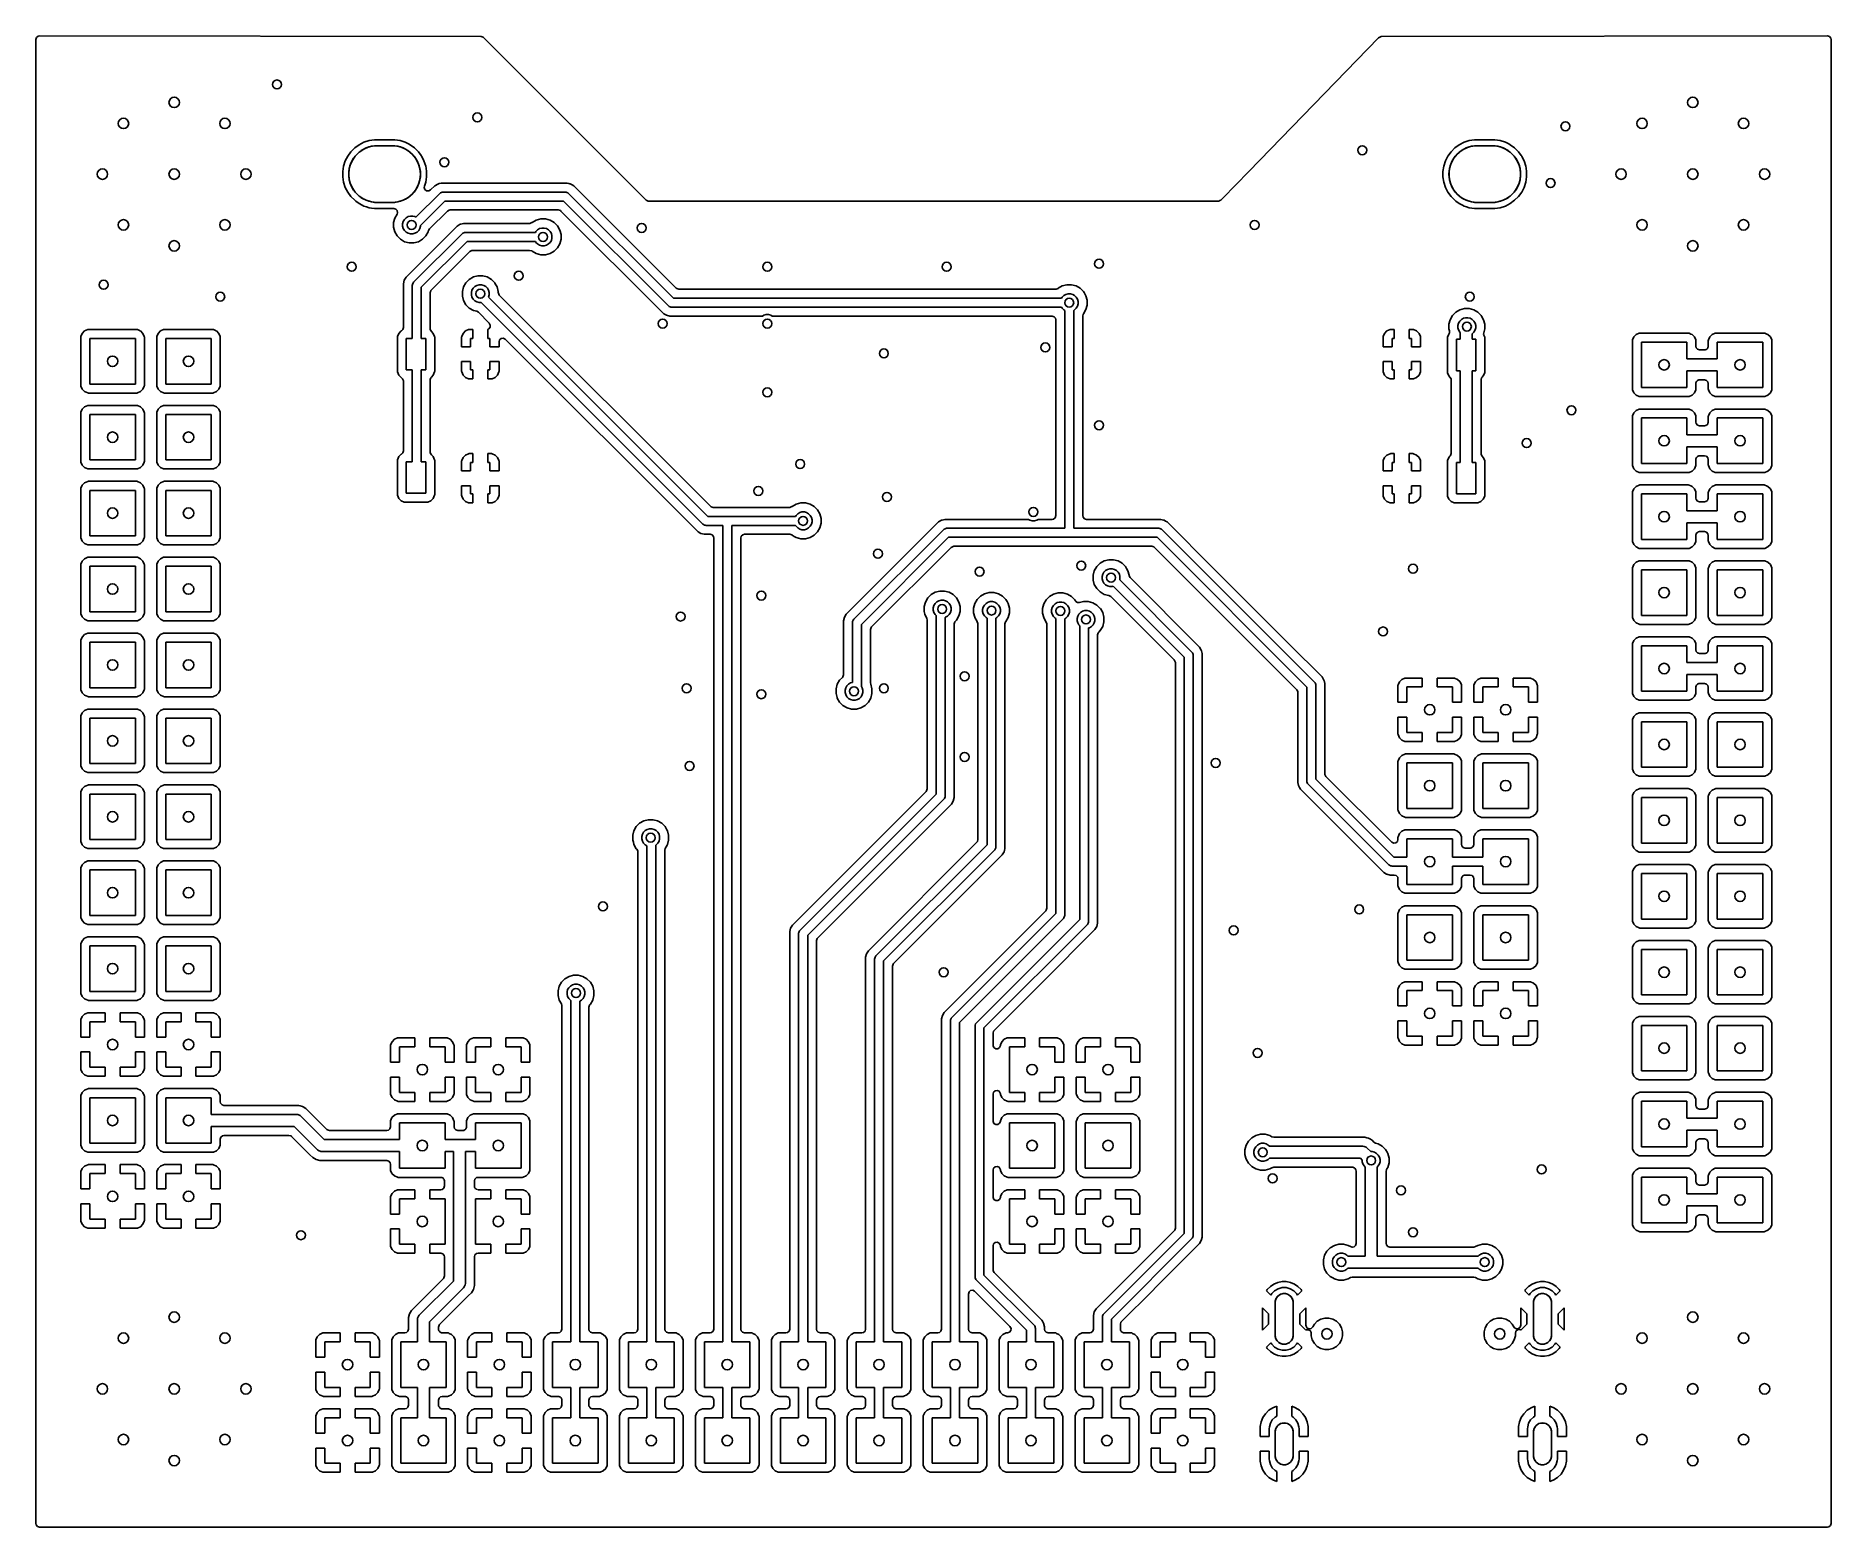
# Model space of a CAD drawing. Extents: x 0.22 to 2.58, y 0.22 to 2.18.
import ezdxf

# ---------------------------------------------------------------- set-up
doc = ezdxf.new("R2010")
doc.units = 0
doc.header["$MEASUREMENT"] = 0
doc.layers.add('BLACK', color=7, linetype='CONTINUOUS')

msp = doc.modelspace()

# ---------------------------------------------------------------- linework, layer by layer
at = {"layer": 'BLACK', "linetype": 'CONTINUOUS'}
for p, q in [((0.2179, 2.1772), (0.2187, 2.1798)), ((0.2179, 2.0036), (0.2179, 2.1772)), ((0.2187, 2.1798), (0.2207, 2.1816)), ((0.2207, 2.1816), (0.2228, 2.1821)), ((0.2228, 2.1821), (0.8042, 2.1811)), ((0.8042, 2.1811), (0.8068, 2.1803)), ((0.8068, 2.1803), (0.8076, 2.1797)), ((0.8076, 2.1797), (1.0193, 1.968)), ((1.8152, 2.0036), (1.9862, 2.1796)), ((1.9862, 2.1796), (1.9886, 2.181)), ((1.9886, 2.181), (1.9897, 2.1811)), ((1.9897, 2.1811), (2.5772, 2.1821)), ((2.5772, 2.1821), (2.5799, 2.1813)), ((2.5799, 2.1813), (2.5817, 2.1792)), ((2.5817, 2.1792), (2.5821, 2.1772)), ((2.5821, 2.1772), (2.5821, 0.2228)), ((0.6378, 2.0345), (0.6328, 2.0295)), ((0.6436, 2.0387), (0.6378, 2.0345)), ((0.6378, 2.0345), (0.6378, 2.0345)), ((0.6499, 2.042), (0.6436, 2.0387)), ((0.6497, 2.033), (0.6565, 2.0358)), ((0.6567, 2.0442), (0.6499, 2.042)), ((0.6499, 2.042), (0.6499, 2.042)), ((0.6565, 2.0358), (0.6637, 2.0372)), ((0.6638, 2.0453), (0.6567, 2.0442)), ((0.6637, 2.0372), (0.6673, 2.0374)), ((0.6906, 2.0453), (0.6638, 2.0453)), ((0.6638, 2.0453), (0.6638, 2.0453)), ((0.6673, 2.0374), (0.687, 2.0374)), ((0.687, 2.0374), (0.6907, 2.0372)), ((0.6976, 2.0442), (0.6906, 2.0453)), ((0.6906, 2.0453), (0.6906, 2.0453)), ((0.6907, 2.0372), (0.6979, 2.0358)), ((0.7044, 2.042), (0.6976, 2.0442)), ((0.6979, 2.0358), (0.7046, 2.033)), ((0.7087, 2.0398), (0.7044, 2.042)), ((0.7044, 2.042), (0.7044, 2.042)), ((0.7107, 2.0387), (0.7087, 2.0398)), ((0.7165, 2.0345), (0.7107, 2.0387)), ((0.7107, 2.0387), (0.7107, 2.0387)), ((0.7107, 2.0387), (0.7107, 2.0387)), ((0.7216, 2.0295), (0.7165, 2.0345)), ((0.7165, 2.0345), (0.7165, 2.0345)), ((2.0866, 2.0345), (2.0816, 2.0295)), ((2.0924, 2.0387), (2.0866, 2.0345)), ((2.0866, 2.0345), (2.0866, 2.0345)), ((2.0988, 2.042), (2.0924, 2.0387)), ((2.0985, 2.033), (2.1053, 2.0358)), ((2.1055, 2.0442), (2.0988, 2.042)), ((2.0988, 2.042), (2.0988, 2.042)), ((2.1053, 2.0358), (2.1125, 2.0372)), ((2.1126, 2.0453), (2.1055, 2.0442)), ((2.1125, 2.0372), (2.1161, 2.0374)), ((2.1394, 2.0453), (2.1126, 2.0453)), ((2.1126, 2.0453), (2.1126, 2.0453)), ((2.1161, 2.0374), (2.1358, 2.0374)), ((2.1358, 2.0374), (2.1395, 2.0372)), ((2.1464, 2.0442), (2.1394, 2.0453)), ((2.1394, 2.0453), (2.1394, 2.0453)), ((2.1395, 2.0372), (2.1467, 2.0358)), ((2.1532, 2.042), (2.1464, 2.0442)), ((2.1467, 2.0358), (2.1535, 2.033)), ((2.1575, 2.0398), (2.1532, 2.042)), ((2.1532, 2.042), (2.1532, 2.042)), ((2.1596, 2.0387), (2.1575, 2.0398)), ((2.1653, 2.0345), (2.1596, 2.0387)), ((2.1596, 2.0387), (2.1596, 2.0387)), ((2.1596, 2.0387), (2.1596, 2.0387)), ((2.1704, 2.0295), (2.1653, 2.0345)), ((2.1653, 2.0345), (2.1653, 2.0345)), ((0.6231, 2.0106), (0.622, 2.0036)), ((0.6253, 2.0174), (0.6231, 2.0106)), ((0.6286, 2.0237), (0.6253, 2.0174)), ((0.6253, 2.0174), (0.6253, 2.0174)), ((0.6328, 2.0295), (0.6286, 2.0237)), ((0.6301, 2.0037), (0.6315, 2.0109)), ((0.6315, 2.0109), (0.6343, 2.0176)), ((0.6328, 2.0295), (0.6328, 2.0295)), ((0.6343, 2.0176), (0.6384, 2.0237)), ((0.6384, 2.0237), (0.6436, 2.0289)), ((0.6436, 2.0289), (0.6497, 2.033)), ((0.7046, 2.033), (0.7107, 2.0289)), ((0.7107, 2.0289), (0.7159, 2.0237)), ((0.7159, 2.0237), (0.72, 2.0176)), ((0.72, 2.0176), (0.7228, 2.0109)), ((0.7252, 2.0245), (0.7216, 2.0295)), ((0.7216, 2.0295), (0.7216, 2.0295)), ((0.7228, 2.0109), (0.7242, 2.0037)), ((0.7257, 2.0237), (0.7252, 2.0245)), ((0.7279, 2.0196), (0.7257, 2.0237)), ((0.729, 2.0174), (0.7279, 2.0196)), ((0.7312, 2.0106), (0.729, 2.0174)), ((0.729, 2.0174), (0.729, 2.0174)), ((0.7317, 2.0077), (0.7312, 2.0106)), ((2.072, 2.0106), (2.0708, 2.0036)), ((2.0742, 2.0174), (2.072, 2.0106)), ((2.0774, 2.0237), (2.0742, 2.0174)), ((2.0742, 2.0174), (2.0742, 2.0174)), ((2.0816, 2.0295), (2.0774, 2.0237)), ((2.0789, 2.0037), (2.0804, 2.0109)), ((2.0804, 2.0109), (2.0832, 2.0176)), ((2.0816, 2.0295), (2.0816, 2.0295)), ((2.0832, 2.0176), (2.0872, 2.0237)), ((2.0872, 2.0237), (2.0924, 2.0289)), ((2.0924, 2.0289), (2.0985, 2.033)), ((2.1535, 2.033), (2.1596, 2.0289)), ((2.1596, 2.0289), (2.1647, 2.0237)), ((2.1647, 2.0237), (2.1688, 2.0176)), ((2.1688, 2.0176), (2.1716, 2.0109)), ((2.174, 2.0245), (2.1704, 2.0295)), ((2.1704, 2.0295), (2.1704, 2.0295)), ((2.1716, 2.0109), (2.173, 2.0037)), ((2.1746, 2.0237), (2.174, 2.0245)), ((2.1767, 2.0196), (2.1746, 2.0237)), ((2.1778, 2.0174), (2.1767, 2.0196)), ((2.18, 2.0106), (2.1778, 2.0174)), ((2.1778, 2.0174), (2.1778, 2.0174)), ((2.1805, 2.0077), (2.18, 2.0106)), ((0.2179, 1.7853), (0.2179, 2.0036)), ((0.622, 2.0036), (0.622, 1.9964)), ((0.622, 1.9964), (0.6231, 1.9894)), ((0.6231, 1.9894), (0.6253, 1.9826)), ((0.6301, 1.9963), (0.6301, 2.0037)), ((0.6315, 1.9891), (0.6301, 1.9963)), ((0.6343, 1.9824), (0.6315, 1.9891)), ((0.7228, 1.9891), (0.72, 1.9824)), ((0.7242, 1.9963), (0.7228, 1.9891)), ((0.7242, 2.0037), (0.7242, 1.9963)), ((0.7295, 1.9842), (0.7312, 1.9894)), ((0.7312, 1.9894), (0.7323, 1.9964)), ((0.7323, 2.0036), (0.7317, 2.0077)), ((0.7323, 1.9964), (0.7323, 2.0036)), ((0.7471, 1.987), (0.7431, 1.9847)), ((0.7489, 1.9875), (0.7471, 1.987)), ((0.7471, 1.987), (0.7471, 1.987)), ((0.7516, 1.9882), (0.7489, 1.9875)), ((0.9176, 1.9882), (0.7516, 1.9882)), ((0.9197, 1.9877), (0.9176, 1.9882)), ((0.9212, 1.9873), (0.9197, 1.9877)), ((0.9217, 1.9872), (0.9212, 1.9873)), ((0.9212, 1.9873), (0.9212, 1.9873)), ((0.9222, 1.987), (0.9217, 1.9872)), ((0.9242, 1.9859), (0.9222, 1.987)), ((1.7811, 1.9684), (1.8152, 2.0036)), ((2.0708, 2.0036), (2.0708, 1.9964)), ((2.0708, 1.9964), (2.072, 1.9894)), ((2.072, 1.9894), (2.0742, 1.9826)), ((2.0789, 1.9963), (2.0789, 2.0037)), ((2.0804, 1.9891), (2.0789, 1.9963)), ((2.0832, 1.9824), (2.0804, 1.9891)), ((2.1716, 1.9891), (2.1688, 1.9824)), ((2.173, 1.9963), (2.1716, 1.9891)), ((2.173, 2.0037), (2.173, 1.9963)), ((2.1778, 1.9826), (2.18, 1.9894)), ((2.18, 1.9894), (2.1806, 1.993)), ((2.1811, 2.0036), (2.1805, 2.0077)), ((2.1806, 1.993), (2.1811, 1.9964)), ((2.1811, 1.9964), (2.1811, 2.0036)), ((0.6253, 1.9826), (0.6253, 1.9826)), ((0.6253, 1.9826), (0.6286, 1.9763)), ((0.6286, 1.9763), (0.6328, 1.9705)), ((0.6328, 1.9705), (0.6328, 1.9705)), ((0.6328, 1.9705), (0.6378, 1.9655)), ((0.6384, 1.9763), (0.6343, 1.9824)), ((0.6378, 1.9655), (0.6378, 1.9655)), ((0.6378, 1.9655), (0.6391, 1.9645)), ((0.6436, 1.9711), (0.6384, 1.9763)), ((0.6391, 1.9645), (0.6436, 1.9613)), ((0.6497, 1.967), (0.6436, 1.9711)), ((0.6565, 1.9642), (0.6497, 1.967)), ((0.6637, 1.9628), (0.6565, 1.9642)), ((0.6673, 1.9626), (0.6637, 1.9628)), ((0.687, 1.9626), (0.6673, 1.9626)), ((0.6907, 1.9628), (0.687, 1.9626)), ((0.6979, 1.9642), (0.6907, 1.9628)), ((0.7046, 1.967), (0.6979, 1.9642)), ((0.7107, 1.9711), (0.7046, 1.967)), ((0.7159, 1.9763), (0.7107, 1.9711)), ((0.72, 1.9824), (0.7159, 1.9763)), ((0.7184, 1.9433), (0.7498, 1.9747)), ((0.7564, 1.9646), (0.7243, 1.9325)), ((0.7293, 1.9823), (0.7295, 1.9842)), ((0.7302, 1.9797), (0.7293, 1.9823)), ((0.7324, 1.9781), (0.7302, 1.9797)), ((0.7352, 1.9779), (0.7324, 1.9781)), ((0.7376, 1.9792), (0.7352, 1.9779)), ((0.7431, 1.9847), (0.7376, 1.9792)), ((0.7431, 1.9847), (0.7431, 1.9847)), ((0.7498, 1.9747), (0.7507, 1.9754)), ((0.7507, 1.9754), (0.7519, 1.9759)), ((0.7519, 1.9759), (0.7528, 1.9763)), ((0.7528, 1.9763), (0.754, 1.9764)), ((0.754, 1.9764), (0.9153, 1.9764)), ((0.9129, 1.9646), (0.7564, 1.9646)), ((1.0509, 1.8265), (0.9129, 1.9646)), ((0.9153, 1.9764), (0.9165, 1.9763)), ((0.9165, 1.9763), (0.9173, 1.9759)), ((0.9173, 1.9759), (0.9186, 1.9754)), ((0.9186, 1.9754), (0.9195, 1.9747)), ((0.9195, 1.9747), (1.0576, 1.8366)), ((0.9262, 1.9847), (0.9242, 1.9859)), ((1.061, 1.8499), (0.9262, 1.9847)), ((0.9262, 1.9847), (0.9262, 1.9847)), ((1.0193, 1.968), (1.0215, 1.9657)), ((1.0215, 1.9657), (1.0244, 1.9645)), ((1.0244, 1.9645), (1.7725, 1.9645)), ((1.7725, 1.9645), (1.7726, 1.9645)), ((1.7726, 1.9645), (1.7741, 1.9645)), ((1.7741, 1.9645), (1.7756, 1.9645)), ((1.7756, 1.9645), (1.7756, 1.9646)), ((1.7756, 1.9646), (1.7756, 1.9646)), ((1.7756, 1.9646), (1.7757, 1.9646)), ((1.7756, 1.9645), (1.7756, 1.9645)), ((1.7757, 1.9646), (1.7771, 1.9652)), ((1.7757, 1.9646), (1.7757, 1.9646)), ((1.7771, 1.9652), (1.7785, 1.9657)), ((1.7771, 1.9652), (1.7771, 1.9652)), ((1.7785, 1.9657), (1.7786, 1.9658)), ((1.7785, 1.9657), (1.7785, 1.9657)), ((1.7786, 1.9658), (1.7796, 1.9669)), ((1.7786, 1.9658), (1.7786, 1.9658)), ((1.7786, 1.9658), (1.7786, 1.9658)), ((1.7786, 1.9658), (1.7786, 1.9658)), ((1.7796, 1.9669), (1.7797, 1.9669)), ((1.7797, 1.9669), (1.7807, 1.968)), ((1.7807, 1.968), (1.7809, 1.9682)), ((1.7807, 1.968), (1.7807, 1.968)), ((1.7809, 1.9682), (1.7811, 1.9684)), ((2.0742, 1.9826), (2.0742, 1.9826)), ((2.0742, 1.9826), (2.0774, 1.9763)), ((2.0774, 1.9763), (2.0816, 1.9705)), ((2.0816, 1.9705), (2.0816, 1.9705)), ((2.0816, 1.9705), (2.0866, 1.9655)), ((2.0872, 1.9763), (2.0832, 1.9824)), ((2.0866, 1.9655), (2.0866, 1.9655)), ((2.0866, 1.9655), (2.0879, 1.9645)), ((2.0924, 1.9711), (2.0872, 1.9763)), ((2.0879, 1.9645), (2.0924, 1.9613)), ((2.0985, 1.967), (2.0924, 1.9711)), ((2.1053, 1.9642), (2.0985, 1.967)), ((2.1125, 1.9628), (2.1053, 1.9642)), ((2.1161, 1.9626), (2.1125, 1.9628)), ((2.1358, 1.9626), (2.1161, 1.9626)), ((2.1395, 1.9628), (2.1358, 1.9626)), ((2.1467, 1.9642), (2.1395, 1.9628)), ((2.1535, 1.967), (2.1467, 1.9642)), ((2.1596, 1.9711), (2.1535, 1.967)), ((2.1647, 1.9763), (2.1596, 1.9711)), ((2.1596, 1.9613), (2.1653, 1.9655)), ((2.1688, 1.9824), (2.1647, 1.9763)), ((2.1653, 1.9655), (2.1704, 1.9705)), ((2.1704, 1.9705), (2.1746, 1.9763)), ((2.1746, 1.9763), (2.1778, 1.9826)), ((0.6436, 1.9613), (0.6477, 1.9591)), ((0.6477, 1.9591), (0.6499, 1.958)), ((0.6499, 1.958), (0.6499, 1.958)), ((0.6499, 1.958), (0.6533, 1.9569)), ((0.6533, 1.9569), (0.6567, 1.9558)), ((0.6567, 1.9558), (0.66, 1.9553)), ((0.66, 1.9553), (0.6638, 1.9547)), ((0.6638, 1.9547), (0.6893, 1.9547)), ((0.6906, 1.9422), (0.689, 1.9362)), ((0.6893, 1.9547), (0.692, 1.9539)), ((0.6936, 1.9474), (0.6906, 1.9422)), ((0.6906, 1.9422), (0.6906, 1.9422)), ((0.692, 1.9539), (0.6938, 1.9519)), ((0.6942, 1.9491), (0.6936, 1.9474)), ((0.6938, 1.9519), (0.6942, 1.9491)), ((0.7017, 1.9376), (0.7032, 1.9403)), ((0.7032, 1.9403), (0.7054, 1.9424)), ((0.7054, 1.9424), (0.7081, 1.944)), ((0.7081, 1.944), (0.7111, 1.9448)), ((0.7111, 1.9448), (0.7141, 1.9448)), ((0.7141, 1.9448), (0.7171, 1.944)), ((0.7171, 1.944), (0.7184, 1.9433)), ((0.7363, 1.9278), (0.7599, 1.9513)), ((0.7599, 1.9513), (0.7623, 1.9527)), ((0.7623, 1.9527), (0.7633, 1.9528)), ((0.7633, 1.9528), (0.9059, 1.9528)), ((0.8767, 1.9394), (0.8713, 1.9362)), ((0.8827, 1.941), (0.8767, 1.9394)), ((0.8767, 1.9394), (0.8767, 1.9394)), ((0.8889, 1.941), (0.8827, 1.941)), ((0.895, 1.9394), (0.8889, 1.941)), ((0.9003, 1.9362), (0.895, 1.9394)), ((0.895, 1.9394), (0.895, 1.9394)), ((0.895, 1.9394), (0.895, 1.9394)), ((0.9059, 1.9528), (0.9086, 1.952)), ((0.9086, 1.952), (0.9094, 1.9513)), ((0.9094, 1.9513), (1.0442, 1.8165)), ((2.0924, 1.9613), (2.0966, 1.9591)), ((2.0966, 1.9591), (2.0988, 1.958)), ((2.0988, 1.958), (2.0988, 1.958)), ((2.0988, 1.958), (2.1021, 1.9569)), ((2.1021, 1.9569), (2.1055, 1.9558)), ((2.1055, 1.9558), (2.1088, 1.9553)), ((2.1088, 1.9553), (2.1126, 1.9547)), ((2.1126, 1.9547), (2.1126, 1.9547)), ((2.1126, 1.9547), (2.1394, 1.9547)), ((2.1394, 1.9547), (2.1428, 1.9552)), ((2.1428, 1.9552), (2.1464, 1.9558)), ((2.1464, 1.9558), (2.1532, 1.958)), ((2.1532, 1.958), (2.1596, 1.9613)), ((0.689, 1.9362), (0.689, 1.93)), ((0.689, 1.93), (0.6906, 1.9239)), ((0.6906, 1.9239), (0.6906, 1.9239)), ((0.6906, 1.9239), (0.6937, 1.9186)), ((0.6937, 1.9186), (0.6937, 1.9186)), ((0.6937, 1.9186), (0.6937, 1.9186)), ((0.6937, 1.9186), (0.6981, 1.9142)), ((0.7009, 1.9346), (0.7017, 1.9376)), ((0.7009, 1.9315), (0.7009, 1.9346)), ((0.7017, 1.9286), (0.7009, 1.9315)), ((0.7032, 1.9259), (0.7017, 1.9286)), ((0.7054, 1.9237), (0.7032, 1.9259)), ((0.7726, 1.9315), (0.7053, 1.8642)), ((0.7081, 1.9222), (0.7054, 1.9237)), ((0.7111, 1.9214), (0.7081, 1.9222)), ((0.7141, 1.9214), (0.7111, 1.9214)), ((0.7171, 1.9222), (0.7141, 1.9214)), ((0.7153, 1.8575), (0.7793, 1.9215)), ((0.7198, 1.9237), (0.7171, 1.9222)), ((0.722, 1.9259), (0.7198, 1.9237)), ((0.7235, 1.9286), (0.722, 1.9259)), ((0.7243, 1.9315), (0.7235, 1.9286)), ((0.7243, 1.9325), (0.7243, 1.9315)), ((0.7271, 1.9142), (0.7315, 1.9186)), ((0.7315, 1.9186), (0.7346, 1.9239)), ((0.7346, 1.9239), (0.7351, 1.9256)), ((0.7351, 1.9256), (0.7363, 1.9278)), ((0.7766, 1.9339), (0.7726, 1.9315)), ((0.7726, 1.9315), (0.7726, 1.9315)), ((0.7776, 1.9341), (0.7766, 1.9339)), ((0.7766, 1.9339), (0.7766, 1.9339)), ((0.7811, 1.9351), (0.7776, 1.9341)), ((0.7776, 1.9341), (0.7776, 1.9341)), ((0.7793, 1.9215), (0.7802, 1.9222)), ((0.7802, 1.9222), (0.7814, 1.9227)), ((0.8681, 1.9351), (0.7811, 1.9351)), ((0.7814, 1.9227), (0.7823, 1.9231)), ((0.7823, 1.9231), (0.7835, 1.9232)), ((0.7835, 1.9232), (0.8757, 1.9232)), ((0.8685, 1.9351), (0.8681, 1.9351)), ((0.8711, 1.9361), (0.8685, 1.9351)), ((0.8713, 1.9362), (0.8711, 1.9361)), ((0.8757, 1.9232), (0.8765, 1.9245)), ((0.8765, 1.9245), (0.8786, 1.9267)), ((0.8786, 1.9267), (0.8813, 1.9282)), ((0.8813, 1.9282), (0.8843, 1.929)), ((0.8843, 1.929), (0.8874, 1.929)), ((0.8874, 1.929), (0.8903, 1.9282)), ((0.8903, 1.9282), (0.893, 1.9267)), ((0.893, 1.9267), (0.8952, 1.9245)), ((0.8952, 1.9245), (0.8967, 1.9218)), ((0.8967, 1.9218), (0.8975, 1.9189)), ((0.8975, 1.9158), (0.8967, 1.9128)), ((0.8975, 1.9189), (0.8975, 1.9158)), ((0.9047, 1.9318), (0.9003, 1.9362)), ((0.9003, 1.9362), (0.9003, 1.9362)), ((0.9079, 1.9264), (0.9047, 1.9318)), ((0.9047, 1.9318), (0.9047, 1.9318)), ((0.9095, 1.9204), (0.9079, 1.9264)), ((0.9079, 1.9264), (0.9079, 1.9264)), ((0.9095, 1.9142), (0.9095, 1.9204)), ((0.6981, 1.9142), (0.6981, 1.9142)), ((0.6981, 1.9142), (0.6981, 1.9142)), ((0.6981, 1.9142), (0.7035, 1.911)), ((0.7035, 1.911), (0.7035, 1.911)), ((0.7035, 1.911), (0.7095, 1.9094)), ((0.7095, 1.9094), (0.7095, 1.9094)), ((0.7095, 1.9094), (0.7157, 1.9094)), ((0.7157, 1.9094), (0.7217, 1.911)), ((0.7157, 1.9094), (0.7157, 1.9094)), ((0.7217, 1.911), (0.7271, 1.9142)), ((0.7859, 1.9114), (0.7254, 1.8509)), ((0.7387, 1.8474), (0.7894, 1.8982)), ((0.8757, 1.9114), (0.7859, 1.9114)), ((0.7894, 1.8982), (0.7918, 1.8995)), ((0.7918, 1.8995), (0.7928, 1.8996)), ((0.7928, 1.8996), (0.8681, 1.8996)), ((0.8681, 1.8996), (0.8708, 1.8988)), ((0.8708, 1.8988), (0.8711, 1.8986)), ((0.8711, 1.8986), (0.8713, 1.8984)), ((0.8713, 1.8984), (0.8713, 1.8984)), ((0.8713, 1.8984), (0.8713, 1.8984)), ((0.8713, 1.8984), (0.8713, 1.8984)), ((0.8713, 1.8984), (0.8767, 1.8953)), ((0.8765, 1.9101), (0.8757, 1.9114)), ((0.8786, 1.908), (0.8765, 1.9101)), ((0.8767, 1.8953), (0.8767, 1.8953)), ((0.8767, 1.8953), (0.8827, 1.8937)), ((0.8813, 1.9064), (0.8786, 1.908)), ((0.8843, 1.9056), (0.8813, 1.9064)), ((0.8827, 1.8937), (0.8827, 1.8937)), ((0.8827, 1.8937), (0.8889, 1.8937)), ((0.8874, 1.9056), (0.8843, 1.9056)), ((0.8903, 1.9064), (0.8874, 1.9056)), ((0.8889, 1.8937), (0.895, 1.8953)), ((0.8889, 1.8937), (0.8889, 1.8937)), ((0.893, 1.908), (0.8903, 1.9064)), ((0.8952, 1.9101), (0.893, 1.908)), ((0.895, 1.8953), (0.9003, 1.8984)), ((0.8967, 1.9128), (0.8952, 1.9101)), ((0.9003, 1.8984), (0.9047, 1.9028)), ((0.9047, 1.9028), (0.9079, 1.9082)), ((0.9079, 1.9082), (0.9095, 1.9142)), ((0.703, 1.8602), (0.7018, 1.8557)), ((0.7018, 1.8557), (0.7018, 1.7978)), ((0.7053, 1.8642), (0.703, 1.8602)), ((0.703, 1.8602), (0.703, 1.8602)), ((0.7053, 1.8642), (0.7053, 1.8642)), ((0.7136, 1.8533), (0.7137, 1.8545)), ((0.7136, 1.7835), (0.7136, 1.8533)), ((0.7137, 1.8545), (0.7143, 1.8559)), ((0.7143, 1.8559), (0.7146, 1.8566)), ((0.7146, 1.8566), (0.7153, 1.8575)), ((0.7254, 1.8509), (0.7254, 1.7835)), ((0.7372, 1.844), (0.7376, 1.8451)), ((0.7376, 1.8451), (0.7377, 1.8456)), ((0.7377, 1.8456), (0.7378, 1.8463)), ((0.7378, 1.8463), (0.738, 1.8465)), ((0.738, 1.8466), (0.7387, 1.8474)), ((0.738, 1.8465), (0.738, 1.8466)), ((0.7811, 1.8516), (0.7795, 1.8456)), ((0.7795, 1.8456), (0.7795, 1.8394)), ((0.7842, 1.857), (0.7811, 1.8516)), ((0.7811, 1.8516), (0.7811, 1.8516)), ((0.7886, 1.8614), (0.7842, 1.857)), ((0.7842, 1.857), (0.7842, 1.857)), ((0.794, 1.8646), (0.7886, 1.8614)), ((0.7886, 1.8614), (0.7886, 1.8614)), ((0.7914, 1.8441), (0.7922, 1.847)), ((0.7922, 1.847), (0.7938, 1.8497)), ((0.7938, 1.8497), (0.796, 1.8519)), ((0.8, 1.8662), (0.794, 1.8646)), ((0.794, 1.8646), (0.794, 1.8646)), ((0.796, 1.8519), (0.7986, 1.8534)), ((0.7986, 1.8534), (0.8016, 1.8542)), ((0.8063, 1.8662), (0.8, 1.8662)), ((0.8016, 1.8542), (0.8047, 1.8542)), ((0.8047, 1.8542), (0.8077, 1.8534)), ((0.8123, 1.8646), (0.8063, 1.8662)), ((0.8077, 1.8534), (0.8103, 1.8519)), ((0.8103, 1.8519), (0.8125, 1.8497)), ((0.8177, 1.8614), (0.8123, 1.8646)), ((0.8123, 1.8646), (0.8123, 1.8646)), ((0.8123, 1.8646), (0.8123, 1.8646)), ((0.8125, 1.8497), (0.8141, 1.847)), ((0.8141, 1.847), (0.8149, 1.8441)), ((0.8221, 1.857), (0.8177, 1.8614)), ((0.8177, 1.8614), (0.8177, 1.8614)), ((0.8228, 1.8557), (0.8221, 1.857)), ((0.8221, 1.857), (0.8221, 1.857)), ((0.8252, 1.8516), (0.8228, 1.8557)), ((0.8268, 1.8456), (0.8252, 1.8516)), ((0.8268, 1.844), (0.8268, 1.8456)), ((0.8268, 1.8456), (0.8268, 1.8456)), ((1.0618, 1.8492), (1.061, 1.8499)), ((1.0645, 1.8484), (1.0618, 1.8492)), ((1.561, 1.8484), (1.0645, 1.8484)), ((1.5614, 1.8485), (1.561, 1.8484)), ((1.564, 1.8495), (1.5614, 1.8485)), ((1.5642, 1.8496), (1.564, 1.8495)), ((1.5696, 1.8527), (1.5642, 1.8496)), ((1.5756, 1.8544), (1.5696, 1.8527)), ((1.5696, 1.8527), (1.5696, 1.8527)), ((1.5819, 1.8544), (1.5756, 1.8544)), ((1.5879, 1.8527), (1.5819, 1.8544)), ((1.5933, 1.8496), (1.5879, 1.8527)), ((1.5879, 1.8527), (1.5879, 1.8527)), ((1.5879, 1.8527), (1.5879, 1.8527)), ((1.5977, 1.8452), (1.5933, 1.8496)), ((1.5933, 1.8496), (1.5933, 1.8496)), ((1.5984, 1.844), (1.5977, 1.8452)), ((1.5977, 1.8452), (1.5977, 1.8452)), ((0.7372, 1.7963), (0.7372, 1.844)), ((0.7795, 1.8394), (0.7811, 1.8334)), ((0.7811, 1.8334), (0.7811, 1.8334)), ((0.7811, 1.8334), (0.7842, 1.828)), ((0.7842, 1.828), (0.7842, 1.828)), ((0.7842, 1.828), (0.7842, 1.828)), ((0.7842, 1.828), (0.7886, 1.8236)), ((0.7886, 1.8236), (0.7886, 1.8236)), ((0.7886, 1.8236), (0.7886, 1.8236)), ((0.7886, 1.8236), (0.794, 1.8205)), ((0.7914, 1.841), (0.7914, 1.8441)), ((0.7922, 1.838), (0.7914, 1.841)), ((0.7938, 1.8353), (0.7922, 1.838)), ((0.796, 1.8331), (0.7938, 1.8353)), ((0.794, 1.8205), (0.794, 1.8205)), ((0.794, 1.8205), (0.794, 1.8205)), ((0.794, 1.8205), (0.7984, 1.8193)), ((0.7986, 1.8316), (0.796, 1.8331)), ((0.8016, 1.8308), (0.7986, 1.8316)), ((0.8045, 1.8308), (0.8016, 1.8308)), ((1.0962, 1.5391), (0.8045, 1.8308)), ((0.8149, 1.841), (0.8141, 1.838)), ((0.8141, 1.838), (0.8141, 1.838)), ((0.8141, 1.838), (1.1028, 1.5492)), ((0.8149, 1.8441), (0.8149, 1.841)), ((0.8269, 1.843), (0.8268, 1.844)), ((0.8282, 1.8406), (0.8269, 1.843)), ((1.1063, 1.5625), (0.8282, 1.8406)), ((1.0518, 1.8258), (1.0509, 1.8265)), ((1.0533, 1.8252), (1.0518, 1.8258)), ((1.054, 1.8249), (1.0533, 1.8252)), ((1.0551, 1.8248), (1.054, 1.8249)), ((1.5686, 1.8248), (1.0551, 1.8248)), ((1.0576, 1.8366), (1.5686, 1.8366)), ((1.5686, 1.8366), (1.5694, 1.8379)), ((1.5694, 1.8235), (1.5686, 1.8248)), ((1.5694, 1.8379), (1.5716, 1.8401)), ((1.5716, 1.8213), (1.5694, 1.8235)), ((1.5716, 1.8401), (1.5742, 1.8416)), ((1.5728, 1.8206), (1.5716, 1.8213)), ((1.5728, 1.5335), (1.5728, 1.8206)), ((1.5742, 1.8416), (1.5772, 1.8424)), ((1.5772, 1.8424), (1.5803, 1.8424)), ((1.5803, 1.8424), (1.5833, 1.8416)), ((1.5833, 1.8416), (1.5859, 1.8401)), ((1.5859, 1.8213), (1.5846, 1.8206)), ((1.5846, 1.8206), (1.5846, 1.5335)), ((1.5859, 1.8401), (1.5881, 1.8379)), ((1.5881, 1.8235), (1.5859, 1.8213)), ((1.5881, 1.8379), (1.5897, 1.8352)), ((1.5897, 1.8262), (1.5881, 1.8235)), ((1.5897, 1.8352), (1.5905, 1.8323)), ((1.5905, 1.8292), (1.5897, 1.8262)), ((1.5905, 1.8323), (1.5905, 1.8292)), ((1.5977, 1.8162), (1.6008, 1.8216)), ((1.6008, 1.8398), (1.5984, 1.844)), ((1.6024, 1.8338), (1.6008, 1.8398)), ((1.6008, 1.8216), (1.6024, 1.8276)), ((1.6024, 1.8276), (1.6024, 1.8338)), ((2.0932, 1.8212), (2.0878, 1.8181)), ((2.0992, 1.8229), (2.0932, 1.8212)), ((2.0932, 1.8212), (2.0932, 1.8212)), ((2.1055, 1.8229), (2.0992, 1.8229)), ((2.1115, 1.8212), (2.1055, 1.8229)), ((2.1169, 1.8181), (2.1115, 1.8212)), ((2.1115, 1.8212), (2.1115, 1.8212)), ((2.1115, 1.8212), (2.1115, 1.8212)), ((0.7018, 1.7978), (0.701, 1.7952)), ((0.7984, 1.8193), (0.8006, 1.8181)), ((0.8006, 1.8181), (0.815, 1.8036)), ((0.8161, 1.7985), (0.8145, 1.7962)), ((0.815, 1.8036), (0.8163, 1.8012)), ((0.8163, 1.8012), (0.8161, 1.7985)), ((1.0442, 1.8165), (1.0448, 1.8162)), ((1.0448, 1.8162), (1.0448, 1.8162)), ((1.0448, 1.8162), (1.0448, 1.8162)), ((1.0448, 1.8162), (1.0483, 1.8142)), ((1.0483, 1.8142), (1.0483, 1.8142)), ((1.0483, 1.8142), (1.0483, 1.8142)), ((1.0483, 1.8142), (1.0483, 1.8142)), ((1.0483, 1.8142), (1.0528, 1.813)), ((1.0528, 1.813), (1.1747, 1.813)), ((1.1747, 1.813), (1.1766, 1.8141)), ((1.1766, 1.8141), (1.1796, 1.8149)), ((1.1796, 1.8149), (1.1826, 1.8149)), ((1.1826, 1.8149), (1.1856, 1.8141)), ((1.1856, 1.8141), (1.1875, 1.813)), ((1.1875, 1.813), (1.5561, 1.813)), ((1.5561, 1.813), (1.5588, 1.8122)), ((1.5588, 1.8122), (1.5606, 1.8101)), ((1.5606, 1.8101), (1.561, 1.8081)), ((1.561, 1.8081), (1.561, 1.5502)), ((1.5965, 1.813), (1.5973, 1.8156)), ((1.5965, 1.7852), (1.5965, 1.813)), ((1.5973, 1.8156), (1.5975, 1.816)), ((1.5975, 1.816), (1.5977, 1.8162)), ((1.5977, 1.8162), (1.5977, 1.8162)), ((2.0803, 1.8083), (2.0787, 1.8023)), ((2.0787, 1.8023), (2.0787, 1.7961)), ((2.0834, 1.8137), (2.0803, 1.8083)), ((2.0803, 1.8083), (2.0803, 1.8083)), ((2.0878, 1.8181), (2.0834, 1.8137)), ((2.0834, 1.8137), (2.0834, 1.8137)), ((2.0878, 1.8181), (2.0878, 1.8181)), ((2.0907, 1.8008), (2.0915, 1.8037)), ((2.0907, 1.7977), (2.0907, 1.8008)), ((2.0915, 1.7947), (2.0907, 1.7977)), ((2.0915, 1.8037), (2.093, 1.8064)), ((2.093, 1.8064), (2.0952, 1.8086)), ((2.0952, 1.8086), (2.0978, 1.8101)), ((2.0978, 1.8101), (2.1008, 1.8109)), ((2.1008, 1.8109), (2.1039, 1.8109)), ((2.1039, 1.8109), (2.1069, 1.8101)), ((2.1069, 1.8101), (2.1096, 1.8086)), ((2.1096, 1.8086), (2.1117, 1.8064)), ((2.1117, 1.8064), (2.1133, 1.8037)), ((2.1133, 1.8037), (2.1141, 1.8008)), ((2.1141, 1.7977), (2.1133, 1.7947)), ((2.1141, 1.8008), (2.1141, 1.7977)), ((2.1213, 1.8137), (2.1169, 1.8181)), ((2.1169, 1.8181), (2.1169, 1.8181)), ((2.1217, 1.813), (2.1213, 1.8137)), ((2.1213, 1.8137), (2.1213, 1.8137)), ((2.1244, 1.8083), (2.1217, 1.813)), ((2.126, 1.8023), (2.1244, 1.8083)), ((2.126, 1.7961), (2.126, 1.8023)), ((0.2179, 1.6853), (0.2179, 1.7853)), ((0.2772, 1.7863), (0.2771, 1.7853)), ((0.2771, 1.7853), (0.2771, 1.7218)), ((0.279, 1.7903), (0.2772, 1.7863)), ((0.2772, 1.7863), (0.2772, 1.7863)), ((0.2821, 1.7935), (0.279, 1.7903)), ((0.2861, 1.7953), (0.2821, 1.7935)), ((0.2871, 1.7954), (0.2861, 1.7953)), ((0.2861, 1.7953), (0.2861, 1.7953)), ((0.3507, 1.7954), (0.2871, 1.7954)), ((0.2871, 1.7954), (0.2871, 1.7954)), ((0.2889, 1.7235), (0.2889, 1.7835)), ((0.2889, 1.7835), (0.3489, 1.7835)), ((0.3489, 1.7835), (0.3489, 1.7235)), ((0.3517, 1.7953), (0.3507, 1.7954)), ((0.3552, 1.7937), (0.3517, 1.7953)), ((0.3557, 1.7935), (0.3552, 1.7937)), ((0.3588, 1.7903), (0.3557, 1.7935)), ((0.3606, 1.7863), (0.3588, 1.7903)), ((0.3607, 1.7853), (0.3606, 1.7863)), ((0.3606, 1.7863), (0.3606, 1.7863)), ((0.3606, 1.7863), (0.3606, 1.7863)), ((0.3607, 1.7218), (0.3607, 1.7853)), ((0.3607, 1.7853), (0.3607, 1.7853)), ((0.3607, 1.7853), (0.3607, 1.7853)), ((0.3607, 1.7853), (0.3607, 1.7853)), ((0.3772, 1.7863), (0.3771, 1.7853)), ((0.3771, 1.7853), (0.3771, 1.7218)), ((0.379, 1.7903), (0.3772, 1.7863)), ((0.3772, 1.7863), (0.3772, 1.7863)), ((0.3821, 1.7935), (0.379, 1.7903)), ((0.3861, 1.7953), (0.3821, 1.7935)), ((0.3871, 1.7954), (0.3861, 1.7953)), ((0.3861, 1.7953), (0.3861, 1.7953)), ((0.4507, 1.7954), (0.3871, 1.7954)), ((0.3871, 1.7954), (0.3871, 1.7954)), ((0.3889, 1.7235), (0.3889, 1.7835)), ((0.3889, 1.7835), (0.4489, 1.7835)), ((0.4489, 1.7835), (0.4489, 1.7235)), ((0.4517, 1.7953), (0.4507, 1.7954)), ((0.4552, 1.7937), (0.4517, 1.7953)), ((0.4557, 1.7935), (0.4552, 1.7937)), ((0.4588, 1.7903), (0.4557, 1.7935)), ((0.4606, 1.7863), (0.4588, 1.7903)), ((0.4607, 1.7856), (0.4606, 1.7863)), ((0.4606, 1.7863), (0.4606, 1.7863)), ((0.4606, 1.7863), (0.4606, 1.7863)), ((0.4607, 1.7853), (0.4607, 1.7856)), ((0.4607, 1.7852), (0.4607, 1.7853)), ((0.4607, 1.7218), (0.4607, 1.7852)), ((0.694, 1.7862), (0.6939, 1.7852)), ((0.6939, 1.7852), (0.6939, 1.7404)), ((0.6958, 1.7903), (0.694, 1.7862)), ((0.694, 1.7862), (0.694, 1.7862)), ((0.6989, 1.7934), (0.6958, 1.7903)), ((0.6993, 1.7936), (0.6989, 1.7934)), ((0.701, 1.7952), (0.6992, 1.7937)), ((0.6992, 1.7937), (0.6993, 1.7936)), ((0.7057, 1.7421), (0.7057, 1.7835)), ((0.7057, 1.7835), (0.7136, 1.7835)), ((0.7254, 1.7835), (0.7313, 1.7835)), ((0.7313, 1.7835), (0.7313, 1.7421)), ((0.7373, 1.7953), (0.7372, 1.7963)), ((0.7387, 1.7928), (0.7373, 1.7953)), ((0.7412, 1.7903), (0.7387, 1.7928)), ((0.743, 1.7862), (0.7412, 1.7903)), ((0.7431, 1.7853), (0.743, 1.7862)), ((0.743, 1.7862), (0.743, 1.7862)), ((0.743, 1.7862), (0.743, 1.7862)), ((0.7431, 1.7852), (0.7431, 1.7853)), ((0.7431, 1.7685), (0.7431, 1.7852)), ((0.7431, 1.7852), (0.7431, 1.7852)), ((0.7431, 1.7852), (0.7431, 1.7852)), ((0.7787, 1.7862), (0.7785, 1.7852)), ((0.7785, 1.7852), (0.7785, 1.7726)), ((0.7804, 1.7903), (0.7787, 1.7862)), ((0.7787, 1.7862), (0.7787, 1.7862)), ((0.7836, 1.7934), (0.7804, 1.7903)), ((0.7804, 1.7903), (0.7804, 1.7903)), ((0.7876, 1.7952), (0.7836, 1.7934)), ((0.7836, 1.7934), (0.7836, 1.7934)), ((0.7886, 1.7953), (0.7876, 1.7952)), ((0.7876, 1.7952), (0.7876, 1.7952)), ((0.7933, 1.7953), (0.7886, 1.7953)), ((0.7886, 1.7953), (0.7886, 1.7953)), ((0.7904, 1.7726), (0.7904, 1.7835)), ((0.7904, 1.7835), (0.7933, 1.7835)), ((0.7933, 1.7835), (0.7933, 1.7953)), ((0.8137, 1.7959), (0.813, 1.7953)), ((0.813, 1.7953), (0.813, 1.7835)), ((0.813, 1.7835), (0.8159, 1.7835)), ((0.8145, 1.7962), (0.8137, 1.7959)), ((0.8159, 1.7835), (0.8159, 1.7726)), ((0.8278, 1.7791), (0.8285, 1.7817)), ((0.8278, 1.7726), (0.8278, 1.7791)), ((0.8285, 1.7817), (0.8306, 1.7835)), ((0.8306, 1.7835), (0.8333, 1.7839)), ((0.8333, 1.7839), (0.8358, 1.7828)), ((0.8358, 1.7828), (0.8361, 1.7825)), ((0.8361, 1.7825), (1.0895, 1.5291)), ((1.5965, 1.7404), (1.5965, 1.7852)), ((1.9922, 1.7862), (1.9921, 1.7852)), ((1.9921, 1.7852), (1.9921, 1.7726)), ((1.994, 1.7903), (1.9922, 1.7862)), ((1.9922, 1.7862), (1.9922, 1.7862)), ((1.9971, 1.7934), (1.994, 1.7903)), ((1.994, 1.7903), (1.994, 1.7903)), ((2.0012, 1.7952), (1.9971, 1.7934)), ((1.9971, 1.7934), (1.9971, 1.7934)), ((2.0022, 1.7953), (2.0012, 1.7952)), ((2.0012, 1.7952), (2.0012, 1.7952)), ((2.0069, 1.7953), (2.0022, 1.7953)), ((2.0022, 1.7953), (2.0022, 1.7953)), ((2.0039, 1.7726), (2.0039, 1.7835)), ((2.0039, 1.7835), (2.0069, 1.7835)), ((2.0069, 1.7835), (2.0069, 1.7953)), ((2.0313, 1.7953), (2.0266, 1.7953)), ((2.0266, 1.7953), (2.0266, 1.7835)), ((2.0266, 1.7835), (2.0295, 1.7835)), ((2.0295, 1.7835), (2.0295, 1.7726)), ((2.0323, 1.7952), (2.0313, 1.7953)), ((2.0363, 1.7934), (2.0323, 1.7952)), ((2.0394, 1.7903), (2.0363, 1.7934)), ((2.0363, 1.7934), (2.0363, 1.7934)), ((2.0412, 1.7862), (2.0394, 1.7903)), ((2.0394, 1.7903), (2.0394, 1.7903)), ((2.0413, 1.7852), (2.0412, 1.7862)), ((2.0412, 1.7862), (2.0412, 1.7862)), ((2.0413, 1.7852), (2.0413, 1.7852)), ((2.0413, 1.7842), (2.0413, 1.7852)), ((2.0413, 1.7726), (2.0413, 1.7842)), ((2.0769, 1.7852), (2.0768, 1.7842)), ((2.0768, 1.7842), (2.0768, 1.7835)), ((2.0768, 1.7835), (2.0768, 1.7835)), ((2.0768, 1.7835), (2.0768, 1.7394)), ((2.0787, 1.7893), (2.0769, 1.7852)), ((2.0787, 1.7961), (2.0794, 1.7934)), ((2.079, 1.7896), (2.0787, 1.7893)), ((2.0793, 1.7905), (2.079, 1.7896)), ((2.0794, 1.7907), (2.0793, 1.7906)), ((2.0793, 1.7906), (2.0793, 1.7905)), ((2.0794, 1.7934), (2.0794, 1.7926)), ((2.0794, 1.7926), (2.0796, 1.7919)), ((2.0796, 1.7919), (2.0794, 1.7908)), ((2.0794, 1.7908), (2.0794, 1.7907)), ((2.0886, 1.7411), (2.0886, 1.7825)), ((2.0886, 1.7825), (2.0935, 1.7825)), ((2.093, 1.792), (2.0915, 1.7947)), ((2.0935, 1.7915), (2.093, 1.792)), ((2.0935, 1.7825), (2.0935, 1.7915)), ((2.1096, 1.7898), (2.1093, 1.7897)), ((2.1093, 1.7897), (2.1093, 1.7825)), ((2.1093, 1.7825), (2.1142, 1.7825)), ((2.1117, 1.792), (2.1096, 1.7898)), ((2.1133, 1.7947), (2.1117, 1.792)), ((2.1142, 1.7825), (2.1142, 1.7411)), ((2.1245, 1.7903), (2.1246, 1.7908)), ((2.1246, 1.7895), (2.1245, 1.7903)), ((2.1245, 1.7887), (2.1246, 1.7895)), ((2.1246, 1.7881), (2.1245, 1.7887)), ((2.1246, 1.7908), (2.126, 1.7961)), ((2.1259, 1.7852), (2.1246, 1.7881)), ((2.126, 1.7842), (2.1259, 1.7852)), ((2.126, 1.7806), (2.126, 1.7842)), ((2.126, 1.7394), (2.126, 1.7806)), ((2.3205, 1.7816), (2.3204, 1.7806)), ((2.3204, 1.7806), (2.3204, 1.7171)), ((2.3223, 1.7856), (2.3205, 1.7816)), ((2.3205, 1.7816), (2.3205, 1.7816)), ((2.3254, 1.7887), (2.3223, 1.7856)), ((2.3294, 1.7905), (2.3254, 1.7887)), ((2.3304, 1.7906), (2.3294, 1.7905)), ((2.3294, 1.7905), (2.3294, 1.7905)), ((2.394, 1.7906), (2.3304, 1.7906)), ((2.3304, 1.7906), (2.3304, 1.7906)), ((2.3322, 1.7188), (2.3322, 1.7788)), ((2.3322, 1.7788), (2.3922, 1.7788)), ((2.3922, 1.7788), (2.3922, 1.7567)), ((2.395, 1.7905), (2.394, 1.7906)), ((2.3975, 1.7894), (2.395, 1.7905)), ((2.399, 1.7887), (2.3975, 1.7894)), ((2.4021, 1.7856), (2.399, 1.7887)), ((2.4039, 1.7816), (2.4021, 1.7856)), ((2.404, 1.7806), (2.4039, 1.7816)), ((2.4039, 1.7816), (2.4039, 1.7816)), ((2.4039, 1.7816), (2.4039, 1.7816)), ((2.404, 1.7734), (2.404, 1.7806)), ((2.404, 1.7806), (2.404, 1.7806)), ((2.404, 1.7806), (2.404, 1.7806)), ((2.4045, 1.7714), (2.404, 1.7734)), ((2.4204, 1.7734), (2.4203, 1.7731)), ((2.4205, 1.7816), (2.4204, 1.7806)), ((2.4204, 1.7806), (2.4204, 1.7734)), ((2.4223, 1.7856), (2.4205, 1.7816)), ((2.4205, 1.7816), (2.4205, 1.7816)), ((2.4254, 1.7887), (2.4223, 1.7856)), ((2.4294, 1.7905), (2.4254, 1.7887)), ((2.4304, 1.7906), (2.4294, 1.7905)), ((2.4294, 1.7905), (2.4294, 1.7905)), ((2.494, 1.7906), (2.4304, 1.7906)), ((2.4304, 1.7906), (2.4304, 1.7906)), ((2.4322, 1.7567), (2.4322, 1.7788)), ((2.4322, 1.7788), (2.4922, 1.7788)), ((2.4922, 1.7788), (2.4922, 1.7188)), ((2.495, 1.7905), (2.494, 1.7906)), ((2.4975, 1.7894), (2.495, 1.7905)), ((2.499, 1.7887), (2.4975, 1.7894)), ((2.5021, 1.7856), (2.499, 1.7887)), ((2.5039, 1.7816), (2.5021, 1.7856)), ((2.504, 1.7806), (2.5039, 1.7816)), ((2.5039, 1.7816), (2.5039, 1.7816)), ((2.5039, 1.7816), (2.5039, 1.7816)), ((2.504, 1.7171), (2.504, 1.7806)), ((2.504, 1.7806), (2.504, 1.7806)), ((0.7431, 1.7404), (0.7431, 1.7685)), ((0.7785, 1.7726), (0.7904, 1.7726)), ((0.7904, 1.753), (0.7785, 1.753)), ((0.7785, 1.753), (0.7785, 1.7404)), ((0.7904, 1.7421), (0.7904, 1.753)), ((0.8159, 1.7726), (0.8278, 1.7726)), ((0.8278, 1.753), (0.8159, 1.753)), ((0.8159, 1.753), (0.8159, 1.7421)), ((0.8278, 1.7404), (0.8278, 1.753)), ((1.9921, 1.7726), (2.0039, 1.7726)), ((2.0039, 1.753), (1.9921, 1.753)), ((1.9921, 1.753), (1.9921, 1.7404)), ((2.0039, 1.7421), (2.0039, 1.753)), ((2.0295, 1.7726), (2.0413, 1.7726)), ((2.0413, 1.753), (2.0295, 1.753)), ((2.0295, 1.753), (2.0295, 1.7421)), ((2.0413, 1.7404), (2.0413, 1.753)), ((2.3922, 1.7567), (2.4322, 1.7567)), ((2.4063, 1.7693), (2.4045, 1.7714)), ((2.4089, 1.7685), (2.4063, 1.7693)), ((2.4155, 1.7685), (2.4089, 1.7685)), ((2.4169, 1.7687), (2.4155, 1.7685)), ((2.4171, 1.7689), (2.4169, 1.7687)), ((2.4175, 1.769), (2.4171, 1.7689)), ((2.4183, 1.7696), (2.4175, 1.769)), ((2.4192, 1.7702), (2.4183, 1.7696)), ((2.4193, 1.7705), (2.4192, 1.7702)), ((2.4196, 1.7708), (2.4193, 1.7705)), ((2.4199, 1.7718), (2.4196, 1.7708)), ((2.4203, 1.7727), (2.4199, 1.7718)), ((2.4203, 1.7731), (2.4203, 1.7727)), ((0.6939, 1.7404), (0.6939, 1.7404)), ((0.6939, 1.7404), (0.694, 1.7394)), ((0.694, 1.7394), (0.694, 1.7394)), ((0.694, 1.7394), (0.6958, 1.7353)), ((0.6958, 1.7353), (0.6989, 1.7322)), ((0.6989, 1.7322), (0.6993, 1.7319)), ((0.6993, 1.7319), (0.6992, 1.7319)), ((0.6992, 1.7319), (0.7009, 1.7305)), ((0.7009, 1.7305), (0.7018, 1.7278)), ((0.7018, 1.7278), (0.7018, 1.7278)), ((0.7018, 1.7278), (0.7018, 1.6354)), ((0.7136, 1.7421), (0.7057, 1.7421)), ((0.7136, 1.6211), (0.7136, 1.7421)), ((0.7313, 1.7421), (0.7254, 1.7421)), ((0.7254, 1.7421), (0.7254, 1.6211)), ((0.7372, 1.7293), (0.738, 1.7319)), ((0.7372, 1.6339), (0.7372, 1.7293)), ((0.738, 1.7319), (0.7387, 1.7327)), ((0.7387, 1.7327), (0.7412, 1.7353)), ((0.7412, 1.7353), (0.743, 1.7394)), ((0.743, 1.7394), (0.7431, 1.7404)), ((0.7431, 1.7404), (0.7431, 1.7404)), ((0.7785, 1.7404), (0.7787, 1.7394)), ((0.7785, 1.7404), (0.7785, 1.7404)), ((0.7787, 1.7394), (0.7787, 1.7394)), ((0.7787, 1.7394), (0.7804, 1.7353)), ((0.7804, 1.7353), (0.7804, 1.7353)), ((0.7804, 1.7353), (0.7836, 1.7322)), ((0.7836, 1.7322), (0.7836, 1.7322)), ((0.7836, 1.7322), (0.7876, 1.7304)), ((0.7876, 1.7304), (0.7886, 1.7303)), ((0.7886, 1.7303), (0.7933, 1.7303)), ((0.7933, 1.7421), (0.7904, 1.7421)), ((0.7933, 1.7303), (0.7933, 1.7421)), ((0.7933, 1.7303), (0.7933, 1.7303)), ((0.8159, 1.7421), (0.813, 1.7421)), ((0.813, 1.7421), (0.813, 1.7303)), ((0.813, 1.7303), (0.8177, 1.7303)), ((0.8177, 1.7303), (0.8187, 1.7304)), ((0.8177, 1.7303), (0.8177, 1.7303)), ((0.8187, 1.7304), (0.8227, 1.7322)), ((0.8187, 1.7304), (0.8187, 1.7304)), ((0.8227, 1.7322), (0.8259, 1.7353)), ((0.8227, 1.7322), (0.8227, 1.7322)), ((0.8259, 1.7353), (0.8276, 1.7394)), ((0.8259, 1.7353), (0.8259, 1.7353)), ((0.8276, 1.7394), (0.8278, 1.7404)), ((0.8276, 1.7394), (0.8276, 1.7394)), ((0.8278, 1.7404), (0.8278, 1.7404)), ((1.5965, 1.6218), (1.5965, 1.7404)), ((1.9921, 1.7404), (1.9922, 1.7394)), ((1.9921, 1.7404), (1.9921, 1.7404)), ((1.9922, 1.7394), (1.9922, 1.7394)), ((1.9922, 1.7394), (1.994, 1.7353)), ((1.994, 1.7353), (1.994, 1.7353)), ((1.994, 1.7353), (1.9971, 1.7322)), ((1.9971, 1.7322), (1.9971, 1.7322)), ((1.9971, 1.7322), (2.0012, 1.7304)), ((2.0012, 1.7304), (2.0022, 1.7303)), ((2.0022, 1.7303), (2.0069, 1.7303)), ((2.0069, 1.7421), (2.0039, 1.7421)), ((2.0069, 1.7303), (2.0069, 1.7421)), ((2.0069, 1.7303), (2.0069, 1.7303)), ((2.0295, 1.7421), (2.0266, 1.7421)), ((2.0266, 1.7421), (2.0266, 1.7303)), ((2.0266, 1.7303), (2.0313, 1.7303)), ((2.0313, 1.7303), (2.0323, 1.7304)), ((2.0313, 1.7303), (2.0313, 1.7303)), ((2.0323, 1.7304), (2.0363, 1.7322)), ((2.0323, 1.7304), (2.0323, 1.7304)), ((2.0363, 1.7322), (2.0394, 1.7353)), ((2.0363, 1.7322), (2.0363, 1.7322)), ((2.0394, 1.7353), (2.0412, 1.7394)), ((2.0394, 1.7353), (2.0394, 1.7353)), ((2.0412, 1.7394), (2.0413, 1.7404)), ((2.0412, 1.7394), (2.0412, 1.7394)), ((2.0413, 1.7404), (2.0413, 1.7404)), ((2.0768, 1.7394), (2.0768, 1.7394)), ((2.0768, 1.7394), (2.0769, 1.7384)), ((2.0769, 1.7384), (2.0769, 1.7384)), ((2.0769, 1.7384), (2.0787, 1.7343)), ((2.0787, 1.7343), (2.0802, 1.7327)), ((2.0802, 1.7327), (2.0816, 1.7303)), ((2.0816, 1.7303), (2.0817, 1.7293)), ((2.0817, 1.7293), (2.0817, 1.6319)), ((2.0935, 1.7411), (2.0886, 1.7411)), ((2.0935, 1.6201), (2.0935, 1.7411)), ((2.1142, 1.7411), (2.1093, 1.7411)), ((2.1093, 1.7411), (2.1093, 1.6201)), ((2.1211, 1.7293), (2.1219, 1.7319)), ((2.1211, 1.6806), (2.1211, 1.7293)), ((2.1219, 1.7319), (2.1225, 1.7327)), ((2.1225, 1.7327), (2.1241, 1.7343)), ((2.1241, 1.7343), (2.1259, 1.7384)), ((2.1259, 1.7384), (2.126, 1.7394)), ((2.4322, 1.7409), (2.3922, 1.7409)), ((2.3922, 1.7409), (2.3922, 1.7188)), ((2.4045, 1.7259), (2.4048, 1.7269)), ((2.4048, 1.7269), (2.4051, 1.7271)), ((2.4051, 1.7271), (2.4052, 1.7274)), ((2.4052, 1.7274), (2.4061, 1.728)), ((2.4061, 1.728), (2.4069, 1.7287)), ((2.4069, 1.7287), (2.4073, 1.7288)), ((2.4073, 1.7288), (2.4075, 1.7289)), ((2.4075, 1.7289), (2.4089, 1.7291)), ((2.4089, 1.7291), (2.4155, 1.7291)), ((2.4155, 1.7291), (2.4181, 1.7283)), ((2.4181, 1.7283), (2.4199, 1.7263)), ((2.4199, 1.7263), (2.4204, 1.7242)), ((2.4322, 1.7188), (2.4322, 1.7409)), ((0.2771, 1.7218), (0.2771, 1.7218)), ((0.2771, 1.7218), (0.2772, 1.7208)), ((0.2772, 1.7208), (0.2772, 1.7208)), ((0.2772, 1.7208), (0.279, 1.7167)), ((0.279, 1.7167), (0.279, 1.7167)), ((0.279, 1.7167), (0.2821, 1.7136)), ((0.2821, 1.7136), (0.2861, 1.7118)), ((0.2861, 1.7118), (0.2871, 1.7117)), ((0.2871, 1.7117), (0.3507, 1.7117)), ((0.3489, 1.7235), (0.2889, 1.7235)), ((0.3507, 1.7117), (0.3517, 1.7118)), ((0.3507, 1.7117), (0.3507, 1.7117)), ((0.3507, 1.7117), (0.3507, 1.7117)), ((0.3517, 1.7118), (0.3557, 1.7136)), ((0.3517, 1.7118), (0.3517, 1.7118)), ((0.3517, 1.7118), (0.3517, 1.7118)), ((0.3557, 1.7136), (0.3588, 1.7167)), ((0.3588, 1.7167), (0.3606, 1.7208)), ((0.3606, 1.7208), (0.3607, 1.7218)), ((0.3771, 1.7218), (0.3771, 1.7218)), ((0.3771, 1.7218), (0.3772, 1.7208)), ((0.3772, 1.7208), (0.3772, 1.7208)), ((0.3772, 1.7208), (0.379, 1.7167)), ((0.379, 1.7167), (0.379, 1.7167)), ((0.379, 1.7167), (0.3821, 1.7136)), ((0.3821, 1.7136), (0.3861, 1.7118)), ((0.3861, 1.7118), (0.3871, 1.7117)), ((0.3871, 1.7117), (0.4507, 1.7117)), ((0.4489, 1.7235), (0.3889, 1.7235)), ((0.4507, 1.7117), (0.4517, 1.7118)), ((0.4507, 1.7117), (0.4507, 1.7117)), ((0.4507, 1.7117), (0.4507, 1.7117)), ((0.4517, 1.7118), (0.4557, 1.7136)), ((0.4517, 1.7118), (0.4517, 1.7118)), ((0.4517, 1.7118), (0.4517, 1.7118)), ((0.4557, 1.7136), (0.4588, 1.7167)), ((0.4588, 1.7167), (0.4606, 1.7208)), ((0.4606, 1.7208), (0.4607, 1.7218)), ((2.3204, 1.7171), (2.3204, 1.7171)), ((2.3204, 1.7171), (2.3205, 1.7161)), ((2.3205, 1.7161), (2.3205, 1.7161)), ((2.3205, 1.7161), (2.3223, 1.712)), ((2.3223, 1.712), (2.3223, 1.712)), ((2.3223, 1.712), (2.3254, 1.7089)), ((2.3254, 1.7089), (2.3294, 1.7071)), ((2.3294, 1.7071), (2.3304, 1.707)), ((2.3304, 1.707), (2.394, 1.707)), ((2.3922, 1.7188), (2.3322, 1.7188)), ((2.394, 1.707), (2.395, 1.7071)), ((2.394, 1.707), (2.394, 1.707)), ((2.394, 1.707), (2.394, 1.707)), ((2.395, 1.7071), (2.399, 1.7089)), ((2.395, 1.7071), (2.395, 1.7071)), ((2.395, 1.7071), (2.395, 1.7071)), ((2.399, 1.7089), (2.4021, 1.712)), ((2.4021, 1.712), (2.4039, 1.7161)), ((2.4039, 1.7161), (2.404, 1.7171)), ((2.404, 1.7242), (2.4041, 1.7246)), ((2.404, 1.7171), (2.404, 1.7242)), ((2.4041, 1.7249), (2.4045, 1.7259)), ((2.4041, 1.7246), (2.4041, 1.7249)), ((2.4204, 1.7242), (2.4204, 1.7171)), ((2.4204, 1.7171), (2.4204, 1.7171)), ((2.4204, 1.7171), (2.4205, 1.7161)), ((2.4205, 1.7161), (2.4205, 1.7161)), ((2.4205, 1.7161), (2.4223, 1.712)), ((2.4223, 1.712), (2.4223, 1.712)), ((2.4223, 1.712), (2.4254, 1.7089)), ((2.4254, 1.7089), (2.4294, 1.7071)), ((2.4294, 1.7071), (2.4304, 1.707)), ((2.4304, 1.707), (2.494, 1.707)), ((2.4922, 1.7188), (2.4322, 1.7188)), ((2.494, 1.707), (2.495, 1.7071)), ((2.494, 1.707), (2.494, 1.707)), ((2.494, 1.707), (2.494, 1.707)), ((2.495, 1.7071), (2.499, 1.7089)), ((2.495, 1.7071), (2.495, 1.7071)), ((2.495, 1.7071), (2.495, 1.7071)), ((2.499, 1.7089), (2.5021, 1.712)), ((2.5021, 1.712), (2.5039, 1.7161)), ((2.5039, 1.7161), (2.504, 1.7171)), ((0.2179, 1.5853), (0.2179, 1.6853)), ((0.2772, 1.6863), (0.2771, 1.6853)), ((0.2771, 1.6853), (0.2771, 1.6218)), ((0.279, 1.6903), (0.2772, 1.6863)), ((0.2772, 1.6863), (0.2772, 1.6863)), ((0.2821, 1.6935), (0.279, 1.6903)), ((0.2861, 1.6953), (0.2821, 1.6935)), ((0.2871, 1.6954), (0.2861, 1.6953)), ((0.2861, 1.6953), (0.2861, 1.6953)), ((0.3507, 1.6954), (0.2871, 1.6954)), ((0.2871, 1.6954), (0.2871, 1.6954)), ((0.2889, 1.6235), (0.2889, 1.6835)), ((0.2889, 1.6835), (0.3489, 1.6835)), ((0.3489, 1.6835), (0.3489, 1.6235)), ((0.3517, 1.6953), (0.3507, 1.6954)), ((0.3557, 1.6935), (0.3517, 1.6953)), ((0.3588, 1.6903), (0.3557, 1.6935)), ((0.3557, 1.6935), (0.3557, 1.6935)), ((0.3606, 1.6863), (0.3588, 1.6903)), ((0.3607, 1.6853), (0.3606, 1.6863)), ((0.3606, 1.6863), (0.3606, 1.6863)), ((0.3606, 1.6863), (0.3606, 1.6863)), ((0.3607, 1.6218), (0.3607, 1.6853)), ((0.3607, 1.6853), (0.3607, 1.6853)), ((0.3607, 1.6853), (0.3607, 1.6853)), ((0.3607, 1.6853), (0.3607, 1.6853)), ((0.3772, 1.6863), (0.3771, 1.6853)), ((0.3771, 1.6853), (0.3771, 1.6218)), ((0.379, 1.6903), (0.3772, 1.6863)), ((0.3772, 1.6863), (0.3772, 1.6863)), ((0.3821, 1.6935), (0.379, 1.6903)), ((0.3861, 1.6953), (0.3821, 1.6935)), ((0.3871, 1.6954), (0.3861, 1.6953)), ((0.3861, 1.6953), (0.3861, 1.6953)), ((0.4507, 1.6954), (0.3871, 1.6954)), ((0.3871, 1.6954), (0.3871, 1.6954)), ((0.3889, 1.6235), (0.3889, 1.6835)), ((0.3889, 1.6835), (0.4489, 1.6835)), ((0.4489, 1.6835), (0.4489, 1.6235)), ((0.4517, 1.6953), (0.4507, 1.6954)), ((0.4557, 1.6935), (0.4517, 1.6953)), ((0.4588, 1.6903), (0.4557, 1.6935)), ((0.4557, 1.6935), (0.4557, 1.6935)), ((0.4606, 1.6863), (0.4588, 1.6903)), ((0.4607, 1.6856), (0.4606, 1.6863)), ((0.4606, 1.6863), (0.4606, 1.6863)), ((0.4606, 1.6863), (0.4606, 1.6863)), ((0.4607, 1.6853), (0.4607, 1.6856)), ((0.4607, 1.6218), (0.4607, 1.6853)), ((2.1211, 1.6319), (2.1211, 1.6806)), ((2.3205, 1.6816), (2.3204, 1.6806)), ((2.3204, 1.6806), (2.3204, 1.6171)), ((2.3223, 1.6856), (2.3205, 1.6816)), ((2.3205, 1.6816), (2.3205, 1.6816)), ((2.3254, 1.6887), (2.3223, 1.6856)), ((2.3294, 1.6905), (2.3254, 1.6887)), ((2.3304, 1.6906), (2.3294, 1.6905)), ((2.3294, 1.6905), (2.3294, 1.6905)), ((2.394, 1.6906), (2.3304, 1.6906)), ((2.3304, 1.6906), (2.3304, 1.6906)), ((2.3322, 1.6188), (2.3322, 1.6788)), ((2.3322, 1.6788), (2.3922, 1.6788)), ((2.3922, 1.6788), (2.3922, 1.6567)), ((2.395, 1.6905), (2.394, 1.6906)), ((2.399, 1.6887), (2.395, 1.6905)), ((2.4021, 1.6856), (2.399, 1.6887)), ((2.399, 1.6887), (2.399, 1.6887)), ((2.4039, 1.6816), (2.4021, 1.6856)), ((2.404, 1.6806), (2.4039, 1.6816)), ((2.4039, 1.6816), (2.4039, 1.6816)), ((2.4039, 1.6816), (2.4039, 1.6816)), ((2.404, 1.6734), (2.404, 1.6806)), ((2.404, 1.6806), (2.404, 1.6806)), ((2.404, 1.6806), (2.404, 1.6806)), ((2.4205, 1.6816), (2.4204, 1.6806)), ((2.4204, 1.6806), (2.4204, 1.6734)), ((2.4223, 1.6856), (2.4205, 1.6816)), ((2.4205, 1.6816), (2.4205, 1.6816)), ((2.4254, 1.6887), (2.4223, 1.6856)), ((2.4294, 1.6905), (2.4254, 1.6887)), ((2.4304, 1.6906), (2.4294, 1.6905)), ((2.4294, 1.6905), (2.4294, 1.6905)), ((2.494, 1.6906), (2.4304, 1.6906)), ((2.4304, 1.6906), (2.4304, 1.6906)), ((2.4322, 1.6567), (2.4322, 1.6788)), ((2.4322, 1.6788), (2.4922, 1.6788)), ((2.4922, 1.6788), (2.4922, 1.6188)), ((2.495, 1.6905), (2.494, 1.6906)), ((2.499, 1.6887), (2.495, 1.6905)), ((2.5021, 1.6856), (2.499, 1.6887)), ((2.499, 1.6887), (2.499, 1.6887)), ((2.5039, 1.6816), (2.5021, 1.6856)), ((2.504, 1.6806), (2.5039, 1.6816)), ((2.5039, 1.6816), (2.5039, 1.6816)), ((2.5039, 1.6816), (2.5039, 1.6816)), ((2.504, 1.6171), (2.504, 1.6806)), ((2.504, 1.6806), (2.504, 1.6806)), ((2.3922, 1.6567), (2.4322, 1.6567)), ((2.4045, 1.6714), (2.404, 1.6734)), ((2.4063, 1.6693), (2.4045, 1.6714)), ((2.4089, 1.6685), (2.4063, 1.6693)), ((2.4155, 1.6685), (2.4089, 1.6685)), ((2.4169, 1.6687), (2.4155, 1.6685)), ((2.4171, 1.6689), (2.4169, 1.6687)), ((2.4175, 1.669), (2.4171, 1.6689)), ((2.4183, 1.6696), (2.4175, 1.669)), ((2.4192, 1.6702), (2.4183, 1.6696)), ((2.4193, 1.6705), (2.4192, 1.6702)), ((2.4196, 1.6708), (2.4193, 1.6705)), ((2.4199, 1.6718), (2.4196, 1.6708)), ((2.4203, 1.6727), (2.4199, 1.6718)), ((2.4204, 1.6734), (2.4203, 1.6731)), ((2.4203, 1.6731), (2.4203, 1.6727)), ((0.701, 1.6328), (0.6992, 1.6313)), ((0.7018, 1.6354), (0.701, 1.6328)), ((0.7373, 1.6329), (0.7372, 1.6339)), ((0.7387, 1.6304), (0.7373, 1.6329)), ((0.7876, 1.6318), (0.7836, 1.63)), ((0.7886, 1.6319), (0.7876, 1.6318)), ((0.7876, 1.6318), (0.7876, 1.6318)), ((0.7933, 1.6319), (0.7886, 1.6319)), ((0.7886, 1.6319), (0.7886, 1.6319)), ((0.7933, 1.6201), (0.7933, 1.6319)), ((0.8177, 1.6319), (0.813, 1.6319)), ((0.813, 1.6319), (0.813, 1.6201)), ((0.8187, 1.6318), (0.8177, 1.6319)), ((0.8227, 1.63), (0.8187, 1.6318)), ((2.0012, 1.6318), (1.9971, 1.63)), ((2.0022, 1.6319), (2.0012, 1.6318)), ((2.0012, 1.6318), (2.0012, 1.6318)), ((2.0069, 1.6319), (2.0022, 1.6319)), ((2.0022, 1.6319), (2.0022, 1.6319)), ((2.0069, 1.6201), (2.0069, 1.6319)), ((2.0313, 1.6319), (2.0266, 1.6319)), ((2.0266, 1.6319), (2.0266, 1.6201)), ((2.0323, 1.6318), (2.0313, 1.6319)), ((2.0363, 1.63), (2.0323, 1.6318)), ((2.0817, 1.6319), (2.0809, 1.6293)), ((2.1212, 1.6309), (2.1211, 1.6319)), ((2.4322, 1.6409), (2.3922, 1.6409)), ((2.3922, 1.6409), (2.3922, 1.6188)), ((2.4322, 1.6188), (2.4322, 1.6409)), ((0.2771, 1.6218), (0.2771, 1.6218)), ((0.2771, 1.6218), (0.2772, 1.6208)), ((0.2772, 1.6208), (0.2772, 1.6208)), ((0.2772, 1.6208), (0.279, 1.6167)), ((0.279, 1.6167), (0.279, 1.6167)), ((0.279, 1.6167), (0.2821, 1.6136)), ((0.2821, 1.6136), (0.2861, 1.6118)), ((0.2861, 1.6118), (0.2871, 1.6117)), ((0.2871, 1.6117), (0.3507, 1.6117)), ((0.3489, 1.6235), (0.2889, 1.6235)), ((0.3507, 1.6117), (0.3517, 1.6118)), ((0.3507, 1.6117), (0.3507, 1.6117)), ((0.3507, 1.6117), (0.3507, 1.6117)), ((0.3517, 1.6118), (0.3557, 1.6136)), ((0.3517, 1.6118), (0.3517, 1.6118)), ((0.3517, 1.6118), (0.3517, 1.6118)), ((0.3557, 1.6136), (0.3588, 1.6167)), ((0.3588, 1.6167), (0.3606, 1.6208)), ((0.3606, 1.6208), (0.3607, 1.6218)), ((0.3771, 1.6218), (0.3771, 1.6218)), ((0.3771, 1.6218), (0.3772, 1.6208)), ((0.3772, 1.6208), (0.3772, 1.6208)), ((0.3772, 1.6208), (0.379, 1.6167)), ((0.379, 1.6167), (0.379, 1.6167)), ((0.379, 1.6167), (0.3821, 1.6136)), ((0.3821, 1.6136), (0.3861, 1.6118)), ((0.3861, 1.6118), (0.3871, 1.6117)), ((0.3871, 1.6117), (0.4507, 1.6117)), ((0.4489, 1.6235), (0.3889, 1.6235)), ((0.4507, 1.6117), (0.4517, 1.6118)), ((0.4507, 1.6117), (0.4507, 1.6117)), ((0.4507, 1.6117), (0.4507, 1.6117)), ((0.4517, 1.6118), (0.4557, 1.6136)), ((0.4517, 1.6118), (0.4517, 1.6118)), ((0.4517, 1.6118), (0.4517, 1.6118)), ((0.4557, 1.6136), (0.4588, 1.6167)), ((0.4588, 1.6167), (0.4606, 1.6208)), ((0.4606, 1.6208), (0.4607, 1.6218)), ((0.694, 1.6238), (0.6939, 1.6228)), ((0.6939, 1.6228), (0.6939, 1.578)), ((0.6958, 1.6279), (0.694, 1.6238)), ((0.694, 1.6238), (0.694, 1.6238)), ((0.6989, 1.631), (0.6958, 1.6279)), ((0.6993, 1.6312), (0.6989, 1.631)), ((0.6992, 1.6313), (0.6993, 1.6312)), ((0.7057, 1.5797), (0.7057, 1.6211)), ((0.7057, 1.6211), (0.7136, 1.6211)), ((0.7254, 1.6211), (0.7313, 1.6211)), ((0.7313, 1.6211), (0.7313, 1.5797)), ((0.7412, 1.6279), (0.7387, 1.6304)), ((0.743, 1.6238), (0.7412, 1.6279)), ((0.7431, 1.6228), (0.743, 1.6238)), ((0.743, 1.6238), (0.743, 1.6238)), ((0.743, 1.6238), (0.743, 1.6238)), ((0.7431, 1.6218), (0.7431, 1.6228)), ((0.7431, 1.6228), (0.7431, 1.6228)), ((0.7431, 1.578), (0.7431, 1.6218)), ((0.7787, 1.6228), (0.7785, 1.6218)), ((0.7785, 1.6218), (0.7785, 1.6093)), ((0.7785, 1.6093), (0.7904, 1.6093)), ((0.7804, 1.6269), (0.7787, 1.6228)), ((0.7787, 1.6228), (0.7787, 1.6228)), ((0.7836, 1.63), (0.7804, 1.6269)), ((0.7804, 1.6269), (0.7804, 1.6269)), ((0.7836, 1.63), (0.7836, 1.63)), ((0.7904, 1.6093), (0.7904, 1.6201)), ((0.7904, 1.6201), (0.7933, 1.6201)), ((0.813, 1.6201), (0.8159, 1.6201)), ((0.8159, 1.6201), (0.8159, 1.6093)), ((0.8159, 1.6093), (0.8278, 1.6093)), ((0.8259, 1.6269), (0.8227, 1.63)), ((0.8227, 1.63), (0.8227, 1.63)), ((0.8276, 1.6228), (0.8259, 1.6269)), ((0.8259, 1.6269), (0.8259, 1.6269)), ((0.8278, 1.6218), (0.8276, 1.6228)), ((0.8276, 1.6228), (0.8276, 1.6228)), ((0.8278, 1.6093), (0.8278, 1.6218)), ((0.8278, 1.6218), (0.8278, 1.6218)), ((1.5965, 1.577), (1.5965, 1.6218)), ((1.9922, 1.6228), (1.9921, 1.6218)), ((1.9921, 1.6218), (1.9921, 1.6093)), ((1.9921, 1.6093), (2.0039, 1.6093)), ((1.994, 1.6269), (1.9922, 1.6228)), ((1.9922, 1.6228), (1.9922, 1.6228)), ((1.9971, 1.63), (1.994, 1.6269)), ((1.994, 1.6269), (1.994, 1.6269)), ((1.9971, 1.63), (1.9971, 1.63)), ((2.0039, 1.6093), (2.0039, 1.6201)), ((2.0039, 1.6201), (2.0069, 1.6201)), ((2.0266, 1.6201), (2.0295, 1.6201)), ((2.0295, 1.6201), (2.0295, 1.6093)), ((2.0295, 1.6093), (2.0413, 1.6093)), ((2.0394, 1.6269), (2.0363, 1.63)), ((2.0363, 1.63), (2.0363, 1.63)), ((2.0412, 1.6228), (2.0394, 1.6269)), ((2.0394, 1.6269), (2.0394, 1.6269)), ((2.0413, 1.6218), (2.0412, 1.6228)), ((2.0412, 1.6228), (2.0412, 1.6228)), ((2.0413, 1.6093), (2.0413, 1.6218)), ((2.0413, 1.6218), (2.0413, 1.6218)), ((2.0769, 1.6228), (2.0768, 1.6218)), ((2.0768, 1.6218), (2.0768, 1.577)), ((2.0787, 1.6269), (2.0769, 1.6228)), ((2.0769, 1.6228), (2.0769, 1.6228)), ((2.0802, 1.6285), (2.0787, 1.6269)), ((2.0809, 1.6293), (2.0802, 1.6285)), ((2.0886, 1.5787), (2.0886, 1.6201)), ((2.0886, 1.6201), (2.0935, 1.6201)), ((2.1093, 1.6201), (2.1142, 1.6201)), ((2.1142, 1.6201), (2.1142, 1.5787)), ((2.1225, 1.6285), (2.1212, 1.6309)), ((2.1241, 1.6269), (2.1225, 1.6285)), ((2.1259, 1.6228), (2.1241, 1.6269)), ((2.126, 1.6218), (2.1259, 1.6228)), ((2.1259, 1.6228), (2.1259, 1.6228)), ((2.1259, 1.6228), (2.1259, 1.6228)), ((2.1259, 1.6228), (2.1259, 1.6228)), ((2.126, 1.5806), (2.126, 1.6218)), ((2.3204, 1.6171), (2.3204, 1.6171)), ((2.3204, 1.6171), (2.3205, 1.6161)), ((2.3205, 1.6161), (2.3205, 1.6161)), ((2.3205, 1.6161), (2.3223, 1.612)), ((2.3223, 1.612), (2.3223, 1.612)), ((2.3223, 1.612), (2.3254, 1.6089)), ((2.3254, 1.6089), (2.3294, 1.6071)), ((2.3922, 1.6188), (2.3322, 1.6188)), ((2.395, 1.6071), (2.399, 1.6089)), ((2.399, 1.6089), (2.4021, 1.612)), ((2.4021, 1.612), (2.4039, 1.6161)), ((2.4039, 1.6161), (2.404, 1.6171)), ((2.404, 1.6242), (2.4041, 1.6246)), ((2.404, 1.6171), (2.404, 1.6242)), ((2.4041, 1.6249), (2.4045, 1.6259)), ((2.4041, 1.6246), (2.4041, 1.6249)), ((2.4045, 1.6259), (2.4048, 1.6269)), ((2.4048, 1.6269), (2.4051, 1.6271)), ((2.4051, 1.6271), (2.4052, 1.6274)), ((2.4052, 1.6274), (2.4061, 1.628)), ((2.4061, 1.628), (2.4069, 1.6287)), ((2.4069, 1.6287), (2.4073, 1.6288)), ((2.4073, 1.6288), (2.4075, 1.6289)), ((2.4075, 1.6289), (2.4089, 1.6291)), ((2.4089, 1.6291), (2.4155, 1.6291)), ((2.4155, 1.6291), (2.4181, 1.6283)), ((2.4181, 1.6283), (2.4199, 1.6263)), ((2.4199, 1.6263), (2.4204, 1.6242)), ((2.4204, 1.6242), (2.4204, 1.6171)), ((2.4204, 1.6171), (2.4204, 1.6171)), ((2.4204, 1.6171), (2.4205, 1.6161)), ((2.4205, 1.6161), (2.4205, 1.6161)), ((2.4205, 1.6161), (2.4223, 1.612)), ((2.4223, 1.612), (2.4223, 1.612)), ((2.4223, 1.612), (2.4254, 1.6089)), ((2.4254, 1.6089), (2.4294, 1.6071)), ((2.4922, 1.6188), (2.4322, 1.6188)), ((2.495, 1.6071), (2.499, 1.6089)), ((2.499, 1.6089), (2.5021, 1.612)), ((2.5021, 1.612), (2.5039, 1.6161)), ((2.5039, 1.6161), (2.504, 1.6171)), ((0.2179, 1.4853), (0.2179, 1.5853)), ((0.2772, 1.5863), (0.2771, 1.5853)), ((0.2771, 1.5853), (0.2771, 1.5218)), ((0.279, 1.5903), (0.2772, 1.5863)), ((0.2772, 1.5863), (0.2772, 1.5863)), ((0.2821, 1.5935), (0.279, 1.5903)), ((0.2861, 1.5953), (0.2821, 1.5935)), ((0.2871, 1.5954), (0.2861, 1.5953)), ((0.2861, 1.5953), (0.2861, 1.5953)), ((0.3507, 1.5954), (0.2871, 1.5954)), ((0.2871, 1.5954), (0.2871, 1.5954)), ((0.3517, 1.5953), (0.3507, 1.5954)), ((0.3557, 1.5935), (0.3517, 1.5953)), ((0.3588, 1.5903), (0.3557, 1.5935)), ((0.3557, 1.5935), (0.3557, 1.5935)), ((0.3606, 1.5863), (0.3588, 1.5903)), ((0.3607, 1.5853), (0.3606, 1.5863)), ((0.3606, 1.5863), (0.3606, 1.5863)), ((0.3606, 1.5863), (0.3606, 1.5863)), ((0.3607, 1.5218), (0.3607, 1.5853)), ((0.3607, 1.5853), (0.3607, 1.5853)), ((0.3607, 1.5853), (0.3607, 1.5853)), ((0.3607, 1.5853), (0.3607, 1.5853)), ((0.3772, 1.5863), (0.3771, 1.5853)), ((0.3771, 1.5853), (0.3771, 1.5218)), ((0.379, 1.5903), (0.3772, 1.5863)), ((0.3772, 1.5863), (0.3772, 1.5863)), ((0.3821, 1.5935), (0.379, 1.5903)), ((0.3861, 1.5953), (0.3821, 1.5935)), ((0.3871, 1.5954), (0.3861, 1.5953)), ((0.3861, 1.5953), (0.3861, 1.5953)), ((0.4507, 1.5954), (0.3871, 1.5954)), ((0.3871, 1.5954), (0.3871, 1.5954)), ((0.4517, 1.5953), (0.4507, 1.5954)), ((0.4557, 1.5935), (0.4517, 1.5953)), ((0.4588, 1.5903), (0.4557, 1.5935)), ((0.4557, 1.5935), (0.4557, 1.5935)), ((0.4606, 1.5863), (0.4588, 1.5903)), ((0.4607, 1.5856), (0.4606, 1.5863)), ((0.4606, 1.5863), (0.4606, 1.5863)), ((0.4606, 1.5863), (0.4606, 1.5863)), ((0.4607, 1.5853), (0.4607, 1.5856)), ((0.4607, 1.5218), (0.4607, 1.5853)), ((0.7904, 1.5896), (0.7785, 1.5896)), ((0.7785, 1.5896), (0.7785, 1.577)), ((0.7904, 1.5787), (0.7904, 1.5896)), ((0.8278, 1.5896), (0.8159, 1.5896)), ((0.8159, 1.5896), (0.8159, 1.5787)), ((0.8278, 1.577), (0.8278, 1.5896)), ((2.0039, 1.5896), (1.9921, 1.5896)), ((1.9921, 1.5896), (1.9921, 1.577)), ((2.0039, 1.5787), (2.0039, 1.5896)), ((2.0413, 1.5896), (2.0295, 1.5896)), ((2.0295, 1.5896), (2.0295, 1.5787)), ((2.0413, 1.577), (2.0413, 1.5896)), ((2.3223, 1.5856), (2.3205, 1.5816)), ((2.3254, 1.5887), (2.3223, 1.5856)), ((2.3294, 1.5905), (2.3254, 1.5887)), ((2.3294, 1.6071), (2.3304, 1.607)), ((2.3304, 1.5906), (2.3294, 1.5905)), ((2.3294, 1.5905), (2.3294, 1.5905)), ((2.3304, 1.607), (2.394, 1.607)), ((2.394, 1.5906), (2.3304, 1.5906)), ((2.3304, 1.5906), (2.3304, 1.5906)), ((2.394, 1.607), (2.395, 1.6071)), ((2.394, 1.607), (2.394, 1.607)), ((2.394, 1.607), (2.394, 1.607)), ((2.395, 1.5905), (2.394, 1.5906)), ((2.395, 1.6071), (2.395, 1.6071)), ((2.395, 1.6071), (2.395, 1.6071)), ((2.3972, 1.5896), (2.395, 1.5905)), ((2.399, 1.5887), (2.3972, 1.5896)), ((2.4021, 1.5856), (2.399, 1.5887)), ((2.4039, 1.5816), (2.4021, 1.5856)), ((2.4223, 1.5856), (2.4205, 1.5816)), ((2.4254, 1.5887), (2.4223, 1.5856)), ((2.4294, 1.5905), (2.4254, 1.5887)), ((2.4294, 1.6071), (2.4304, 1.607)), ((2.4304, 1.5906), (2.4294, 1.5905)), ((2.4294, 1.5905), (2.4294, 1.5905)), ((2.4304, 1.607), (2.494, 1.607)), ((2.494, 1.5906), (2.4304, 1.5906)), ((2.4304, 1.5906), (2.4304, 1.5906)), ((2.494, 1.607), (2.495, 1.6071)), ((2.494, 1.607), (2.494, 1.607)), ((2.494, 1.607), (2.494, 1.607)), ((2.495, 1.5905), (2.494, 1.5906)), ((2.495, 1.6071), (2.495, 1.6071)), ((2.495, 1.6071), (2.495, 1.6071)), ((2.4972, 1.5896), (2.495, 1.5905)), ((2.499, 1.5887), (2.4972, 1.5896)), ((2.5021, 1.5856), (2.499, 1.5887)), ((2.5039, 1.5816), (2.5021, 1.5856)), ((0.2889, 1.5235), (0.2889, 1.5835)), ((0.2889, 1.5835), (0.3489, 1.5835)), ((0.3489, 1.5835), (0.3489, 1.5235)), ((0.3889, 1.5235), (0.3889, 1.5835)), ((0.3889, 1.5835), (0.4489, 1.5835)), ((0.4489, 1.5835), (0.4489, 1.5235)), ((0.6939, 1.578), (0.6939, 1.578)), ((0.6939, 1.578), (0.694, 1.577)), ((0.694, 1.577), (0.694, 1.577)), ((0.694, 1.577), (0.6958, 1.5729)), ((0.6958, 1.5729), (0.6958, 1.5729)), ((0.6958, 1.5729), (0.6989, 1.5698)), ((0.6989, 1.5698), (0.703, 1.568)), ((0.703, 1.568), (0.7039, 1.5679)), ((0.7039, 1.5679), (0.7331, 1.5679)), ((0.7313, 1.5797), (0.7057, 1.5797)), ((0.7331, 1.5679), (0.7341, 1.568)), ((0.7331, 1.5679), (0.7331, 1.5679)), ((0.7331, 1.5679), (0.7331, 1.5679)), ((0.7341, 1.568), (0.7381, 1.5698)), ((0.7341, 1.568), (0.7341, 1.568)), ((0.7341, 1.568), (0.7341, 1.568)), ((0.7381, 1.5698), (0.7412, 1.5729)), ((0.7412, 1.5729), (0.743, 1.577)), ((0.743, 1.577), (0.7431, 1.578)), ((0.743, 1.577), (0.743, 1.577)), ((0.7785, 1.577), (0.7787, 1.576)), ((0.7785, 1.577), (0.7785, 1.577)), ((0.7787, 1.576), (0.7787, 1.576)), ((0.7787, 1.576), (0.7804, 1.5719)), ((0.7804, 1.5719), (0.7804, 1.5719)), ((0.7804, 1.5719), (0.7836, 1.5688)), ((0.7836, 1.5688), (0.7836, 1.5688)), ((0.7836, 1.5688), (0.7876, 1.567)), ((0.7876, 1.567), (0.7886, 1.5669)), ((0.7886, 1.5669), (0.7933, 1.5669)), ((0.7933, 1.5787), (0.7904, 1.5787)), ((0.7933, 1.5669), (0.7933, 1.5787)), ((0.7933, 1.5669), (0.7933, 1.5669)), ((0.8159, 1.5787), (0.813, 1.5787)), ((0.813, 1.5787), (0.813, 1.5669)), ((0.813, 1.5669), (0.8177, 1.5669)), ((0.8177, 1.5669), (0.8187, 1.567)), ((0.8177, 1.5669), (0.8177, 1.5669)), ((0.8187, 1.567), (0.8227, 1.5688)), ((0.8187, 1.567), (0.8187, 1.567)), ((0.8227, 1.5688), (0.8259, 1.5719)), ((0.8227, 1.5688), (0.8227, 1.5688)), ((0.8259, 1.5719), (0.8276, 1.576)), ((0.8259, 1.5719), (0.8259, 1.5719)), ((0.8276, 1.576), (0.8278, 1.577)), ((0.8276, 1.576), (0.8276, 1.576)), ((0.8278, 1.577), (0.8278, 1.577)), ((1.1071, 1.5618), (1.1063, 1.5625)), ((1.1098, 1.561), (1.1071, 1.5618)), ((1.2106, 1.561), (1.1098, 1.561)), ((1.211, 1.5611), (1.2106, 1.561)), ((1.2136, 1.5621), (1.211, 1.5611)), ((1.2138, 1.5622), (1.2136, 1.5621)), ((1.2192, 1.5653), (1.2138, 1.5622)), ((1.2252, 1.5669), (1.2192, 1.5653)), ((1.2192, 1.5653), (1.2192, 1.5653)), ((1.2315, 1.5669), (1.2252, 1.5669)), ((1.2375, 1.5653), (1.2315, 1.5669)), ((1.2429, 1.5622), (1.2375, 1.5653)), ((1.2375, 1.5653), (1.2375, 1.5653)), ((1.2375, 1.5653), (1.2375, 1.5653)), ((1.2473, 1.5578), (1.2429, 1.5622)), ((1.2429, 1.5622), (1.2429, 1.5622)), ((1.5965, 1.5502), (1.5965, 1.577)), ((1.9921, 1.577), (1.9922, 1.576)), ((1.9921, 1.577), (1.9921, 1.577)), ((1.9922, 1.576), (1.9922, 1.576)), ((1.9922, 1.576), (1.994, 1.5719)), ((1.994, 1.5719), (1.994, 1.5719)), ((1.994, 1.5719), (1.9971, 1.5688)), ((1.9971, 1.5688), (1.9971, 1.5688)), ((1.9971, 1.5688), (2.0012, 1.567)), ((2.0012, 1.567), (2.0022, 1.5669)), ((2.0022, 1.5669), (2.0069, 1.5669)), ((2.0069, 1.5787), (2.0039, 1.5787)), ((2.0069, 1.5669), (2.0069, 1.5787)), ((2.0069, 1.5669), (2.0069, 1.5669)), ((2.0295, 1.5787), (2.0266, 1.5787)), ((2.0266, 1.5787), (2.0266, 1.5669)), ((2.0266, 1.5669), (2.0313, 1.5669)), ((2.0313, 1.5669), (2.0323, 1.567)), ((2.0313, 1.5669), (2.0313, 1.5669)), ((2.0323, 1.567), (2.0363, 1.5688)), ((2.0323, 1.567), (2.0323, 1.567)), ((2.0363, 1.5688), (2.0394, 1.5719)), ((2.0363, 1.5688), (2.0363, 1.5688)), ((2.0394, 1.5719), (2.0412, 1.576)), ((2.0394, 1.5719), (2.0394, 1.5719)), ((2.0412, 1.576), (2.0413, 1.577)), ((2.0412, 1.576), (2.0412, 1.576)), ((2.0413, 1.577), (2.0413, 1.577)), ((2.0768, 1.577), (2.0768, 1.577)), ((2.0768, 1.577), (2.0769, 1.576)), ((2.0769, 1.576), (2.0769, 1.576)), ((2.0769, 1.576), (2.0787, 1.5719)), ((2.0787, 1.5719), (2.0787, 1.5719)), ((2.0787, 1.5719), (2.0818, 1.5688)), ((2.0818, 1.5688), (2.0858, 1.567)), ((2.0858, 1.567), (2.0868, 1.5669)), ((2.0868, 1.5669), (2.1159, 1.5669)), ((2.1142, 1.5787), (2.0886, 1.5787)), ((2.1159, 1.5669), (2.1169, 1.567)), ((2.1159, 1.5669), (2.1159, 1.5669)), ((2.1159, 1.5669), (2.1159, 1.5669)), ((2.1169, 1.567), (2.121, 1.5688)), ((2.1169, 1.567), (2.1169, 1.567)), ((2.1169, 1.567), (2.1169, 1.567)), ((2.121, 1.5688), (2.1241, 1.5719)), ((2.1241, 1.5719), (2.1259, 1.576)), ((2.1259, 1.576), (2.126, 1.577)), ((2.126, 1.577), (2.126, 1.5806)), ((2.3205, 1.5816), (2.3204, 1.5806)), ((2.3204, 1.5806), (2.3204, 1.5171)), ((2.3205, 1.5816), (2.3205, 1.5816)), ((2.3322, 1.5188), (2.3322, 1.5788)), ((2.3322, 1.5788), (2.3922, 1.5788)), ((2.3922, 1.5788), (2.3922, 1.5567)), ((2.404, 1.5806), (2.4039, 1.5816)), ((2.4039, 1.5816), (2.4039, 1.5816)), ((2.4039, 1.5816), (2.4039, 1.5816)), ((2.404, 1.5734), (2.404, 1.5806)), ((2.404, 1.5806), (2.404, 1.5806)), ((2.404, 1.5806), (2.404, 1.5806)), ((2.4045, 1.5714), (2.404, 1.5734)), ((2.4063, 1.5693), (2.4045, 1.5714)), ((2.4089, 1.5685), (2.4063, 1.5693)), ((2.4155, 1.5685), (2.4089, 1.5685)), ((2.4169, 1.5687), (2.4155, 1.5685)), ((2.4171, 1.5689), (2.4169, 1.5687)), ((2.4175, 1.569), (2.4171, 1.5689)), ((2.4183, 1.5696), (2.4175, 1.569)), ((2.4192, 1.5702), (2.4183, 1.5696)), ((2.4193, 1.5705), (2.4192, 1.5702)), ((2.4196, 1.5708), (2.4193, 1.5705)), ((2.4199, 1.5718), (2.4196, 1.5708)), ((2.4203, 1.5727), (2.4199, 1.5718)), ((2.4204, 1.5734), (2.4203, 1.5731)), ((2.4203, 1.5731), (2.4203, 1.5727)), ((2.4205, 1.5816), (2.4204, 1.5806)), ((2.4204, 1.5806), (2.4204, 1.5734)), ((2.4205, 1.5816), (2.4205, 1.5816)), ((2.4322, 1.5567), (2.4322, 1.5788)), ((2.4322, 1.5788), (2.4922, 1.5788)), ((2.4922, 1.5788), (2.4922, 1.5188)), ((2.504, 1.5806), (2.5039, 1.5816)), ((2.5039, 1.5816), (2.5039, 1.5816)), ((2.5039, 1.5816), (2.5039, 1.5816)), ((2.504, 1.5171), (2.504, 1.5806)), ((2.504, 1.5806), (2.504, 1.5806)), ((1.0971, 1.5384), (1.0962, 1.5391)), ((1.0986, 1.5378), (1.0971, 1.5384)), ((1.0992, 1.5375), (1.0986, 1.5378)), ((1.1004, 1.5374), (1.0992, 1.5375)), ((1.1224, 1.5374), (1.1004, 1.5374)), ((1.1028, 1.5492), (1.1299, 1.5492)), ((1.1224, 0.4619), (1.1224, 1.5374)), ((1.1299, 1.5492), (1.2182, 1.5492)), ((1.2182, 1.5374), (1.1343, 1.5374)), ((1.1343, 1.5374), (1.1343, 0.4619)), ((1.2182, 1.5492), (1.219, 1.5505)), ((1.219, 1.5361), (1.2182, 1.5374)), ((1.219, 1.5505), (1.2212, 1.5527)), ((1.2212, 1.5527), (1.2238, 1.5542)), ((1.2238, 1.5542), (1.2268, 1.555)), ((1.2268, 1.555), (1.2299, 1.555)), ((1.2299, 1.555), (1.2329, 1.5542)), ((1.2329, 1.5542), (1.2355, 1.5527)), ((1.2355, 1.5527), (1.2377, 1.5505)), ((1.2377, 1.5505), (1.2393, 1.5478)), ((1.2393, 1.5388), (1.2377, 1.5361)), ((1.2393, 1.5478), (1.2401, 1.5448)), ((1.2401, 1.5418), (1.2393, 1.5388)), ((1.2401, 1.5448), (1.2401, 1.5418)), ((1.2504, 1.5524), (1.2473, 1.5578)), ((1.2473, 1.5578), (1.2473, 1.5578)), ((1.252, 1.5464), (1.2504, 1.5524)), ((1.2504, 1.5524), (1.2504, 1.5524)), ((1.2504, 1.5342), (1.252, 1.5402)), ((1.252, 1.5402), (1.252, 1.5464)), ((1.4064, 1.5418), (1.285, 1.4203)), ((1.4105, 1.5441), (1.4064, 1.5418)), ((1.4064, 1.5418), (1.4064, 1.5418)), ((1.4114, 1.5443), (1.4105, 1.5441)), ((1.4105, 1.5441), (1.4105, 1.5441)), ((1.415, 1.5453), (1.4114, 1.5443)), ((1.4114, 1.5443), (1.4114, 1.5443)), ((1.5251, 1.5453), (1.415, 1.5453)), ((1.527, 1.5442), (1.5251, 1.5453)), ((1.53, 1.5434), (1.527, 1.5442)), ((1.533, 1.5434), (1.53, 1.5434)), ((1.536, 1.5442), (1.533, 1.5434)), ((1.5379, 1.5453), (1.536, 1.5442)), ((1.5561, 1.5453), (1.5379, 1.5453)), ((1.5582, 1.5457), (1.5561, 1.5453)), ((1.5602, 1.5475), (1.5582, 1.5457)), ((1.561, 1.5502), (1.5602, 1.5475)), ((1.5969, 1.5481), (1.5965, 1.5502)), ((1.5987, 1.5461), (1.5969, 1.5481)), ((1.6014, 1.5453), (1.5987, 1.5461)), ((1.6992, 1.5453), (1.6014, 1.5453)), ((1.7012, 1.5447), (1.6992, 1.5453)), ((1.6992, 1.5453), (1.6992, 1.5453)), ((1.7027, 1.5443), (1.7012, 1.5447)), ((1.7032, 1.5442), (1.7027, 1.5443)), ((1.7027, 1.5443), (1.7027, 1.5443)), ((1.7037, 1.5441), (1.7032, 1.5442)), ((1.7057, 1.5429), (1.7037, 1.5441)), ((1.7077, 1.5418), (1.7057, 1.5429)), ((1.7689, 1.4806), (1.7077, 1.5418)), ((2.3922, 1.5567), (2.4322, 1.5567)), ((2.4322, 1.5409), (2.3922, 1.5409)), ((2.3922, 1.5409), (2.3922, 1.5188)), ((2.4322, 1.5188), (2.4322, 1.5409)), ((0.2771, 1.5218), (0.2771, 1.5218)), ((0.2771, 1.5218), (0.2772, 1.5208)), ((0.2772, 1.5208), (0.2772, 1.5208)), ((0.2772, 1.5208), (0.279, 1.5167)), ((0.279, 1.5167), (0.279, 1.5167)), ((0.279, 1.5167), (0.2821, 1.5136)), ((0.2821, 1.5136), (0.2861, 1.5118)), ((0.3489, 1.5235), (0.2889, 1.5235)), ((0.3517, 1.5118), (0.3557, 1.5136)), ((0.3557, 1.5136), (0.3588, 1.5167)), ((0.3588, 1.5167), (0.3606, 1.5208)), ((0.3606, 1.5208), (0.3607, 1.5218)), ((0.3771, 1.5218), (0.3771, 1.5218)), ((0.3771, 1.5218), (0.3772, 1.5208)), ((0.3772, 1.5208), (0.3772, 1.5208)), ((0.3772, 1.5208), (0.379, 1.5167)), ((0.379, 1.5167), (0.379, 1.5167)), ((0.379, 1.5167), (0.3821, 1.5136)), ((0.3821, 1.5136), (0.3861, 1.5118)), ((0.4489, 1.5235), (0.3889, 1.5235)), ((0.4517, 1.5118), (0.4557, 1.5136)), ((0.4557, 1.5136), (0.4588, 1.5167)), ((0.4588, 1.5167), (0.4606, 1.5208)), ((0.4606, 1.5208), (0.4607, 1.5218)), ((1.0895, 1.5291), (1.0901, 1.5288)), ((1.0901, 1.5288), (1.0901, 1.5288)), ((1.0901, 1.5288), (1.0901, 1.5288)), ((1.0901, 1.5288), (1.0935, 1.5268)), ((1.0935, 1.5268), (1.0935, 1.5268)), ((1.0935, 1.5268), (1.0935, 1.5268)), ((1.0935, 1.5268), (1.0935, 1.5268)), ((1.0935, 1.5268), (1.0981, 1.5256)), ((1.0981, 1.5256), (1.1057, 1.5256)), ((1.1057, 1.5256), (1.1084, 1.5248)), ((1.1084, 1.5248), (1.1102, 1.5227)), ((1.1102, 1.5227), (1.1106, 1.5207)), ((1.1106, 1.5207), (1.1106, 0.4786)), ((1.1461, 1.5207), (1.1469, 1.5233)), ((1.1461, 0.4786), (1.1461, 1.5207)), ((1.1469, 1.5233), (1.1489, 1.5251)), ((1.1489, 1.5251), (1.151, 1.5256)), ((1.151, 1.5256), (1.2106, 1.5256)), ((1.2106, 1.5256), (1.2133, 1.5248)), ((1.2133, 1.5248), (1.2136, 1.5246)), ((1.2136, 1.5246), (1.2138, 1.5244)), ((1.2138, 1.5244), (1.2138, 1.5244)), ((1.2138, 1.5244), (1.2138, 1.5244)), ((1.2138, 1.5244), (1.2138, 1.5244)), ((1.2138, 1.5244), (1.2167, 1.5227)), ((1.2167, 1.5227), (1.2192, 1.5213)), ((1.2212, 1.5339), (1.219, 1.5361)), ((1.2192, 1.5213), (1.2252, 1.5197)), ((1.2238, 1.5324), (1.2212, 1.5339)), ((1.2268, 1.5316), (1.2238, 1.5324)), ((1.2252, 1.5197), (1.2252, 1.5197)), ((1.2252, 1.5197), (1.2315, 1.5197)), ((1.2299, 1.5316), (1.2268, 1.5316)), ((1.2329, 1.5324), (1.2299, 1.5316)), ((1.2315, 1.5197), (1.2375, 1.5213)), ((1.2315, 1.5197), (1.2315, 1.5197)), ((1.2355, 1.5339), (1.2329, 1.5324)), ((1.2377, 1.5361), (1.2355, 1.5339)), ((1.2375, 1.5213), (1.2429, 1.5244)), ((1.2429, 1.5244), (1.2473, 1.5288)), ((1.2473, 1.5288), (1.2504, 1.5342)), ((1.295, 1.4136), (1.4131, 1.5317)), ((1.4198, 1.5217), (1.3051, 1.407)), ((1.4131, 1.5317), (1.414, 1.5325)), ((1.414, 1.5325), (1.4153, 1.533)), ((1.4153, 1.533), (1.4162, 1.5334)), ((1.4162, 1.5334), (1.4173, 1.5335)), ((1.4173, 1.5335), (1.5728, 1.5335)), ((1.5787, 1.5217), (1.4198, 1.5217)), ((1.6944, 1.5217), (1.5787, 1.5217)), ((1.5846, 1.5335), (1.6969, 1.5335)), ((1.8917, 1.3243), (1.6944, 1.5217)), ((1.6969, 1.5335), (1.698, 1.5334)), ((1.698, 1.5334), (1.6989, 1.533)), ((1.6989, 1.533), (1.7001, 1.5325)), ((1.7001, 1.5325), (1.701, 1.5317)), ((1.701, 1.5317), (1.9018, 1.3309)), ((2.3204, 1.5171), (2.3204, 1.5171)), ((2.3204, 1.5171), (2.3205, 1.5161)), ((2.3205, 1.5161), (2.3205, 1.5161)), ((2.3205, 1.5161), (2.3223, 1.512)), ((2.3922, 1.5188), (2.3322, 1.5188)), ((2.4021, 1.512), (2.4039, 1.5161)), ((2.4039, 1.5161), (2.404, 1.5171)), ((2.404, 1.5242), (2.4041, 1.5246)), ((2.404, 1.5171), (2.404, 1.5242)), ((2.4041, 1.5249), (2.4045, 1.5259)), ((2.4041, 1.5246), (2.4041, 1.5249)), ((2.4045, 1.5259), (2.4048, 1.5269)), ((2.4048, 1.5269), (2.4051, 1.5271)), ((2.4051, 1.5271), (2.4052, 1.5274)), ((2.4052, 1.5274), (2.4061, 1.528)), ((2.4061, 1.528), (2.4069, 1.5287)), ((2.4069, 1.5287), (2.4073, 1.5288)), ((2.4073, 1.5288), (2.4075, 1.5289)), ((2.4075, 1.5289), (2.4089, 1.5291)), ((2.4089, 1.5291), (2.4155, 1.5291)), ((2.4155, 1.5291), (2.4181, 1.5283)), ((2.4181, 1.5283), (2.4199, 1.5263)), ((2.4199, 1.5263), (2.4204, 1.5242)), ((2.4204, 1.5242), (2.4204, 1.5171)), ((2.4204, 1.5171), (2.4204, 1.5171)), ((2.4204, 1.5171), (2.4205, 1.5161)), ((2.4205, 1.5161), (2.4205, 1.5161)), ((2.4205, 1.5161), (2.4223, 1.512)), ((2.4922, 1.5188), (2.4322, 1.5188)), ((2.5021, 1.512), (2.5039, 1.5161)), ((2.5039, 1.5161), (2.504, 1.5171)), ((0.279, 1.4903), (0.2772, 1.4863)), ((0.2821, 1.4935), (0.279, 1.4903)), ((0.2861, 1.4953), (0.2821, 1.4935)), ((0.2861, 1.5118), (0.2871, 1.5117)), ((0.2871, 1.4954), (0.2861, 1.4953)), ((0.2861, 1.4953), (0.2861, 1.4953)), ((0.2871, 1.5117), (0.3507, 1.5117)), ((0.3507, 1.4954), (0.2871, 1.4954)), ((0.2871, 1.4954), (0.2871, 1.4954)), ((0.3507, 1.5117), (0.3517, 1.5118)), ((0.3507, 1.5117), (0.3507, 1.5117)), ((0.3507, 1.5117), (0.3507, 1.5117)), ((0.3517, 1.4953), (0.3507, 1.4954)), ((0.3517, 1.5118), (0.3517, 1.5118)), ((0.3517, 1.5118), (0.3517, 1.5118)), ((0.3557, 1.4935), (0.3517, 1.4953)), ((0.3588, 1.4903), (0.3557, 1.4935)), ((0.3557, 1.4935), (0.3557, 1.4935)), ((0.3606, 1.4863), (0.3588, 1.4903)), ((0.379, 1.4903), (0.3772, 1.4863)), ((0.3821, 1.4935), (0.379, 1.4903)), ((0.3861, 1.4953), (0.3821, 1.4935)), ((0.3861, 1.5118), (0.3871, 1.5117)), ((0.3871, 1.4954), (0.3861, 1.4953)), ((0.3861, 1.4953), (0.3861, 1.4953)), ((0.3871, 1.5117), (0.4507, 1.5117)), ((0.4507, 1.4954), (0.3871, 1.4954)), ((0.3871, 1.4954), (0.3871, 1.4954)), ((0.4507, 1.5117), (0.4517, 1.5118)), ((0.4507, 1.5117), (0.4507, 1.5117)), ((0.4507, 1.5117), (0.4507, 1.5117)), ((0.4517, 1.4953), (0.4507, 1.4954)), ((0.4517, 1.5118), (0.4517, 1.5118)), ((0.4517, 1.5118), (0.4517, 1.5118)), ((0.4557, 1.4935), (0.4517, 1.4953)), ((0.4588, 1.4903), (0.4557, 1.4935)), ((0.4557, 1.4935), (0.4557, 1.4935)), ((0.4606, 1.4863), (0.4588, 1.4903)), ((1.3184, 1.4035), (1.4232, 1.5084)), ((1.4232, 1.5084), (1.4257, 1.5097)), ((1.4257, 1.5097), (1.4267, 1.5098)), ((1.4267, 1.5098), (1.5764, 1.5098)), ((1.5764, 1.5098), (1.6875, 1.5098)), ((1.6247, 1.4905), (1.6193, 1.4874)), ((1.6307, 1.4921), (1.6247, 1.4905)), ((1.6247, 1.4905), (1.6247, 1.4905)), ((1.637, 1.4921), (1.6307, 1.4921)), ((1.643, 1.4905), (1.637, 1.4921)), ((1.6484, 1.4874), (1.643, 1.4905)), ((1.643, 1.4905), (1.643, 1.4905)), ((1.643, 1.4905), (1.643, 1.4905)), ((1.6875, 1.5098), (1.6901, 1.509)), ((1.6901, 1.509), (1.6909, 1.5084)), ((1.6909, 1.5084), (1.8785, 1.3209)), ((2.3223, 1.512), (2.3223, 1.512)), ((2.3223, 1.512), (2.3254, 1.5089)), ((2.3254, 1.5089), (2.3294, 1.5071)), ((2.3294, 1.4905), (2.3254, 1.4887)), ((2.3294, 1.5071), (2.3304, 1.507)), ((2.3304, 1.4906), (2.3294, 1.4905)), ((2.3294, 1.4905), (2.3294, 1.4905)), ((2.3304, 1.507), (2.394, 1.507)), ((2.394, 1.4906), (2.3304, 1.4906)), ((2.3304, 1.4906), (2.3304, 1.4906)), ((2.394, 1.507), (2.395, 1.5071)), ((2.394, 1.507), (2.394, 1.507)), ((2.394, 1.507), (2.394, 1.507)), ((2.395, 1.4905), (2.394, 1.4906)), ((2.395, 1.5071), (2.399, 1.5089)), ((2.395, 1.5071), (2.395, 1.5071)), ((2.395, 1.5071), (2.395, 1.5071)), ((2.399, 1.4887), (2.395, 1.4905)), ((2.399, 1.5089), (2.4021, 1.512)), ((2.4223, 1.512), (2.4223, 1.512)), ((2.4223, 1.512), (2.4254, 1.5089)), ((2.4254, 1.5089), (2.4294, 1.5071)), ((2.4294, 1.4905), (2.4254, 1.4887)), ((2.4294, 1.5071), (2.4304, 1.507)), ((2.4304, 1.4906), (2.4294, 1.4905)), ((2.4294, 1.4905), (2.4294, 1.4905)), ((2.4304, 1.507), (2.494, 1.507)), ((2.494, 1.4906), (2.4304, 1.4906)), ((2.4304, 1.4906), (2.4304, 1.4906)), ((2.494, 1.507), (2.495, 1.5071)), ((2.494, 1.507), (2.494, 1.507)), ((2.494, 1.507), (2.494, 1.507)), ((2.495, 1.4905), (2.494, 1.4906)), ((2.495, 1.5071), (2.499, 1.5089)), ((2.495, 1.5071), (2.495, 1.5071)), ((2.495, 1.5071), (2.495, 1.5071)), ((2.499, 1.4887), (2.495, 1.4905)), ((2.499, 1.5089), (2.5021, 1.512)), ((0.2179, 1.3853), (0.2179, 1.4853)), ((0.2772, 1.4863), (0.2771, 1.4853)), ((0.2771, 1.4853), (0.2771, 1.4218)), ((0.2772, 1.4863), (0.2772, 1.4863)), ((0.2889, 1.4235), (0.2889, 1.4835)), ((0.2889, 1.4835), (0.3489, 1.4835)), ((0.3489, 1.4835), (0.3489, 1.4235)), ((0.3607, 1.4853), (0.3606, 1.4863)), ((0.3606, 1.4863), (0.3606, 1.4863)), ((0.3606, 1.4863), (0.3606, 1.4863)), ((0.3607, 1.4218), (0.3607, 1.4853)), ((0.3607, 1.4853), (0.3607, 1.4853)), ((0.3607, 1.4853), (0.3607, 1.4853)), ((0.3607, 1.4853), (0.3607, 1.4853)), ((0.3772, 1.4863), (0.3771, 1.4853)), ((0.3771, 1.4853), (0.3771, 1.4218)), ((0.3772, 1.4863), (0.3772, 1.4863)), ((0.3889, 1.4235), (0.3889, 1.4835)), ((0.3889, 1.4835), (0.4489, 1.4835)), ((0.4489, 1.4835), (0.4489, 1.4235)), ((0.4607, 1.4856), (0.4606, 1.4863)), ((0.4606, 1.4863), (0.4606, 1.4863)), ((0.4606, 1.4863), (0.4606, 1.4863)), ((0.4607, 1.4853), (0.4607, 1.4856)), ((0.4607, 1.4218), (0.4607, 1.4853)), ((1.6118, 1.4776), (1.6102, 1.4716)), ((1.6102, 1.4716), (1.6102, 1.4654)), ((1.6149, 1.483), (1.6118, 1.4776)), ((1.6118, 1.4776), (1.6118, 1.4776)), ((1.6193, 1.4874), (1.6149, 1.483)), ((1.6149, 1.483), (1.6149, 1.483)), ((1.6193, 1.4874), (1.6193, 1.4874)), ((1.6221, 1.47), (1.6229, 1.473)), ((1.6221, 1.467), (1.6221, 1.47)), ((1.6229, 1.464), (1.6221, 1.467)), ((1.6229, 1.473), (1.6245, 1.4757)), ((1.6245, 1.4757), (1.6267, 1.4779)), ((1.6267, 1.4779), (1.6293, 1.4794)), ((1.6293, 1.4794), (1.6323, 1.4802)), ((1.6323, 1.4802), (1.6354, 1.4802)), ((1.6354, 1.4802), (1.6384, 1.4794)), ((1.6384, 1.4794), (1.641, 1.4779)), ((1.641, 1.4779), (1.6432, 1.4757)), ((1.6432, 1.4757), (1.6448, 1.473)), ((1.6448, 1.473), (1.6456, 1.47)), ((1.6456, 1.467), (1.6452, 1.4655)), ((1.6456, 1.47), (1.6456, 1.467)), ((1.6528, 1.483), (1.6484, 1.4874)), ((1.6484, 1.4874), (1.6484, 1.4874)), ((1.6542, 1.4806), (1.6528, 1.483)), ((1.6528, 1.483), (1.6528, 1.483)), ((1.6559, 1.4776), (1.6542, 1.4806)), ((1.6575, 1.4716), (1.6559, 1.4776)), ((1.6575, 1.4713), (1.6575, 1.4716)), ((1.6575, 1.4716), (1.6575, 1.4716)), ((1.6576, 1.4709), (1.6575, 1.4713)), ((1.6589, 1.4685), (1.6576, 1.4709)), ((1.7504, 1.377), (1.6589, 1.4685)), ((1.8689, 1.3806), (1.7689, 1.4806)), ((2.3205, 1.4816), (2.3204, 1.4806)), ((2.3204, 1.4806), (2.3204, 1.4171)), ((2.3223, 1.4856), (2.3205, 1.4816)), ((2.3205, 1.4816), (2.3205, 1.4816)), ((2.3254, 1.4887), (2.3223, 1.4856)), ((2.3322, 1.4188), (2.3322, 1.4788)), ((2.3322, 1.4788), (2.3922, 1.4788)), ((2.3922, 1.4788), (2.3922, 1.4188)), ((2.4021, 1.4856), (2.399, 1.4887)), ((2.399, 1.4887), (2.399, 1.4887)), ((2.4039, 1.4816), (2.4021, 1.4856)), ((2.404, 1.4806), (2.4039, 1.4816)), ((2.4039, 1.4816), (2.4039, 1.4816)), ((2.4039, 1.4816), (2.4039, 1.4816)), ((2.404, 1.4171), (2.404, 1.4806)), ((2.404, 1.4806), (2.404, 1.4806)), ((2.404, 1.4806), (2.404, 1.4806)), ((2.404, 1.4806), (2.404, 1.4806)), ((2.4205, 1.4816), (2.4204, 1.4806)), ((2.4204, 1.4806), (2.4204, 1.4171)), ((2.4223, 1.4856), (2.4205, 1.4816)), ((2.4205, 1.4816), (2.4205, 1.4816)), ((2.4254, 1.4887), (2.4223, 1.4856)), ((2.4322, 1.4188), (2.4322, 1.4788)), ((2.4322, 1.4788), (2.4922, 1.4788)), ((2.4922, 1.4788), (2.4922, 1.4188)), ((2.5021, 1.4856), (2.499, 1.4887)), ((2.499, 1.4887), (2.499, 1.4887)), ((2.5039, 1.4816), (2.5021, 1.4856)), ((2.504, 1.4806), (2.5039, 1.4816)), ((2.5039, 1.4816), (2.5039, 1.4816)), ((2.5039, 1.4816), (2.5039, 1.4816)), ((2.504, 1.4171), (2.504, 1.4806)), ((2.504, 1.4806), (2.504, 1.4806)), ((1.3969, 1.4461), (1.3925, 1.4417)), ((1.4023, 1.4492), (1.3969, 1.4461)), ((1.3969, 1.4461), (1.3969, 1.4461)), ((1.4083, 1.4508), (1.4023, 1.4492)), ((1.4023, 1.4492), (1.4023, 1.4492)), ((1.4145, 1.4508), (1.4083, 1.4508)), ((1.4205, 1.4492), (1.4145, 1.4508)), ((1.4259, 1.4461), (1.4205, 1.4492)), ((1.4205, 1.4492), (1.4205, 1.4492)), ((1.4205, 1.4492), (1.4205, 1.4492)), ((1.4303, 1.4417), (1.4259, 1.4461)), ((1.4259, 1.4461), (1.4259, 1.4461)), ((1.4619, 1.4441), (1.4575, 1.4397)), ((1.4673, 1.4472), (1.4619, 1.4441)), ((1.4619, 1.4441), (1.4619, 1.4441)), ((1.4733, 1.4488), (1.4673, 1.4472)), ((1.4673, 1.4472), (1.4673, 1.4472)), ((1.4795, 1.4488), (1.4733, 1.4488)), ((1.4855, 1.4472), (1.4795, 1.4488)), ((1.4909, 1.4441), (1.4855, 1.4472)), ((1.4855, 1.4472), (1.4855, 1.4472)), ((1.4855, 1.4472), (1.4855, 1.4472)), ((1.4953, 1.4397), (1.4909, 1.4441)), ((1.4909, 1.4441), (1.4909, 1.4441)), ((1.5527, 1.4436), (1.5483, 1.4392)), ((1.5581, 1.4467), (1.5527, 1.4436)), ((1.5527, 1.4436), (1.5527, 1.4436)), ((1.5641, 1.4483), (1.5581, 1.4467)), ((1.5581, 1.4467), (1.5581, 1.4467)), ((1.5704, 1.4483), (1.5641, 1.4483)), ((1.5764, 1.4467), (1.5704, 1.4483)), ((1.5818, 1.4436), (1.5764, 1.4467)), ((1.5764, 1.4467), (1.5764, 1.4467)), ((1.5764, 1.4467), (1.5764, 1.4467)), ((1.5862, 1.4392), (1.5818, 1.4436)), ((1.5818, 1.4436), (1.5818, 1.4436)), ((1.6102, 1.4654), (1.6118, 1.4594)), ((1.6118, 1.4594), (1.6118, 1.4594)), ((1.6118, 1.4594), (1.6149, 1.454)), ((1.6149, 1.454), (1.6149, 1.454)), ((1.6149, 1.454), (1.6149, 1.454)), ((1.6149, 1.454), (1.6193, 1.4496)), ((1.6193, 1.4496), (1.6193, 1.4496)), ((1.6193, 1.4496), (1.6193, 1.4496)), ((1.6193, 1.4496), (1.6234, 1.4472)), ((1.6245, 1.4613), (1.6229, 1.464)), ((1.6234, 1.4472), (1.6247, 1.4465)), ((1.6267, 1.4591), (1.6245, 1.4613)), ((1.6247, 1.4465), (1.6307, 1.4449)), ((1.6293, 1.4576), (1.6267, 1.4591)), ((1.6323, 1.4568), (1.6293, 1.4576)), ((1.6307, 1.4449), (1.6307, 1.4449)), ((1.6307, 1.4449), (1.631, 1.4448)), ((1.631, 1.4448), (1.6335, 1.4437)), ((1.6354, 1.4568), (1.6323, 1.4568)), ((1.6335, 1.4437), (1.6338, 1.4434)), ((1.6338, 1.4434), (1.7171, 1.3602)), ((1.6368, 1.4572), (1.6354, 1.4568)), ((1.7303, 1.3637), (1.6368, 1.4572)), ((1.6452, 1.4655), (1.7404, 1.3703)), ((0.2771, 1.4218), (0.2771, 1.4218)), ((0.2771, 1.4218), (0.2772, 1.4208)), ((0.2772, 1.4208), (0.2772, 1.4208)), ((0.2772, 1.4208), (0.279, 1.4167)), ((0.3489, 1.4235), (0.2889, 1.4235)), ((0.3588, 1.4167), (0.3606, 1.4208)), ((0.3606, 1.4208), (0.3607, 1.4218)), ((0.3771, 1.4218), (0.3771, 1.4218)), ((0.3771, 1.4218), (0.3772, 1.4208)), ((0.3772, 1.4208), (0.3772, 1.4208)), ((0.3772, 1.4208), (0.379, 1.4167)), ((0.4489, 1.4235), (0.3889, 1.4235)), ((0.4588, 1.4167), (0.4606, 1.4208)), ((0.4606, 1.4208), (0.4607, 1.4218)), ((1.285, 1.4203), (1.2827, 1.4163)), ((1.285, 1.4203), (1.285, 1.4203)), ((1.3894, 1.4363), (1.3878, 1.4303)), ((1.3878, 1.4303), (1.3878, 1.4241)), ((1.3878, 1.4241), (1.3888, 1.4203)), ((1.3888, 1.4203), (1.3894, 1.418)), ((1.3925, 1.4417), (1.3894, 1.4363)), ((1.3894, 1.4363), (1.3894, 1.4363)), ((1.3925, 1.4417), (1.3925, 1.4417)), ((1.3997, 1.4287), (1.4005, 1.4317)), ((1.3997, 1.4256), (1.3997, 1.4287)), ((1.4005, 1.4226), (1.3997, 1.4256)), ((1.4005, 1.4317), (1.402, 1.4344)), ((1.402, 1.42), (1.4005, 1.4226)), ((1.402, 1.4344), (1.4042, 1.4365)), ((1.4035, 1.4185), (1.402, 1.42)), ((1.4042, 1.4365), (1.4069, 1.4381)), ((1.4069, 1.4381), (1.4099, 1.4389)), ((1.4099, 1.4389), (1.413, 1.4389)), ((1.413, 1.4389), (1.4159, 1.4381)), ((1.4159, 1.4381), (1.4186, 1.4365)), ((1.4186, 1.4365), (1.4208, 1.4344)), ((1.4208, 1.42), (1.4186, 1.4178)), ((1.4208, 1.4344), (1.4223, 1.4317)), ((1.4223, 1.4226), (1.4208, 1.42)), ((1.4223, 1.4317), (1.4231, 1.4287)), ((1.4231, 1.4256), (1.4223, 1.4226)), ((1.4231, 1.4287), (1.4231, 1.4256)), ((1.4334, 1.4363), (1.4303, 1.4417)), ((1.4303, 1.4417), (1.4303, 1.4417)), ((1.4351, 1.4303), (1.4334, 1.4363)), ((1.4334, 1.4363), (1.4334, 1.4363)), ((1.4334, 1.418), (1.4351, 1.4241)), ((1.4351, 1.4241), (1.4351, 1.4303)), ((1.4543, 1.4343), (1.4527, 1.4283)), ((1.4527, 1.4283), (1.4527, 1.4221)), ((1.4527, 1.4221), (1.4543, 1.4163)), ((1.4575, 1.4397), (1.4543, 1.4343)), ((1.4543, 1.4343), (1.4543, 1.4343)), ((1.4575, 1.4397), (1.4575, 1.4397)), ((1.4647, 1.4267), (1.4655, 1.4297)), ((1.4647, 1.4237), (1.4647, 1.4267)), ((1.4655, 1.4207), (1.4647, 1.4237)), ((1.4655, 1.4297), (1.467, 1.4324)), ((1.467, 1.418), (1.4655, 1.4207)), ((1.467, 1.4324), (1.4692, 1.4346)), ((1.4692, 1.4346), (1.4719, 1.4361)), ((1.4719, 1.4361), (1.4748, 1.4369)), ((1.4748, 1.4369), (1.4779, 1.4369)), ((1.4779, 1.4369), (1.4809, 1.4361)), ((1.4809, 1.4361), (1.4836, 1.4346)), ((1.4836, 1.4346), (1.4857, 1.4324)), ((1.4857, 1.4324), (1.4873, 1.4297)), ((1.4873, 1.4207), (1.4857, 1.418)), ((1.4873, 1.4297), (1.4881, 1.4267)), ((1.4881, 1.4237), (1.4873, 1.4207)), ((1.4881, 1.4267), (1.4881, 1.4237)), ((1.4968, 1.437), (1.4953, 1.4397)), ((1.4953, 1.4397), (1.4953, 1.4397)), ((1.4984, 1.4343), (1.4968, 1.437)), ((1.5, 1.4283), (1.4984, 1.4343)), ((1.4984, 1.4161), (1.5, 1.4221)), ((1.5, 1.4221), (1.5, 1.4283)), ((1.5452, 1.4338), (1.5436, 1.4278)), ((1.5436, 1.4278), (1.5436, 1.4216)), ((1.5436, 1.4216), (1.5451, 1.4161)), ((1.5483, 1.4392), (1.5452, 1.4338)), ((1.5452, 1.4338), (1.5452, 1.4338)), ((1.5483, 1.4392), (1.5483, 1.4392)), ((1.5555, 1.4262), (1.5563, 1.4292)), ((1.5555, 1.4231), (1.5555, 1.4262)), ((1.5563, 1.4202), (1.5555, 1.4231)), ((1.5563, 1.4292), (1.5579, 1.4319)), ((1.5579, 1.4175), (1.5563, 1.4202)), ((1.5579, 1.4319), (1.5601, 1.434)), ((1.5601, 1.434), (1.5627, 1.4356)), ((1.5627, 1.4356), (1.5657, 1.4364)), ((1.5657, 1.4364), (1.5688, 1.4364)), ((1.5688, 1.4364), (1.5718, 1.4356)), ((1.5718, 1.4356), (1.5744, 1.434)), ((1.5744, 1.434), (1.5766, 1.4319)), ((1.5766, 1.4319), (1.5782, 1.4292)), ((1.5782, 1.4202), (1.5766, 1.4175)), ((1.5782, 1.4292), (1.579, 1.4262)), ((1.579, 1.4231), (1.5782, 1.4202)), ((1.579, 1.4262), (1.579, 1.4231)), ((1.5869, 1.4379), (1.5862, 1.4392)), ((1.5862, 1.4392), (1.5862, 1.4392)), ((1.5874, 1.4372), (1.5869, 1.4379)), ((1.5897, 1.4357), (1.5874, 1.4372)), ((1.5924, 1.4356), (1.5897, 1.4357)), ((1.5899, 1.4179), (1.5914, 1.4206)), ((1.5914, 1.4206), (1.5936, 1.4228)), ((1.5977, 1.437), (1.5924, 1.4356)), ((1.5936, 1.4228), (1.5963, 1.4243)), ((1.5963, 1.4243), (1.5992, 1.4251)), ((1.6039, 1.437), (1.5977, 1.437)), ((1.5992, 1.4251), (1.6023, 1.4251)), ((1.6023, 1.4251), (1.6053, 1.4243)), ((1.6099, 1.4354), (1.6039, 1.437)), ((1.6053, 1.4243), (1.608, 1.4228)), ((1.608, 1.4228), (1.6102, 1.4206)), ((1.6153, 1.4323), (1.6099, 1.4354)), ((1.6099, 1.4354), (1.6099, 1.4354)), ((1.6099, 1.4354), (1.6099, 1.4354)), ((1.6102, 1.4206), (1.6117, 1.4179)), ((1.6197, 1.4279), (1.6153, 1.4323)), ((1.6153, 1.4323), (1.6153, 1.4323)), ((1.6198, 1.4278), (1.6197, 1.4279)), ((1.6197, 1.4279), (1.6197, 1.4279)), ((1.6228, 1.4225), (1.6198, 1.4278)), ((1.6244, 1.4165), (1.6228, 1.4225)), ((2.3922, 1.4188), (2.3322, 1.4188)), ((2.4922, 1.4188), (2.4322, 1.4188)), ((0.279, 1.4167), (0.279, 1.4167)), ((0.279, 1.4167), (0.2821, 1.4136)), ((0.2821, 1.4136), (0.2861, 1.4118)), ((0.2861, 1.3953), (0.2821, 1.3935)), ((0.2861, 1.4118), (0.2871, 1.4117)), ((0.2871, 1.3954), (0.2861, 1.3953)), ((0.2861, 1.3953), (0.2861, 1.3953)), ((0.2871, 1.4117), (0.3507, 1.4117)), ((0.3507, 1.3954), (0.2871, 1.3954)), ((0.2871, 1.3954), (0.2871, 1.3954)), ((0.3507, 1.4117), (0.3517, 1.4118)), ((0.3507, 1.4117), (0.3507, 1.4117)), ((0.3507, 1.4117), (0.3507, 1.4117)), ((0.3517, 1.3953), (0.3507, 1.3954)), ((0.3517, 1.4118), (0.3557, 1.4136)), ((0.3517, 1.4118), (0.3517, 1.4118)), ((0.3517, 1.4118), (0.3517, 1.4118)), ((0.3557, 1.3935), (0.3517, 1.3953)), ((0.3557, 1.4136), (0.3588, 1.4167)), ((0.379, 1.4167), (0.379, 1.4167)), ((0.379, 1.4167), (0.3821, 1.4136)), ((0.3821, 1.4136), (0.3861, 1.4118)), ((0.3861, 1.3953), (0.3821, 1.3935)), ((0.3861, 1.4118), (0.3871, 1.4117)), ((0.3871, 1.3954), (0.3861, 1.3953)), ((0.3861, 1.3953), (0.3861, 1.3953)), ((0.3871, 1.4117), (0.4507, 1.4117)), ((0.4507, 1.3954), (0.3871, 1.3954)), ((0.3871, 1.3954), (0.3871, 1.3954)), ((0.4507, 1.4117), (0.4517, 1.4118)), ((0.4507, 1.4117), (0.4507, 1.4117)), ((0.4507, 1.4117), (0.4507, 1.4117)), ((0.4517, 1.3953), (0.4507, 1.3954)), ((0.4517, 1.4118), (0.4557, 1.4136)), ((0.4517, 1.4118), (0.4517, 1.4118)), ((0.4517, 1.4118), (0.4517, 1.4118)), ((0.4557, 1.3935), (0.4517, 1.3953)), ((0.4557, 1.4136), (0.4588, 1.4167)), ((1.2827, 1.4163), (1.2815, 1.4118)), ((1.2815, 1.4118), (1.2815, 1.3406)), ((1.2827, 1.4163), (1.2827, 1.4163)), ((1.2933, 1.4094), (1.2934, 1.4106)), ((1.2933, 1.3305), (1.2933, 1.4094)), ((1.2934, 1.4106), (1.2939, 1.4118)), ((1.2939, 1.4118), (1.2943, 1.4127)), ((1.2943, 1.4127), (1.295, 1.4136)), ((1.3051, 1.407), (1.3051, 1.3253)), ((1.3169, 1.4001), (1.3177, 1.4027)), ((1.3169, 1.3299), (1.3169, 1.4001)), ((1.3177, 1.4027), (1.3184, 1.4035)), ((1.3894, 1.418), (1.3894, 1.418)), ((1.3894, 1.418), (1.3911, 1.4151)), ((1.3911, 1.4151), (1.3917, 1.4127)), ((1.3917, 1.4127), (1.3917, 1.1905)), ((1.4035, 1.1835), (1.4035, 1.4185)), ((1.4159, 1.4163), (1.4154, 1.4161)), ((1.4154, 1.4161), (1.4154, 1.1811)), ((1.4186, 1.4178), (1.4159, 1.4163)), ((1.4272, 1.4075), (1.428, 1.4101)), ((1.4272, 1.1788), (1.4272, 1.4075)), ((1.428, 1.4101), (1.4286, 1.4109)), ((1.4286, 1.4109), (1.4295, 1.4118)), ((1.4295, 1.4118), (1.4303, 1.4126)), ((1.4303, 1.4126), (1.4334, 1.418)), ((1.4543, 1.4163), (1.4543, 1.4161)), ((1.4543, 1.4161), (1.4543, 1.4161)), ((1.4543, 1.4161), (1.4575, 1.4107)), ((1.4575, 1.4107), (1.4575, 1.4107)), ((1.4575, 1.4107), (1.4575, 1.4107)), ((1.4575, 1.4107), (1.4575, 1.4107)), ((1.4575, 1.4107), (1.4576, 1.4105)), ((1.4576, 1.4105), (1.4586, 1.4079)), ((1.4586, 1.4079), (1.4586, 1.4075)), ((1.4586, 1.4075), (1.4586, 1.1235)), ((1.4692, 1.4158), (1.467, 1.418)), ((1.4705, 1.4151), (1.4692, 1.4158)), ((1.4705, 1.1166), (1.4705, 1.4151)), ((1.4836, 1.4158), (1.4823, 1.4151)), ((1.4823, 1.4151), (1.4823, 1.1142)), ((1.4857, 1.418), (1.4836, 1.4158)), ((1.4941, 1.4075), (1.4949, 1.4101)), ((1.4941, 1.1118), (1.4941, 1.4075)), ((1.4949, 1.4101), (1.4951, 1.4105)), ((1.4951, 1.4105), (1.4953, 1.4107)), ((1.4953, 1.4107), (1.4984, 1.4161)), ((1.4953, 1.4107), (1.4953, 1.4107)), ((1.5451, 1.4161), (1.5452, 1.4156)), ((1.5452, 1.4156), (1.5452, 1.4156)), ((1.5452, 1.4156), (1.5485, 1.4099)), ((1.5485, 1.4099), (1.5484, 1.4098)), ((1.5484, 1.4098), (1.5492, 1.4078)), ((1.5492, 1.4078), (1.5492, 1.4074)), ((1.5492, 1.4074), (1.5492, 1.033)), ((1.5601, 1.4153), (1.5579, 1.4175)), ((1.561, 1.4148), (1.5601, 1.4153)), ((1.561, 1.0261), (1.561, 1.4148)), ((1.5744, 1.4153), (1.5728, 1.4144)), ((1.5728, 1.4144), (1.5728, 1.0236)), ((1.5766, 1.4175), (1.5744, 1.4153)), ((1.5891, 1.4149), (1.5899, 1.4179)), ((1.5891, 1.4118), (1.5891, 1.4149)), ((1.5899, 1.4089), (1.5891, 1.4118)), ((1.5914, 1.4062), (1.5899, 1.4089)), ((1.5925, 1.4051), (1.5914, 1.4062)), ((1.5925, 1.0182), (1.5925, 1.4051)), ((1.6053, 1.4025), (1.6043, 1.4022)), ((1.6043, 1.4022), (1.6043, 1.0157)), ((1.608, 1.404), (1.6053, 1.4025)), ((1.6102, 1.4062), (1.608, 1.404)), ((1.6117, 1.4089), (1.6102, 1.4062)), ((1.6117, 1.4179), (1.6125, 1.4149)), ((1.6125, 1.4118), (1.6117, 1.4089)), ((1.6125, 1.4149), (1.6125, 1.4118)), ((1.6162, 1.3933), (1.6169, 1.3959)), ((1.6169, 1.3959), (1.6176, 1.3968)), ((1.6176, 1.3968), (1.6197, 1.3989)), ((1.6197, 1.3989), (1.6228, 1.4043)), ((1.6228, 1.4043), (1.6244, 1.4103)), ((1.6244, 1.4103), (1.6244, 1.4165)), ((2.3204, 1.4171), (2.3204, 1.4171)), ((2.3204, 1.4171), (2.3205, 1.4161)), ((2.3205, 1.4161), (2.3205, 1.4161)), ((2.3205, 1.4161), (2.3223, 1.412)), ((2.3223, 1.412), (2.3223, 1.412)), ((2.3223, 1.412), (2.3254, 1.4089)), ((2.3254, 1.4089), (2.3294, 1.4071)), ((2.3294, 1.4071), (2.3304, 1.407)), ((2.3304, 1.407), (2.394, 1.407)), ((2.394, 1.407), (2.395, 1.4071)), ((2.394, 1.407), (2.394, 1.407)), ((2.394, 1.407), (2.394, 1.407)), ((2.395, 1.4071), (2.399, 1.4089)), ((2.395, 1.4071), (2.395, 1.4071)), ((2.395, 1.4071), (2.395, 1.4071)), ((2.399, 1.4089), (2.4021, 1.412)), ((2.4021, 1.412), (2.4039, 1.4161)), ((2.4039, 1.4161), (2.404, 1.4171)), ((2.4204, 1.4171), (2.4204, 1.4171)), ((2.4204, 1.4171), (2.4205, 1.4161)), ((2.4205, 1.4161), (2.4205, 1.4161)), ((2.4205, 1.4161), (2.4223, 1.412)), ((2.4223, 1.412), (2.4223, 1.412)), ((2.4223, 1.412), (2.4254, 1.4089)), ((2.4254, 1.4089), (2.4294, 1.4071)), ((2.4294, 1.4071), (2.4304, 1.407)), ((2.4304, 1.407), (2.494, 1.407)), ((2.494, 1.407), (2.495, 1.4071)), ((2.494, 1.407), (2.494, 1.407)), ((2.494, 1.407), (2.494, 1.407)), ((2.495, 1.4071), (2.499, 1.4089)), ((2.495, 1.4071), (2.495, 1.4071)), ((2.495, 1.4071), (2.495, 1.4071)), ((2.499, 1.4089), (2.5021, 1.412)), ((2.5021, 1.412), (2.5039, 1.4161)), ((2.5039, 1.4161), (2.504, 1.4171)), ((0.2179, 1.2853), (0.2179, 1.3853)), ((0.2772, 1.3863), (0.2771, 1.3853)), ((0.2771, 1.3853), (0.2771, 1.3218)), ((0.279, 1.3903), (0.2772, 1.3863)), ((0.2772, 1.3863), (0.2772, 1.3863)), ((0.2821, 1.3935), (0.279, 1.3903)), ((0.2889, 1.3235), (0.2889, 1.3835)), ((0.2889, 1.3835), (0.3489, 1.3835)), ((0.3489, 1.3835), (0.3489, 1.3235)), ((0.3588, 1.3903), (0.3557, 1.3935)), ((0.3557, 1.3935), (0.3557, 1.3935)), ((0.3606, 1.3863), (0.3588, 1.3903)), ((0.3607, 1.3853), (0.3606, 1.3863)), ((0.3606, 1.3863), (0.3606, 1.3863)), ((0.3606, 1.3863), (0.3606, 1.3863)), ((0.3607, 1.3218), (0.3607, 1.3853)), ((0.3607, 1.3853), (0.3607, 1.3853)), ((0.3607, 1.3853), (0.3607, 1.3853)), ((0.3607, 1.3853), (0.3607, 1.3853)), ((0.3772, 1.3863), (0.3771, 1.3853)), ((0.3771, 1.3853), (0.3771, 1.3218)), ((0.379, 1.3903), (0.3772, 1.3863)), ((0.3772, 1.3863), (0.3772, 1.3863)), ((0.3821, 1.3935), (0.379, 1.3903)), ((0.3889, 1.3235), (0.3889, 1.3835)), ((0.3889, 1.3835), (0.4489, 1.3835)), ((0.4489, 1.3835), (0.4489, 1.3235)), ((0.4588, 1.3903), (0.4557, 1.3935)), ((0.4557, 1.3935), (0.4557, 1.3935)), ((0.4606, 1.3863), (0.4588, 1.3903)), ((0.4607, 1.3856), (0.4606, 1.3863)), ((0.4606, 1.3863), (0.4606, 1.3863)), ((0.4606, 1.3863), (0.4606, 1.3863)), ((0.4607, 1.3853), (0.4607, 1.3856)), ((0.4607, 1.3218), (0.4607, 1.3853)), ((1.6162, 1.0134), (1.6162, 1.3933)), ((1.7527, 1.373), (1.7504, 1.377)), ((1.7529, 1.3722), (1.7527, 1.373)), ((1.7527, 1.373), (1.7527, 1.373)), ((1.7527, 1.373), (1.7527, 1.373)), ((1.754, 1.3685), (1.7529, 1.3722)), ((1.9118, 1.3377), (1.8689, 1.3806)), ((2.3205, 1.3816), (2.3204, 1.3806)), ((2.3204, 1.3806), (2.3204, 1.3171)), ((2.3223, 1.3856), (2.3205, 1.3816)), ((2.3205, 1.3816), (2.3205, 1.3816)), ((2.3254, 1.3887), (2.3223, 1.3856)), ((2.3294, 1.3905), (2.3254, 1.3887)), ((2.3304, 1.3906), (2.3294, 1.3905)), ((2.3294, 1.3905), (2.3294, 1.3905)), ((2.394, 1.3906), (2.3304, 1.3906)), ((2.3304, 1.3906), (2.3304, 1.3906)), ((2.3322, 1.3188), (2.3322, 1.3788)), ((2.3322, 1.3788), (2.3922, 1.3788)), ((2.3922, 1.3788), (2.3922, 1.3567)), ((2.395, 1.3905), (2.394, 1.3906)), ((2.399, 1.3887), (2.395, 1.3905)), ((2.4021, 1.3856), (2.399, 1.3887)), ((2.399, 1.3887), (2.399, 1.3887)), ((2.4039, 1.3816), (2.4021, 1.3856)), ((2.404, 1.3806), (2.4039, 1.3816)), ((2.4039, 1.3816), (2.4039, 1.3816)), ((2.4039, 1.3816), (2.4039, 1.3816)), ((2.404, 1.3734), (2.404, 1.3806)), ((2.404, 1.3806), (2.404, 1.3806)), ((2.404, 1.3806), (2.404, 1.3806)), ((2.4045, 1.3714), (2.404, 1.3734)), ((2.4063, 1.3693), (2.4045, 1.3714)), ((2.4199, 1.3718), (2.4196, 1.3708)), ((2.4203, 1.3727), (2.4199, 1.3718)), ((2.4204, 1.3734), (2.4203, 1.3731)), ((2.4203, 1.3731), (2.4203, 1.3727)), ((2.4205, 1.3816), (2.4204, 1.3806)), ((2.4204, 1.3806), (2.4204, 1.3734)), ((2.4223, 1.3856), (2.4205, 1.3816)), ((2.4205, 1.3816), (2.4205, 1.3816)), ((2.4254, 1.3887), (2.4223, 1.3856)), ((2.4294, 1.3905), (2.4254, 1.3887)), ((2.4304, 1.3906), (2.4294, 1.3905)), ((2.4294, 1.3905), (2.4294, 1.3905)), ((2.494, 1.3906), (2.4304, 1.3906)), ((2.4304, 1.3906), (2.4304, 1.3906)), ((2.4322, 1.3567), (2.4322, 1.3788)), ((2.4322, 1.3788), (2.4922, 1.3788)), ((2.4922, 1.3788), (2.4922, 1.3188)), ((2.495, 1.3905), (2.494, 1.3906)), ((2.499, 1.3887), (2.495, 1.3905)), ((2.5021, 1.3856), (2.499, 1.3887)), ((2.499, 1.3887), (2.499, 1.3887)), ((2.5039, 1.3816), (2.5021, 1.3856)), ((2.504, 1.3806), (2.5039, 1.3816)), ((2.5039, 1.3816), (2.5039, 1.3816)), ((2.5039, 1.3816), (2.5039, 1.3816)), ((2.504, 1.3171), (2.504, 1.3806)), ((2.504, 1.3806), (2.504, 1.3806)), ((1.7171, 1.3602), (1.7184, 1.3578)), ((1.7184, 1.3578), (1.7185, 1.3568)), ((1.7185, 1.3568), (1.7185, 0.6117)), ((1.7303, 0.6048), (1.7303, 1.3637)), ((1.7404, 1.3703), (1.7411, 1.3694)), ((1.7411, 1.3694), (1.7415, 1.3685)), ((1.7415, 1.3685), (1.742, 1.3673)), ((1.742, 1.3673), (1.7421, 1.3661)), ((1.7421, 1.3661), (1.7421, 0.6024)), ((1.754, 1.0263), (1.754, 1.3685)), ((2.3922, 1.3567), (2.4322, 1.3567)), ((2.4089, 1.3685), (2.4063, 1.3693)), ((2.4155, 1.3685), (2.4089, 1.3685)), ((2.4169, 1.3687), (2.4155, 1.3685)), ((2.4171, 1.3689), (2.4169, 1.3687)), ((2.4175, 1.369), (2.4171, 1.3689)), ((2.4183, 1.3696), (2.4175, 1.369)), ((2.4192, 1.3702), (2.4183, 1.3696)), ((2.4193, 1.3705), (2.4192, 1.3702)), ((2.4196, 1.3708), (2.4193, 1.3705)), ((1.2732, 1.328), (1.2716, 1.322)), ((1.2764, 1.3334), (1.2732, 1.328)), ((1.2732, 1.328), (1.2732, 1.328)), ((1.28, 1.3371), (1.2764, 1.3334)), ((1.2764, 1.3334), (1.2764, 1.3334)), ((1.2807, 1.3379), (1.28, 1.3371)), ((1.2815, 1.3406), (1.2807, 1.3379)), ((1.2844, 1.3234), (1.2859, 1.3261)), ((1.2859, 1.3261), (1.2881, 1.3283)), ((1.2881, 1.3283), (1.2908, 1.3298)), ((1.2908, 1.3298), (1.2933, 1.3305)), ((1.3051, 1.3253), (1.3062, 1.3234)), ((1.3173, 1.3283), (1.3169, 1.3299)), ((1.3173, 1.328), (1.3172, 1.3283)), ((1.3172, 1.3283), (1.3173, 1.3283)), ((1.3189, 1.322), (1.3173, 1.328)), ((1.3173, 1.328), (1.3173, 1.328)), ((1.8917, 1.2008), (1.8917, 1.3243)), ((1.9018, 1.3309), (1.9025, 1.3301)), ((1.9025, 1.3301), (1.903, 1.3289)), ((1.903, 1.3289), (1.9034, 1.3279)), ((1.9034, 1.3279), (1.9035, 1.3268)), ((1.9035, 1.3268), (1.9035, 1.2032)), ((1.9142, 1.3336), (1.9118, 1.3377)), ((1.9143, 1.3331), (1.9142, 1.3336)), ((1.9154, 1.3291), (1.9143, 1.3331)), ((1.9154, 1.3263), (1.9154, 1.3291)), ((1.9154, 1.3291), (1.9154, 1.3291)), ((1.9154, 1.2263), (1.9154, 1.3263)), ((2.0118, 1.3272), (2.0117, 1.3263)), ((2.0117, 1.3263), (2.0117, 1.3043)), ((2.0136, 1.3313), (2.0118, 1.3272)), ((2.0118, 1.3272), (2.0118, 1.3272)), ((2.0168, 1.3344), (2.0136, 1.3313)), ((2.0136, 1.3313), (2.0136, 1.3313)), ((2.0208, 1.3362), (2.0168, 1.3344)), ((2.0168, 1.3344), (2.0168, 1.3344)), ((2.0218, 1.3363), (2.0208, 1.3362)), ((2.0208, 1.3362), (2.0208, 1.3362)), ((2.0437, 1.3363), (2.0218, 1.3363)), ((2.0218, 1.3363), (2.0218, 1.3363)), ((2.0235, 1.3043), (2.0235, 1.3245)), ((2.0235, 1.3245), (2.0437, 1.3245)), ((2.0437, 1.3245), (2.0437, 1.3363)), ((2.0853, 1.3363), (2.0634, 1.3363)), ((2.0634, 1.3363), (2.0634, 1.3245)), ((2.0634, 1.3245), (2.0835, 1.3245)), ((2.0835, 1.3245), (2.0835, 1.3043)), ((2.0863, 1.3362), (2.0853, 1.3363)), ((2.0903, 1.3344), (2.0863, 1.3362)), ((2.0935, 1.3313), (2.0903, 1.3344)), ((2.0903, 1.3344), (2.0903, 1.3344)), ((2.0952, 1.3272), (2.0935, 1.3313)), ((2.0935, 1.3313), (2.0935, 1.3313)), ((2.0954, 1.3263), (2.0952, 1.3272)), ((2.0952, 1.3272), (2.0952, 1.3272)), ((2.0954, 1.3043), (2.0954, 1.3263)), ((2.0954, 1.3263), (2.0954, 1.3263)), ((2.1118, 1.3272), (2.1117, 1.3263)), ((2.1117, 1.3263), (2.1117, 1.3043)), ((2.1136, 1.3313), (2.1118, 1.3272)), ((2.1118, 1.3272), (2.1118, 1.3272)), ((2.1168, 1.3344), (2.1136, 1.3313)), ((2.1136, 1.3313), (2.1136, 1.3313)), ((2.1208, 1.3362), (2.1168, 1.3344)), ((2.1168, 1.3344), (2.1168, 1.3344)), ((2.1218, 1.3363), (2.1208, 1.3362)), ((2.1208, 1.3362), (2.1208, 1.3362)), ((2.1437, 1.3363), (2.1218, 1.3363)), ((2.1218, 1.3363), (2.1218, 1.3363)), ((2.1235, 1.3043), (2.1235, 1.3245)), ((2.1235, 1.3245), (2.1437, 1.3245)), ((2.1437, 1.3245), (2.1437, 1.3363)), ((2.1853, 1.3363), (2.1634, 1.3363)), ((2.1634, 1.3363), (2.1634, 1.3245)), ((2.1634, 1.3245), (2.1835, 1.3245)), ((2.1835, 1.3245), (2.1835, 1.3043)), ((2.1863, 1.3362), (2.1853, 1.3363)), ((2.1903, 1.3344), (2.1863, 1.3362)), ((2.1935, 1.3313), (2.1903, 1.3344)), ((2.1903, 1.3344), (2.1903, 1.3344)), ((2.1952, 1.3272), (2.1935, 1.3313)), ((2.1935, 1.3313), (2.1935, 1.3313)), ((2.1954, 1.3263), (2.1952, 1.3272)), ((2.1952, 1.3272), (2.1952, 1.3272)), ((2.1954, 1.3043), (2.1954, 1.3263)), ((2.1954, 1.3263), (2.1954, 1.3263)), ((2.4322, 1.3409), (2.3922, 1.3409)), ((2.3922, 1.3409), (2.3922, 1.3188)), ((2.404, 1.3242), (2.4041, 1.3246)), ((2.404, 1.3171), (2.404, 1.3242)), ((2.4041, 1.3249), (2.4045, 1.3259)), ((2.4041, 1.3246), (2.4041, 1.3249)), ((2.4045, 1.3259), (2.4048, 1.3269)), ((2.4048, 1.3269), (2.4051, 1.3271)), ((2.4051, 1.3271), (2.4052, 1.3274)), ((2.4052, 1.3274), (2.4061, 1.328)), ((2.4061, 1.328), (2.4069, 1.3287)), ((2.4069, 1.3287), (2.4073, 1.3288)), ((2.4073, 1.3288), (2.4075, 1.3289)), ((2.4075, 1.3289), (2.4089, 1.3291)), ((2.4089, 1.3291), (2.4155, 1.3291)), ((2.4155, 1.3291), (2.4181, 1.3283)), ((2.4181, 1.3283), (2.4199, 1.3263)), ((2.4199, 1.3263), (2.4204, 1.3242)), ((2.4204, 1.3242), (2.4204, 1.3171)), ((2.4322, 1.3188), (2.4322, 1.3409)), ((0.2771, 1.3218), (0.2771, 1.3218)), ((0.2771, 1.3218), (0.2772, 1.3208)), ((0.2772, 1.3208), (0.2772, 1.3208)), ((0.2772, 1.3208), (0.279, 1.3167)), ((0.279, 1.3167), (0.279, 1.3167)), ((0.279, 1.3167), (0.2821, 1.3136)), ((0.2821, 1.3136), (0.2861, 1.3118)), ((0.2861, 1.3118), (0.2871, 1.3117)), ((0.2871, 1.3117), (0.3507, 1.3117)), ((0.3489, 1.3235), (0.2889, 1.3235)), ((0.3507, 1.3117), (0.3517, 1.3118)), ((0.3507, 1.3117), (0.3507, 1.3117)), ((0.3507, 1.3117), (0.3507, 1.3117)), ((0.3517, 1.3118), (0.3557, 1.3136)), ((0.3517, 1.3118), (0.3517, 1.3118)), ((0.3517, 1.3118), (0.3517, 1.3118)), ((0.3557, 1.3136), (0.3588, 1.3167)), ((0.3588, 1.3167), (0.3606, 1.3208)), ((0.3606, 1.3208), (0.3607, 1.3218)), ((0.3771, 1.3218), (0.3771, 1.3218)), ((0.3771, 1.3218), (0.3772, 1.3208)), ((0.3772, 1.3208), (0.3772, 1.3208)), ((0.3772, 1.3208), (0.379, 1.3167)), ((0.379, 1.3167), (0.379, 1.3167)), ((0.379, 1.3167), (0.3821, 1.3136)), ((0.3821, 1.3136), (0.3861, 1.3118)), ((0.3861, 1.3118), (0.3871, 1.3117)), ((0.3871, 1.3117), (0.4507, 1.3117)), ((0.4489, 1.3235), (0.3889, 1.3235)), ((0.4507, 1.3117), (0.4517, 1.3118)), ((0.4507, 1.3117), (0.4507, 1.3117)), ((0.4507, 1.3117), (0.4507, 1.3117)), ((0.4517, 1.3118), (0.4557, 1.3136)), ((0.4517, 1.3118), (0.4517, 1.3118)), ((0.4517, 1.3118), (0.4517, 1.3118)), ((0.4557, 1.3136), (0.4588, 1.3167)), ((0.4588, 1.3167), (0.4606, 1.3208)), ((0.4606, 1.3208), (0.4607, 1.3218)), ((1.2716, 1.322), (1.2716, 1.3158)), ((1.2716, 1.3158), (1.273, 1.3108)), ((1.273, 1.3108), (1.2732, 1.3098)), ((1.2732, 1.3098), (1.2732, 1.3098)), ((1.2732, 1.3098), (1.2764, 1.3044)), ((1.2764, 1.3044), (1.2764, 1.3044)), ((1.2764, 1.3044), (1.2764, 1.3044)), ((1.2764, 1.3044), (1.2808, 1.3)), ((1.2836, 1.3204), (1.2844, 1.3234)), ((1.2836, 1.3174), (1.2836, 1.3204)), ((1.2844, 1.3144), (1.2836, 1.3174)), ((1.2859, 1.3117), (1.2844, 1.3144)), ((1.2881, 1.3095), (1.2859, 1.3117)), ((1.2908, 1.308), (1.2881, 1.3095)), ((1.2937, 1.3072), (1.2908, 1.308)), ((1.2968, 1.3072), (1.2937, 1.3072)), ((1.2998, 1.308), (1.2968, 1.3072)), ((1.3025, 1.3095), (1.2998, 1.308)), ((1.3046, 1.3117), (1.3025, 1.3095)), ((1.3062, 1.3144), (1.3046, 1.3117)), ((1.3062, 1.3234), (1.307, 1.3204)), ((1.307, 1.3174), (1.3062, 1.3144)), ((1.307, 1.3204), (1.307, 1.3174)), ((1.3098, 1.3), (1.3142, 1.3044)), ((1.3142, 1.3044), (1.3173, 1.3098)), ((1.3173, 1.3098), (1.3189, 1.3158)), ((1.3189, 1.3158), (1.3189, 1.322)), ((1.8785, 1.3209), (1.8798, 1.3184)), ((1.8798, 1.3184), (1.8799, 1.3174)), ((1.8799, 1.3174), (1.8799, 1.1985)), ((2.0117, 1.3043), (2.0235, 1.3043)), ((2.0835, 1.3043), (2.0954, 1.3043)), ((2.1117, 1.3043), (2.1235, 1.3043)), ((2.1835, 1.3043), (2.1954, 1.3043)), ((2.3204, 1.3171), (2.3204, 1.3171)), ((2.3204, 1.3171), (2.3205, 1.3161)), ((2.3205, 1.3161), (2.3205, 1.3161)), ((2.3205, 1.3161), (2.3223, 1.312)), ((2.3223, 1.312), (2.3223, 1.312)), ((2.3223, 1.312), (2.3254, 1.3089)), ((2.3254, 1.3089), (2.3294, 1.3071)), ((2.3294, 1.3071), (2.3304, 1.307)), ((2.3304, 1.307), (2.394, 1.307)), ((2.3922, 1.3188), (2.3322, 1.3188)), ((2.394, 1.307), (2.395, 1.3071)), ((2.394, 1.307), (2.394, 1.307)), ((2.394, 1.307), (2.394, 1.307)), ((2.395, 1.3071), (2.399, 1.3089)), ((2.395, 1.3071), (2.395, 1.3071)), ((2.395, 1.3071), (2.395, 1.3071)), ((2.399, 1.3089), (2.4021, 1.312)), ((2.4021, 1.312), (2.4039, 1.3161)), ((2.4039, 1.3161), (2.404, 1.3171)), ((2.4204, 1.3171), (2.4204, 1.3171)), ((2.4204, 1.3171), (2.4205, 1.3161)), ((2.4205, 1.3161), (2.4205, 1.3161)), ((2.4205, 1.3161), (2.4223, 1.312)), ((2.4223, 1.312), (2.4223, 1.312)), ((2.4223, 1.312), (2.4254, 1.3089)), ((2.4254, 1.3089), (2.4294, 1.3071)), ((2.4294, 1.3071), (2.4304, 1.307)), ((2.4304, 1.307), (2.494, 1.307)), ((2.4922, 1.3188), (2.4322, 1.3188)), ((2.494, 1.307), (2.495, 1.3071)), ((2.494, 1.307), (2.494, 1.307)), ((2.494, 1.307), (2.494, 1.307)), ((2.495, 1.3071), (2.499, 1.3089)), ((2.495, 1.3071), (2.495, 1.3071)), ((2.495, 1.3071), (2.495, 1.3071)), ((2.499, 1.3089), (2.5021, 1.312)), ((2.5021, 1.312), (2.5039, 1.3161)), ((2.5039, 1.3161), (2.504, 1.3171)), ((0.2179, 1.1853), (0.2179, 1.2853)), ((0.2772, 1.2863), (0.2771, 1.2853)), ((0.2771, 1.2853), (0.2771, 1.2218)), ((0.279, 1.2903), (0.2772, 1.2863)), ((0.2772, 1.2863), (0.2772, 1.2863)), ((0.2821, 1.2935), (0.279, 1.2903)), ((0.2861, 1.2953), (0.2821, 1.2935)), ((0.2871, 1.2954), (0.2861, 1.2953)), ((0.2861, 1.2953), (0.2861, 1.2953)), ((0.3507, 1.2954), (0.2871, 1.2954)), ((0.2871, 1.2954), (0.2871, 1.2954)), ((0.2889, 1.2235), (0.2889, 1.2835)), ((0.2889, 1.2835), (0.3489, 1.2835)), ((0.3489, 1.2835), (0.3489, 1.2235)), ((0.3517, 1.2953), (0.3507, 1.2954)), ((0.3557, 1.2935), (0.3517, 1.2953)), ((0.3588, 1.2903), (0.3557, 1.2935)), ((0.3557, 1.2935), (0.3557, 1.2935)), ((0.3606, 1.2863), (0.3588, 1.2903)), ((0.3607, 1.2853), (0.3606, 1.2863)), ((0.3606, 1.2863), (0.3606, 1.2863)), ((0.3606, 1.2863), (0.3606, 1.2863)), ((0.3607, 1.2218), (0.3607, 1.2853)), ((0.3607, 1.2853), (0.3607, 1.2853)), ((0.3607, 1.2853), (0.3607, 1.2853)), ((0.3607, 1.2853), (0.3607, 1.2853)), ((0.3772, 1.2863), (0.3771, 1.2853)), ((0.3771, 1.2853), (0.3771, 1.2218)), ((0.379, 1.2903), (0.3772, 1.2863)), ((0.3772, 1.2863), (0.3772, 1.2863)), ((0.3821, 1.2935), (0.379, 1.2903)), ((0.3861, 1.2953), (0.3821, 1.2935)), ((0.3871, 1.2954), (0.3861, 1.2953)), ((0.3861, 1.2953), (0.3861, 1.2953)), ((0.4507, 1.2954), (0.3871, 1.2954)), ((0.3871, 1.2954), (0.3871, 1.2954)), ((0.3889, 1.2235), (0.3889, 1.2835)), ((0.3889, 1.2835), (0.4489, 1.2835)), ((0.4489, 1.2835), (0.4489, 1.2235)), ((0.4517, 1.2953), (0.4507, 1.2954)), ((0.4557, 1.2935), (0.4517, 1.2953)), ((0.4588, 1.2903), (0.4557, 1.2935)), ((0.4557, 1.2935), (0.4557, 1.2935)), ((0.4606, 1.2863), (0.4588, 1.2903)), ((0.4607, 1.2856), (0.4606, 1.2863)), ((0.4606, 1.2863), (0.4606, 1.2863)), ((0.4606, 1.2863), (0.4606, 1.2863)), ((0.4607, 1.2853), (0.4607, 1.2856)), ((0.4607, 1.2218), (0.4607, 1.2853)), ((1.2808, 1.3), (1.2808, 1.3)), ((1.2808, 1.3), (1.2808, 1.3)), ((1.2808, 1.3), (1.2861, 1.2969)), ((1.2861, 1.2969), (1.2861, 1.2969)), ((1.2861, 1.2969), (1.2922, 1.2953)), ((1.2922, 1.2953), (1.2922, 1.2953)), ((1.2922, 1.2953), (1.2984, 1.2953)), ((1.2984, 1.2953), (1.3044, 1.2969)), ((1.2984, 1.2953), (1.2984, 1.2953)), ((1.3044, 1.2969), (1.3098, 1.3)), ((2.0117, 1.2846), (2.0117, 1.2627)), ((2.0235, 1.2846), (2.0117, 1.2846)), ((2.0235, 1.2645), (2.0235, 1.2846)), ((2.0954, 1.2846), (2.0835, 1.2846)), ((2.0835, 1.2846), (2.0835, 1.2645)), ((2.0954, 1.2627), (2.0954, 1.2846)), ((2.1117, 1.2846), (2.1117, 1.2627)), ((2.1235, 1.2846), (2.1117, 1.2846)), ((2.1235, 1.2645), (2.1235, 1.2846)), ((2.1954, 1.2846), (2.1835, 1.2846)), ((2.1835, 1.2846), (2.1835, 1.2645)), ((2.1954, 1.2806), (2.1954, 1.2846)), ((2.1954, 1.2627), (2.1954, 1.2806)), ((2.3205, 1.2816), (2.3204, 1.2806)), ((2.3204, 1.2806), (2.3204, 1.2171)), ((2.3223, 1.2856), (2.3205, 1.2816)), ((2.3205, 1.2816), (2.3205, 1.2816)), ((2.3254, 1.2887), (2.3223, 1.2856)), ((2.3294, 1.2905), (2.3254, 1.2887)), ((2.3304, 1.2906), (2.3294, 1.2905)), ((2.3294, 1.2905), (2.3294, 1.2905)), ((2.394, 1.2906), (2.3304, 1.2906)), ((2.3304, 1.2906), (2.3304, 1.2906)), ((2.3322, 1.2188), (2.3322, 1.2788)), ((2.3322, 1.2788), (2.3922, 1.2788)), ((2.3922, 1.2788), (2.3922, 1.2188)), ((2.395, 1.2905), (2.394, 1.2906)), ((2.399, 1.2887), (2.395, 1.2905)), ((2.4021, 1.2856), (2.399, 1.2887)), ((2.399, 1.2887), (2.399, 1.2887)), ((2.4039, 1.2816), (2.4021, 1.2856)), ((2.404, 1.2806), (2.4039, 1.2816)), ((2.4039, 1.2816), (2.4039, 1.2816)), ((2.4039, 1.2816), (2.4039, 1.2816)), ((2.404, 1.2171), (2.404, 1.2806)), ((2.404, 1.2806), (2.404, 1.2806)), ((2.404, 1.2806), (2.404, 1.2806)), ((2.404, 1.2806), (2.404, 1.2806)), ((2.4205, 1.2816), (2.4204, 1.2806)), ((2.4204, 1.2806), (2.4204, 1.2171)), ((2.4223, 1.2856), (2.4205, 1.2816)), ((2.4205, 1.2816), (2.4205, 1.2816)), ((2.4254, 1.2887), (2.4223, 1.2856)), ((2.4294, 1.2905), (2.4254, 1.2887)), ((2.4304, 1.2906), (2.4294, 1.2905)), ((2.4294, 1.2905), (2.4294, 1.2905)), ((2.494, 1.2906), (2.4304, 1.2906)), ((2.4304, 1.2906), (2.4304, 1.2906)), ((2.4322, 1.2188), (2.4322, 1.2788)), ((2.4322, 1.2788), (2.4922, 1.2788)), ((2.4922, 1.2788), (2.4922, 1.2188)), ((2.495, 1.2905), (2.494, 1.2906)), ((2.499, 1.2887), (2.495, 1.2905)), ((2.5021, 1.2856), (2.499, 1.2887)), ((2.499, 1.2887), (2.499, 1.2887)), ((2.5039, 1.2816), (2.5021, 1.2856)), ((2.504, 1.2806), (2.5039, 1.2816)), ((2.5039, 1.2816), (2.5039, 1.2816)), ((2.5039, 1.2816), (2.5039, 1.2816)), ((2.504, 1.2171), (2.504, 1.2806)), ((2.504, 1.2806), (2.504, 1.2806)), ((2.0117, 1.2627), (2.0117, 1.2627)), ((2.0117, 1.2627), (2.0118, 1.2617)), ((2.0118, 1.2617), (2.0118, 1.2617)), ((2.0118, 1.2617), (2.0136, 1.2577)), ((2.0136, 1.2577), (2.0136, 1.2577)), ((2.0136, 1.2577), (2.0168, 1.2546)), ((2.0168, 1.2546), (2.0168, 1.2546)), ((2.0168, 1.2546), (2.0208, 1.2528)), ((2.0437, 1.2645), (2.0235, 1.2645)), ((2.0437, 1.2527), (2.0437, 1.2645)), ((2.0835, 1.2645), (2.0634, 1.2645)), ((2.0634, 1.2645), (2.0634, 1.2527)), ((2.0863, 1.2528), (2.0903, 1.2546)), ((2.0903, 1.2546), (2.0935, 1.2577)), ((2.0903, 1.2546), (2.0903, 1.2546)), ((2.0935, 1.2577), (2.0952, 1.2617)), ((2.0935, 1.2577), (2.0935, 1.2577)), ((2.0952, 1.2617), (2.0954, 1.2627)), ((2.0952, 1.2617), (2.0952, 1.2617)), ((2.0954, 1.2627), (2.0954, 1.2627)), ((2.1117, 1.2627), (2.1117, 1.2627)), ((2.1117, 1.2627), (2.1118, 1.2617)), ((2.1118, 1.2617), (2.1118, 1.2617)), ((2.1118, 1.2617), (2.1136, 1.2577)), ((2.1136, 1.2577), (2.1136, 1.2577)), ((2.1136, 1.2577), (2.1168, 1.2546)), ((2.1168, 1.2546), (2.1168, 1.2546)), ((2.1168, 1.2546), (2.1208, 1.2528)), ((2.1437, 1.2645), (2.1235, 1.2645)), ((2.1437, 1.2527), (2.1437, 1.2645)), ((2.1835, 1.2645), (2.1634, 1.2645)), ((2.1634, 1.2645), (2.1634, 1.2527)), ((2.1863, 1.2528), (2.1903, 1.2546)), ((2.1903, 1.2546), (2.1935, 1.2577)), ((2.1903, 1.2546), (2.1903, 1.2546)), ((2.1935, 1.2577), (2.1952, 1.2617)), ((2.1935, 1.2577), (2.1935, 1.2577)), ((2.1952, 1.2617), (2.1954, 1.2627)), ((2.1952, 1.2617), (2.1952, 1.2617)), ((2.1954, 1.2627), (2.1954, 1.2627)), ((2.0136, 1.2313), (2.0118, 1.2272)), ((2.0167, 1.2344), (2.0136, 1.2313)), ((2.0208, 1.2362), (2.0167, 1.2344)), ((2.0208, 1.2528), (2.0218, 1.2527)), ((2.0218, 1.2363), (2.0208, 1.2362)), ((2.0208, 1.2362), (2.0208, 1.2362)), ((2.0218, 1.2527), (2.0437, 1.2527)), ((2.0853, 1.2363), (2.0218, 1.2363)), ((2.0218, 1.2363), (2.0218, 1.2363)), ((2.0437, 1.2527), (2.0437, 1.2527)), ((2.0634, 1.2527), (2.0853, 1.2527)), ((2.0853, 1.2527), (2.0863, 1.2528)), ((2.0853, 1.2527), (2.0853, 1.2527)), ((2.0863, 1.2362), (2.0853, 1.2363)), ((2.0863, 1.2528), (2.0863, 1.2528)), ((2.0903, 1.2344), (2.0863, 1.2362)), ((2.0935, 1.2313), (2.0903, 1.2344)), ((2.0903, 1.2344), (2.0903, 1.2344)), ((2.0953, 1.2272), (2.0935, 1.2313)), ((2.1136, 1.2313), (2.1118, 1.2272)), ((2.1167, 1.2344), (2.1136, 1.2313)), ((2.1208, 1.2362), (2.1167, 1.2344)), ((2.1208, 1.2528), (2.1218, 1.2527)), ((2.1218, 1.2363), (2.1208, 1.2362)), ((2.1208, 1.2362), (2.1208, 1.2362)), ((2.1218, 1.2527), (2.1437, 1.2527)), ((2.1853, 1.2363), (2.1218, 1.2363)), ((2.1218, 1.2363), (2.1218, 1.2363)), ((2.1437, 1.2527), (2.1437, 1.2527)), ((2.1634, 1.2527), (2.1853, 1.2527)), ((2.1853, 1.2527), (2.1863, 1.2528)), ((2.1853, 1.2527), (2.1853, 1.2527)), ((2.1863, 1.2362), (2.1853, 1.2363)), ((2.1863, 1.2528), (2.1863, 1.2528)), ((2.1903, 1.2344), (2.1863, 1.2362)), ((2.1935, 1.2313), (2.1903, 1.2344)), ((2.1903, 1.2344), (2.1903, 1.2344)), ((2.1953, 1.2272), (2.1935, 1.2313)), ((0.2771, 1.2218), (0.2771, 1.2218)), ((0.2771, 1.2218), (0.2772, 1.2208)), ((0.2772, 1.2208), (0.2772, 1.2208)), ((0.2772, 1.2208), (0.279, 1.2167)), ((0.279, 1.2167), (0.279, 1.2167)), ((0.279, 1.2167), (0.2821, 1.2136)), ((0.2821, 1.2136), (0.2861, 1.2118)), ((0.2861, 1.2118), (0.2871, 1.2117)), ((0.2871, 1.2117), (0.3507, 1.2117)), ((0.3489, 1.2235), (0.2889, 1.2235)), ((0.3507, 1.2117), (0.3517, 1.2118)), ((0.3507, 1.2117), (0.3507, 1.2117)), ((0.3507, 1.2117), (0.3507, 1.2117)), ((0.3517, 1.2118), (0.3557, 1.2136)), ((0.3517, 1.2118), (0.3517, 1.2118)), ((0.3517, 1.2118), (0.3517, 1.2118)), ((0.3557, 1.2136), (0.3588, 1.2167)), ((0.3588, 1.2167), (0.3606, 1.2208)), ((0.3606, 1.2208), (0.3607, 1.2218)), ((0.3771, 1.2218), (0.3771, 1.2218)), ((0.3771, 1.2218), (0.3772, 1.2208)), ((0.3772, 1.2208), (0.3772, 1.2208)), ((0.3772, 1.2208), (0.379, 1.2167)), ((0.379, 1.2167), (0.379, 1.2167)), ((0.379, 1.2167), (0.3821, 1.2136)), ((0.3821, 1.2136), (0.3861, 1.2118)), ((0.3861, 1.2118), (0.3871, 1.2117)), ((0.3871, 1.2117), (0.4507, 1.2117)), ((0.4489, 1.2235), (0.3889, 1.2235)), ((0.4507, 1.2117), (0.4517, 1.2118)), ((0.4507, 1.2117), (0.4507, 1.2117)), ((0.4507, 1.2117), (0.4507, 1.2117)), ((0.4517, 1.2118), (0.4557, 1.2136)), ((0.4517, 1.2118), (0.4517, 1.2118)), ((0.4517, 1.2118), (0.4517, 1.2118)), ((0.4557, 1.2136), (0.4588, 1.2167)), ((0.4588, 1.2167), (0.4606, 1.2208)), ((0.4606, 1.2208), (0.4607, 1.2218)), ((1.9154, 1.2102), (1.9154, 1.2263)), ((1.9155, 1.2091), (1.9154, 1.2102)), ((1.9168, 1.2067), (1.9155, 1.2091)), ((2.0034, 1.1201), (1.9168, 1.2067)), ((2.0118, 1.2272), (2.0117, 1.2263)), ((2.0117, 1.2263), (2.0117, 1.1627)), ((2.0118, 1.2272), (2.0118, 1.2272)), ((2.0235, 1.1645), (2.0235, 1.2245)), ((2.0235, 1.2245), (2.0835, 1.2245)), ((2.0835, 1.2245), (2.0835, 1.1645)), ((2.0954, 1.2263), (2.0953, 1.2272)), ((2.0953, 1.2272), (2.0953, 1.2272)), ((2.0953, 1.2272), (2.0953, 1.2272)), ((2.0954, 1.1627), (2.0954, 1.2263)), ((2.0954, 1.2263), (2.0954, 1.2263)), ((2.0954, 1.2263), (2.0954, 1.2263)), ((2.0954, 1.2263), (2.0954, 1.2263)), ((2.1118, 1.2272), (2.1117, 1.2263)), ((2.1117, 1.2263), (2.1117, 1.1627)), ((2.1118, 1.2272), (2.1118, 1.2272)), ((2.1235, 1.1645), (2.1235, 1.2245)), ((2.1235, 1.2245), (2.1835, 1.2245)), ((2.1835, 1.2245), (2.1835, 1.1645)), ((2.1954, 1.2263), (2.1953, 1.2272)), ((2.1953, 1.2272), (2.1953, 1.2272)), ((2.1953, 1.2272), (2.1953, 1.2272)), ((2.1954, 1.1949), (2.1954, 1.2263)), ((2.1954, 1.2263), (2.1954, 1.2263)), ((2.1954, 1.2263), (2.1954, 1.2263)), ((2.3204, 1.2171), (2.3204, 1.2171)), ((2.3204, 1.2171), (2.3205, 1.2161)), ((2.3205, 1.2161), (2.3205, 1.2161)), ((2.3205, 1.2161), (2.3223, 1.212)), ((2.3223, 1.212), (2.3223, 1.212)), ((2.3223, 1.212), (2.3254, 1.2089)), ((2.3254, 1.2089), (2.3294, 1.2071)), ((2.3294, 1.2071), (2.3304, 1.207)), ((2.3304, 1.207), (2.394, 1.207)), ((2.3922, 1.2188), (2.3322, 1.2188)), ((2.394, 1.207), (2.395, 1.2071)), ((2.394, 1.207), (2.394, 1.207)), ((2.394, 1.207), (2.394, 1.207)), ((2.395, 1.2071), (2.399, 1.2089)), ((2.395, 1.2071), (2.395, 1.2071)), ((2.395, 1.2071), (2.395, 1.2071)), ((2.399, 1.2089), (2.4021, 1.212)), ((2.4021, 1.212), (2.4039, 1.2161)), ((2.4039, 1.2161), (2.404, 1.2171)), ((2.4204, 1.2171), (2.4204, 1.2171)), ((2.4204, 1.2171), (2.4205, 1.2161)), ((2.4205, 1.2161), (2.4205, 1.2161)), ((2.4205, 1.2161), (2.4223, 1.212)), ((2.4223, 1.212), (2.4223, 1.212)), ((2.4223, 1.212), (2.4254, 1.2089)), ((2.4254, 1.2089), (2.4294, 1.2071)), ((2.4294, 1.2071), (2.4304, 1.207)), ((2.4304, 1.207), (2.494, 1.207)), ((2.4922, 1.2188), (2.4322, 1.2188)), ((2.494, 1.207), (2.495, 1.2071)), ((2.494, 1.207), (2.494, 1.207)), ((2.494, 1.207), (2.494, 1.207)), ((2.495, 1.2071), (2.499, 1.2089)), ((2.495, 1.2071), (2.495, 1.2071)), ((2.495, 1.2071), (2.495, 1.2071)), ((2.499, 1.2089), (2.5021, 1.212)), ((2.5021, 1.212), (2.5039, 1.2161)), ((2.5039, 1.2161), (2.504, 1.2171)), ((0.2179, 1.0853), (0.2179, 1.1853)), ((0.2772, 1.1863), (0.2771, 1.1853)), ((0.2771, 1.1853), (0.2771, 1.1218)), ((0.279, 1.1903), (0.2772, 1.1863)), ((0.2772, 1.1863), (0.2772, 1.1863)), ((0.2821, 1.1935), (0.279, 1.1903)), ((0.2861, 1.1953), (0.2821, 1.1935)), ((0.2871, 1.1954), (0.2861, 1.1953)), ((0.2861, 1.1953), (0.2861, 1.1953)), ((0.3507, 1.1954), (0.2871, 1.1954)), ((0.2871, 1.1954), (0.2871, 1.1954)), ((0.2889, 1.1235), (0.2889, 1.1835)), ((0.2889, 1.1835), (0.3489, 1.1835)), ((0.3489, 1.1835), (0.3489, 1.1235)), ((0.3517, 1.1953), (0.3507, 1.1954)), ((0.3546, 1.1939), (0.3517, 1.1953)), ((0.3557, 1.1935), (0.3546, 1.1939)), ((0.3588, 1.1903), (0.3557, 1.1935)), ((0.3606, 1.1863), (0.3588, 1.1903)), ((0.3607, 1.1853), (0.3606, 1.1863)), ((0.3606, 1.1863), (0.3606, 1.1863)), ((0.3606, 1.1863), (0.3606, 1.1863)), ((0.3607, 1.1218), (0.3607, 1.1853)), ((0.3607, 1.1853), (0.3607, 1.1853)), ((0.3607, 1.1853), (0.3607, 1.1853)), ((0.3607, 1.1853), (0.3607, 1.1853)), ((0.3772, 1.1863), (0.3771, 1.1853)), ((0.3771, 1.1853), (0.3771, 1.1218)), ((0.379, 1.1903), (0.3772, 1.1863)), ((0.3772, 1.1863), (0.3772, 1.1863)), ((0.3821, 1.1935), (0.379, 1.1903)), ((0.3861, 1.1953), (0.3821, 1.1935)), ((0.3871, 1.1954), (0.3861, 1.1953)), ((0.3861, 1.1953), (0.3861, 1.1953)), ((0.4507, 1.1954), (0.3871, 1.1954)), ((0.3871, 1.1954), (0.3871, 1.1954)), ((0.3889, 1.1235), (0.3889, 1.1835)), ((0.3889, 1.1835), (0.4489, 1.1835)), ((0.4489, 1.1835), (0.4489, 1.1235)), ((0.4517, 1.1953), (0.4507, 1.1954)), ((0.4546, 1.1939), (0.4517, 1.1953)), ((0.4557, 1.1935), (0.4546, 1.1939)), ((0.4588, 1.1903), (0.4557, 1.1935)), ((0.4606, 1.1863), (0.4588, 1.1903)), ((0.4607, 1.1856), (0.4606, 1.1863)), ((0.4606, 1.1863), (0.4606, 1.1863)), ((0.4606, 1.1863), (0.4606, 1.1863)), ((0.4607, 1.1853), (0.4607, 1.1856)), ((0.4607, 1.1218), (0.4607, 1.1853)), ((1.3903, 1.187), (1.2142, 1.0109)), ((1.2242, 1.0042), (1.4035, 1.1835)), ((1.3909, 1.1878), (1.3903, 1.187)), ((1.3917, 1.1905), (1.3909, 1.1878)), ((1.8799, 1.1985), (1.8809, 1.1949)), ((1.8809, 1.1949), (1.8811, 1.1939)), ((1.8811, 1.1939), (1.8811, 1.1939)), ((1.8811, 1.1939), (1.8821, 1.1922)), ((1.8821, 1.1922), (1.8834, 1.1899)), ((1.8834, 1.1899), (1.993, 1.0803)), ((1.8918, 1.1996), (1.8917, 1.2008)), ((1.8927, 1.1975), (1.8918, 1.1996)), ((1.8935, 1.1966), (1.8927, 1.1975)), ((1.9998, 1.0903), (1.8935, 1.1966)), ((1.9035, 1.2032), (2.0064, 1.1004)), ((2.1954, 1.1806), (2.1954, 1.1949)), ((2.3223, 1.1856), (2.3205, 1.1816)), ((2.3254, 1.1887), (2.3223, 1.1856)), ((2.3294, 1.1905), (2.3254, 1.1887)), ((2.3304, 1.1906), (2.3294, 1.1905)), ((2.3294, 1.1905), (2.3294, 1.1905)), ((2.394, 1.1906), (2.3304, 1.1906)), ((2.3304, 1.1906), (2.3304, 1.1906)), ((2.395, 1.1905), (2.394, 1.1906)), ((2.399, 1.1887), (2.395, 1.1905)), ((2.4021, 1.1856), (2.399, 1.1887)), ((2.399, 1.1887), (2.399, 1.1887)), ((2.4039, 1.1816), (2.4021, 1.1856)), ((2.4223, 1.1856), (2.4205, 1.1816)), ((2.4254, 1.1887), (2.4223, 1.1856)), ((2.4294, 1.1905), (2.4254, 1.1887)), ((2.4304, 1.1906), (2.4294, 1.1905)), ((2.4294, 1.1905), (2.4294, 1.1905)), ((2.494, 1.1906), (2.4304, 1.1906)), ((2.4304, 1.1906), (2.4304, 1.1906)), ((2.495, 1.1905), (2.494, 1.1906)), ((2.499, 1.1887), (2.495, 1.1905)), ((2.5021, 1.1856), (2.499, 1.1887)), ((2.499, 1.1887), (2.499, 1.1887)), ((2.5039, 1.1816), (2.5021, 1.1856)), ((1.4136, 1.1769), (1.2343, 0.9976)), ((1.335, 1.0816), (1.4236, 1.1702)), ((1.4144, 1.1778), (1.4136, 1.1769)), ((1.4152, 1.18), (1.4144, 1.1778)), ((1.4154, 1.1811), (1.4152, 1.18)), ((1.4236, 1.1702), (1.426, 1.1743)), ((1.426, 1.1743), (1.4272, 1.1788)), ((1.426, 1.1743), (1.426, 1.1743)), ((2.0117, 1.1627), (2.0117, 1.1627)), ((2.0117, 1.1627), (2.0118, 1.1617)), ((2.0118, 1.1617), (2.0118, 1.1617)), ((2.0118, 1.1617), (2.0136, 1.1577)), ((2.0835, 1.1645), (2.0235, 1.1645)), ((2.0935, 1.1577), (2.0953, 1.1617)), ((2.0953, 1.1617), (2.0954, 1.1627)), ((2.1117, 1.1627), (2.1117, 1.1627)), ((2.1117, 1.1627), (2.1118, 1.1617)), ((2.1118, 1.1617), (2.1118, 1.1617)), ((2.1118, 1.1617), (2.1136, 1.1577)), ((2.1835, 1.1645), (2.1235, 1.1645)), ((2.1935, 1.1577), (2.1953, 1.1617)), ((2.1953, 1.1617), (2.1954, 1.1627)), ((2.1954, 1.1627), (2.1954, 1.1806)), ((2.3205, 1.1816), (2.3204, 1.1806)), ((2.3204, 1.1806), (2.3204, 1.1171)), ((2.3205, 1.1816), (2.3205, 1.1816)), ((2.3322, 1.1188), (2.3322, 1.1788)), ((2.3322, 1.1788), (2.3922, 1.1788)), ((2.3922, 1.1788), (2.3922, 1.1188)), ((2.404, 1.1806), (2.4039, 1.1816)), ((2.4039, 1.1816), (2.4039, 1.1816)), ((2.4039, 1.1816), (2.4039, 1.1816)), ((2.404, 1.1171), (2.404, 1.1806)), ((2.404, 1.1806), (2.404, 1.1806)), ((2.404, 1.1806), (2.404, 1.1806)), ((2.404, 1.1806), (2.404, 1.1806)), ((2.4205, 1.1816), (2.4204, 1.1806)), ((2.4204, 1.1806), (2.4204, 1.1171)), ((2.4205, 1.1816), (2.4205, 1.1816)), ((2.4322, 1.1188), (2.4322, 1.1788)), ((2.4322, 1.1788), (2.4922, 1.1788)), ((2.4922, 1.1788), (2.4922, 1.1188)), ((2.504, 1.1806), (2.5039, 1.1816)), ((2.5039, 1.1816), (2.5039, 1.1816)), ((2.5039, 1.1816), (2.5039, 1.1816)), ((2.504, 1.1171), (2.504, 1.1806)), ((2.504, 1.1806), (2.504, 1.1806)), ((1.0055, 1.1351), (1.0039, 1.1291)), ((1.0086, 1.1405), (1.0055, 1.1351)), ((1.0055, 1.1351), (1.0055, 1.1351)), ((1.013, 1.1449), (1.0086, 1.1405)), ((1.0086, 1.1405), (1.0086, 1.1405)), ((1.0184, 1.148), (1.013, 1.1449)), ((1.013, 1.1449), (1.013, 1.1449)), ((1.0182, 1.1332), (1.0204, 1.1354)), ((1.0244, 1.1496), (1.0184, 1.148)), ((1.0184, 1.148), (1.0184, 1.148)), ((1.0204, 1.1354), (1.023, 1.1369)), ((1.023, 1.1369), (1.026, 1.1377)), ((1.0307, 1.1496), (1.0244, 1.1496)), ((1.026, 1.1377), (1.0291, 1.1377)), ((1.0291, 1.1377), (1.0321, 1.1369)), ((1.0367, 1.148), (1.0307, 1.1496)), ((1.0321, 1.1369), (1.0347, 1.1354)), ((1.0347, 1.1354), (1.0369, 1.1332)), ((1.0421, 1.1449), (1.0367, 1.148)), ((1.0367, 1.148), (1.0367, 1.148)), ((1.0367, 1.148), (1.0367, 1.148)), ((1.0465, 1.1405), (1.0421, 1.1449)), ((1.0421, 1.1449), (1.0421, 1.1449)), ((1.049, 1.1362), (1.0465, 1.1405)), ((1.0465, 1.1405), (1.0465, 1.1405)), ((1.0496, 1.1351), (1.049, 1.1362)), ((1.0512, 1.1291), (1.0496, 1.1351)), ((2.0136, 1.1577), (2.0136, 1.1577)), ((2.0136, 1.1577), (2.0167, 1.1546)), ((2.0167, 1.1546), (2.0208, 1.1528)), ((2.0208, 1.1362), (2.0167, 1.1344)), ((2.0208, 1.1528), (2.0218, 1.1527)), ((2.0218, 1.1363), (2.0208, 1.1362)), ((2.0208, 1.1362), (2.0208, 1.1362)), ((2.0218, 1.1527), (2.0853, 1.1527)), ((2.0853, 1.1363), (2.0218, 1.1363)), ((2.0218, 1.1363), (2.0218, 1.1363)), ((2.0853, 1.1527), (2.0863, 1.1528)), ((2.0853, 1.1527), (2.0853, 1.1527)), ((2.0853, 1.1527), (2.0853, 1.1527)), ((2.0863, 1.1362), (2.0853, 1.1363)), ((2.0863, 1.1528), (2.0903, 1.1546)), ((2.0863, 1.1528), (2.0863, 1.1528)), ((2.0863, 1.1528), (2.0863, 1.1528)), ((2.0903, 1.1344), (2.0863, 1.1362)), ((2.0903, 1.1546), (2.0935, 1.1577)), ((2.1136, 1.1577), (2.1136, 1.1577)), ((2.1136, 1.1577), (2.1167, 1.1546)), ((2.1167, 1.1546), (2.1208, 1.1528)), ((2.1208, 1.1362), (2.1167, 1.1344)), ((2.1208, 1.1528), (2.1218, 1.1527)), ((2.1218, 1.1363), (2.1208, 1.1362)), ((2.1208, 1.1362), (2.1208, 1.1362)), ((2.1218, 1.1527), (2.1853, 1.1527)), ((2.1853, 1.1363), (2.1218, 1.1363)), ((2.1218, 1.1363), (2.1218, 1.1363)), ((2.1853, 1.1527), (2.1863, 1.1528)), ((2.1853, 1.1527), (2.1853, 1.1527)), ((2.1853, 1.1527), (2.1853, 1.1527)), ((2.1863, 1.1362), (2.1853, 1.1363)), ((2.1863, 1.1528), (2.1903, 1.1546)), ((2.1863, 1.1528), (2.1863, 1.1528)), ((2.1863, 1.1528), (2.1863, 1.1528)), ((2.1903, 1.1344), (2.1863, 1.1362)), ((2.1903, 1.1546), (2.1935, 1.1577)), ((0.2771, 1.1218), (0.2771, 1.1218)), ((0.2771, 1.1218), (0.2772, 1.1208)), ((0.2772, 1.1208), (0.2772, 1.1208)), ((0.2772, 1.1208), (0.279, 1.1167)), ((0.279, 1.1167), (0.279, 1.1167)), ((0.279, 1.1167), (0.2821, 1.1136)), ((0.2821, 1.1136), (0.2861, 1.1118)), ((0.2861, 1.1118), (0.2871, 1.1117)), ((0.2871, 1.1117), (0.3507, 1.1117)), ((0.3489, 1.1235), (0.2889, 1.1235)), ((0.3507, 1.1117), (0.3517, 1.1118)), ((0.3507, 1.1117), (0.3507, 1.1117)), ((0.3507, 1.1117), (0.3507, 1.1117)), ((0.3517, 1.1118), (0.3557, 1.1136)), ((0.3517, 1.1118), (0.3517, 1.1118)), ((0.3517, 1.1118), (0.3517, 1.1118)), ((0.3557, 1.1136), (0.3588, 1.1167)), ((0.3588, 1.1167), (0.3606, 1.1208)), ((0.3606, 1.1208), (0.3607, 1.1218)), ((0.3771, 1.1218), (0.3771, 1.1218)), ((0.3771, 1.1218), (0.3772, 1.1208)), ((0.3772, 1.1208), (0.3772, 1.1208)), ((0.3772, 1.1208), (0.379, 1.1167)), ((0.379, 1.1167), (0.379, 1.1167)), ((0.379, 1.1167), (0.3821, 1.1136)), ((0.3821, 1.1136), (0.3861, 1.1118)), ((0.3861, 1.1118), (0.3871, 1.1117)), ((0.3871, 1.1117), (0.4507, 1.1117)), ((0.4489, 1.1235), (0.3889, 1.1235)), ((0.4507, 1.1117), (0.4517, 1.1118)), ((0.4507, 1.1117), (0.4507, 1.1117)), ((0.4507, 1.1117), (0.4507, 1.1117)), ((0.4517, 1.1118), (0.4557, 1.1136)), ((0.4517, 1.1118), (0.4517, 1.1118)), ((0.4517, 1.1118), (0.4517, 1.1118)), ((0.4557, 1.1136), (0.4588, 1.1167)), ((0.4588, 1.1167), (0.4606, 1.1208)), ((0.4606, 1.1208), (0.4607, 1.1218)), ((1.0039, 1.1291), (1.0039, 1.1229)), ((1.0039, 1.1229), (1.0047, 1.1201)), ((1.0047, 1.1201), (1.0055, 1.1169)), ((1.0055, 1.1169), (1.0055, 1.1169)), ((1.0055, 1.1169), (1.0086, 1.1115)), ((1.0086, 1.1115), (1.0086, 1.1115)), ((1.0086, 1.1115), (1.0092, 1.1109)), ((1.0158, 1.1275), (1.0166, 1.1305)), ((1.0158, 1.1244), (1.0158, 1.1275)), ((1.0166, 1.1215), (1.0158, 1.1244)), ((1.0166, 1.1305), (1.0182, 1.1332)), ((1.0182, 1.1188), (1.0166, 1.1215)), ((1.0204, 1.1166), (1.0182, 1.1188)), ((1.0224, 1.1154), (1.0204, 1.1166)), ((1.0224, 0.4619), (1.0224, 1.1154)), ((1.0347, 1.1166), (1.0343, 1.1163)), ((1.0343, 1.1163), (1.0343, 0.4619)), ((1.0369, 1.1188), (1.0347, 1.1166)), ((1.0369, 1.1332), (1.0385, 1.1305)), ((1.0385, 1.1215), (1.0369, 1.1188)), ((1.0385, 1.1305), (1.0393, 1.1275)), ((1.0393, 1.1244), (1.0385, 1.1215)), ((1.0393, 1.1275), (1.0393, 1.1244)), ((1.0461, 1.1095), (1.0467, 1.1119)), ((1.0467, 1.1119), (1.0491, 1.1161)), ((1.0491, 1.1161), (1.0496, 1.1169)), ((1.0496, 1.1169), (1.0512, 1.1229)), ((1.0512, 1.1229), (1.0512, 1.1291)), ((1.4572, 1.1201), (1.3142, 0.977)), ((1.3242, 0.9703), (1.4705, 1.1166)), ((1.4579, 1.1209), (1.4572, 1.1201)), ((1.4586, 1.1235), (1.4579, 1.1209)), ((1.482, 1.1126), (1.4813, 1.1109)), ((1.4822, 1.113), (1.482, 1.1126)), ((1.4823, 1.1142), (1.4822, 1.113)), ((1.4933, 1.1089), (1.4941, 1.1118)), ((2.0036, 1.1199), (2.0034, 1.1201)), ((2.0061, 1.1187), (2.0036, 1.1199)), ((2.0089, 1.1191), (2.0061, 1.1187)), ((2.0109, 1.1209), (2.0089, 1.1191)), ((2.0117, 1.1236), (2.0109, 1.1209)), ((2.0118, 1.1272), (2.0117, 1.1263)), ((2.0117, 1.1263), (2.0117, 1.1236)), ((2.0136, 1.1313), (2.0118, 1.1272)), ((2.0118, 1.1272), (2.0118, 1.1272)), ((2.0167, 1.1344), (2.0136, 1.1313)), ((2.0235, 1.1004), (2.0235, 1.1245)), ((2.0235, 1.1245), (2.0835, 1.1245)), ((2.0835, 1.1245), (2.0835, 1.1004)), ((2.0935, 1.1313), (2.0903, 1.1344)), ((2.0903, 1.1344), (2.0903, 1.1344)), ((2.0953, 1.1272), (2.0935, 1.1313)), ((2.0954, 1.1263), (2.0953, 1.1272)), ((2.0953, 1.1272), (2.0953, 1.1272)), ((2.0953, 1.1272), (2.0953, 1.1272)), ((2.0954, 1.1171), (2.0954, 1.1263)), ((2.0954, 1.1263), (2.0954, 1.1263)), ((2.0954, 1.1263), (2.0954, 1.1263)), ((2.0958, 1.1151), (2.0954, 1.1171)), ((2.0976, 1.113), (2.0958, 1.1151)), ((2.1003, 1.1122), (2.0976, 1.113)), ((2.1068, 1.1122), (2.1003, 1.1122)), ((2.1082, 1.1124), (2.1068, 1.1122)), ((2.1084, 1.1126), (2.1082, 1.1124)), ((2.1089, 1.1127), (2.1084, 1.1126)), ((2.1096, 1.1133), (2.1089, 1.1127)), ((2.1105, 1.1139), (2.1096, 1.1133)), ((2.1107, 1.1142), (2.1105, 1.1139)), ((2.1109, 1.1145), (2.1107, 1.1142)), ((2.1112, 1.1155), (2.1109, 1.1145)), ((2.1117, 1.1164), (2.1112, 1.1155)), ((2.1117, 1.1171), (2.1116, 1.1168)), ((2.1116, 1.1168), (2.1117, 1.1164)), ((2.1118, 1.1272), (2.1117, 1.1263)), ((2.1117, 1.1263), (2.1117, 1.1171)), ((2.1136, 1.1313), (2.1118, 1.1272)), ((2.1118, 1.1272), (2.1118, 1.1272)), ((2.1167, 1.1344), (2.1136, 1.1313)), ((2.1235, 1.1004), (2.1235, 1.1245)), ((2.1235, 1.1245), (2.1835, 1.1245)), ((2.1835, 1.1245), (2.1835, 1.0645)), ((2.1935, 1.1313), (2.1903, 1.1344)), ((2.1903, 1.1344), (2.1903, 1.1344)), ((2.1953, 1.1272), (2.1935, 1.1313)), ((2.1954, 1.1263), (2.1953, 1.1272)), ((2.1953, 1.1272), (2.1953, 1.1272)), ((2.1953, 1.1272), (2.1953, 1.1272)), ((2.1954, 1.0953), (2.1954, 1.1263)), ((2.1954, 1.1263), (2.1954, 1.1263)), ((2.1954, 1.1263), (2.1954, 1.1263)), ((2.3204, 1.1171), (2.3204, 1.1171)), ((2.3204, 1.1171), (2.3205, 1.1161)), ((2.3205, 1.1161), (2.3205, 1.1161)), ((2.3205, 1.1161), (2.3223, 1.112)), ((2.3223, 1.112), (2.3223, 1.112)), ((2.3223, 1.112), (2.3254, 1.1089)), ((2.3922, 1.1188), (2.3322, 1.1188)), ((2.399, 1.1089), (2.4021, 1.112)), ((2.4021, 1.112), (2.4039, 1.1161)), ((2.4039, 1.1161), (2.404, 1.1171)), ((2.4204, 1.1171), (2.4204, 1.1171)), ((2.4204, 1.1171), (2.4205, 1.1161)), ((2.4205, 1.1161), (2.4205, 1.1161)), ((2.4205, 1.1161), (2.4223, 1.112)), ((2.4223, 1.112), (2.4223, 1.112)), ((2.4223, 1.112), (2.4254, 1.1089)), ((2.4922, 1.1188), (2.4322, 1.1188)), ((2.499, 1.1089), (2.5021, 1.112)), ((2.5021, 1.112), (2.5039, 1.1161)), ((2.5039, 1.1161), (2.504, 1.1171)), ((0.279, 1.0903), (0.2772, 1.0863)), ((0.2821, 1.0935), (0.279, 1.0903)), ((0.2861, 1.0953), (0.2821, 1.0935)), ((0.2871, 1.0954), (0.2861, 1.0953)), ((0.2861, 1.0953), (0.2861, 1.0953)), ((0.3507, 1.0954), (0.2871, 1.0954)), ((0.2871, 1.0954), (0.2871, 1.0954)), ((0.3517, 1.0953), (0.3507, 1.0954)), ((0.3557, 1.0935), (0.3517, 1.0953)), ((0.3588, 1.0903), (0.3557, 1.0935)), ((0.3557, 1.0935), (0.3557, 1.0935)), ((0.3606, 1.0863), (0.3588, 1.0903)), ((0.379, 1.0903), (0.3772, 1.0863)), ((0.3821, 1.0935), (0.379, 1.0903)), ((0.3861, 1.0953), (0.3821, 1.0935)), ((0.3871, 1.0954), (0.3861, 1.0953)), ((0.3861, 1.0953), (0.3861, 1.0953)), ((0.4507, 1.0954), (0.3871, 1.0954)), ((0.3871, 1.0954), (0.3871, 1.0954)), ((0.4517, 1.0953), (0.4507, 1.0954)), ((0.4557, 1.0935), (0.4517, 1.0953)), ((0.4588, 1.0903), (0.4557, 1.0935)), ((0.4557, 1.0935), (0.4557, 1.0935)), ((0.4606, 1.0863), (0.4588, 1.0903)), ((1.0092, 1.1109), (1.0105, 1.1085)), ((1.0105, 1.1085), (1.0106, 1.1075)), ((1.0106, 1.1075), (1.0106, 0.4786)), ((1.0461, 0.4786), (1.0461, 1.1095)), ((1.4806, 1.11), (1.3343, 0.9637)), ((1.4186, 1.0313), (1.4906, 1.1033)), ((1.4813, 1.1109), (1.4806, 1.11)), ((1.4906, 1.1033), (1.4929, 1.1073)), ((1.4929, 1.1073), (1.4933, 1.1089)), ((2.0007, 1.0896), (1.9998, 1.0903)), ((2.0019, 1.0891), (2.0007, 1.0896)), ((2.0028, 1.0887), (2.0019, 1.0891)), ((2.0039, 1.0886), (2.0028, 1.0887)), ((2.0235, 1.0886), (2.0039, 1.0886)), ((2.0064, 1.1004), (2.0235, 1.1004)), ((2.0235, 1.0645), (2.0235, 1.0886)), ((2.0835, 1.1004), (2.1235, 1.1004)), ((2.1235, 1.0886), (2.0835, 1.0886)), ((2.0835, 1.0886), (2.0835, 1.0645)), ((2.1235, 1.0645), (2.1235, 1.0886)), ((2.1954, 1.0806), (2.1954, 1.0953)), ((2.3254, 1.0887), (2.3223, 1.0856)), ((2.3254, 1.1089), (2.3294, 1.1071)), ((2.3294, 1.0905), (2.3254, 1.0887)), ((2.3294, 1.1071), (2.3304, 1.107)), ((2.3304, 1.0906), (2.3294, 1.0905)), ((2.3294, 1.0905), (2.3294, 1.0905)), ((2.3304, 1.107), (2.394, 1.107)), ((2.394, 1.0906), (2.3304, 1.0906)), ((2.3304, 1.0906), (2.3304, 1.0906)), ((2.394, 1.107), (2.395, 1.1071)), ((2.394, 1.107), (2.394, 1.107)), ((2.394, 1.107), (2.394, 1.107)), ((2.395, 1.0905), (2.394, 1.0906)), ((2.395, 1.1071), (2.399, 1.1089)), ((2.395, 1.1071), (2.395, 1.1071)), ((2.395, 1.1071), (2.395, 1.1071)), ((2.399, 1.0887), (2.395, 1.0905)), ((2.4021, 1.0856), (2.399, 1.0887)), ((2.399, 1.0887), (2.399, 1.0887)), ((2.4254, 1.0887), (2.4223, 1.0856)), ((2.4254, 1.1089), (2.4294, 1.1071)), ((2.4294, 1.0905), (2.4254, 1.0887)), ((2.4294, 1.1071), (2.4304, 1.107)), ((2.4304, 1.0906), (2.4294, 1.0905)), ((2.4294, 1.0905), (2.4294, 1.0905)), ((2.4304, 1.107), (2.494, 1.107)), ((2.494, 1.0906), (2.4304, 1.0906)), ((2.4304, 1.0906), (2.4304, 1.0906)), ((2.494, 1.107), (2.495, 1.1071)), ((2.494, 1.107), (2.494, 1.107)), ((2.494, 1.107), (2.494, 1.107)), ((2.495, 1.0905), (2.494, 1.0906)), ((2.495, 1.1071), (2.499, 1.1089)), ((2.495, 1.1071), (2.495, 1.1071)), ((2.495, 1.1071), (2.495, 1.1071)), ((2.499, 1.0887), (2.495, 1.0905)), ((2.5021, 1.0856), (2.499, 1.0887)), ((2.499, 1.0887), (2.499, 1.0887)), ((0.2179, 0.9853), (0.2179, 1.0853)), ((0.2772, 1.0863), (0.2771, 1.0853)), ((0.2771, 1.0853), (0.2771, 1.0218)), ((0.2772, 1.0863), (0.2772, 1.0863)), ((0.2889, 1.0235), (0.2889, 1.0835)), ((0.2889, 1.0835), (0.3489, 1.0835)), ((0.3489, 1.0835), (0.3489, 1.0235)), ((0.3607, 1.0853), (0.3606, 1.0863)), ((0.3606, 1.0863), (0.3606, 1.0863)), ((0.3606, 1.0863), (0.3606, 1.0863)), ((0.3607, 1.0218), (0.3607, 1.0853)), ((0.3607, 1.0853), (0.3607, 1.0853)), ((0.3607, 1.0853), (0.3607, 1.0853)), ((0.3607, 1.0853), (0.3607, 1.0853)), ((0.3772, 1.0863), (0.3771, 1.0853)), ((0.3771, 1.0853), (0.3771, 1.0218)), ((0.3772, 1.0863), (0.3772, 1.0863)), ((0.3889, 1.0235), (0.3889, 1.0835)), ((0.3889, 1.0835), (0.4489, 1.0835)), ((0.4489, 1.0835), (0.4489, 1.0235)), ((0.4607, 1.0856), (0.4606, 1.0863)), ((0.4606, 1.0863), (0.4606, 1.0863)), ((0.4606, 1.0863), (0.4606, 1.0863)), ((0.4607, 1.0853), (0.4607, 1.0856)), ((0.4607, 1.0218), (0.4607, 1.0853)), ((1.2475, 0.9941), (1.335, 1.0816)), ((1.993, 1.0803), (1.993, 1.0803)), ((1.993, 1.0803), (1.993, 1.0803)), ((1.993, 1.0803), (1.9968, 1.0781)), ((1.9968, 1.0781), (1.9968, 1.0781)), ((1.9968, 1.0781), (1.9968, 1.0781)), ((1.9968, 1.0781), (1.9971, 1.078)), ((1.9971, 1.078), (2.0016, 1.0768)), ((2.0016, 1.0768), (2.0068, 1.0768)), ((2.0068, 1.0768), (2.0095, 1.076)), ((2.0095, 1.076), (2.0113, 1.0739)), ((2.0113, 1.0739), (2.0117, 1.0719)), ((2.0117, 1.0719), (2.0117, 1.0627)), ((2.0835, 1.0645), (2.0235, 1.0645)), ((2.0954, 1.0726), (2.0959, 1.0735)), ((2.0955, 1.0722), (2.0954, 1.0726)), ((2.0954, 1.0719), (2.0955, 1.0722)), ((2.0954, 1.0627), (2.0954, 1.0719)), ((2.0959, 1.0735), (2.0961, 1.0745)), ((2.0961, 1.0745), (2.0964, 1.0747)), ((2.0964, 1.0747), (2.0966, 1.0751)), ((2.0966, 1.0751), (2.0974, 1.0756)), ((2.0974, 1.0756), (2.0982, 1.0763)), ((2.0982, 1.0763), (2.0986, 1.0764)), ((2.0986, 1.0764), (2.0989, 1.0766)), ((2.0989, 1.0766), (2.1003, 1.0768)), ((2.1003, 1.0768), (2.1068, 1.0768)), ((2.1068, 1.0768), (2.1095, 1.076)), ((2.1095, 1.076), (2.1113, 1.0739)), ((2.1113, 1.0739), (2.1117, 1.0719)), ((2.1117, 1.0719), (2.1117, 1.0627)), ((2.1835, 1.0645), (2.1235, 1.0645)), ((2.1954, 1.0627), (2.1954, 1.0806)), ((2.3205, 1.0816), (2.3204, 1.0806)), ((2.3204, 1.0806), (2.3204, 1.0171)), ((2.3223, 1.0856), (2.3205, 1.0816)), ((2.3205, 1.0816), (2.3205, 1.0816)), ((2.3322, 1.0188), (2.3322, 1.0788)), ((2.3322, 1.0788), (2.3922, 1.0788)), ((2.3922, 1.0788), (2.3922, 1.0188)), ((2.4039, 1.0816), (2.4021, 1.0856)), ((2.404, 1.0806), (2.4039, 1.0816)), ((2.4039, 1.0816), (2.4039, 1.0816)), ((2.4039, 1.0816), (2.4039, 1.0816)), ((2.404, 1.0171), (2.404, 1.0806)), ((2.404, 1.0806), (2.404, 1.0806)), ((2.404, 1.0806), (2.404, 1.0806)), ((2.404, 1.0806), (2.404, 1.0806)), ((2.4205, 1.0816), (2.4204, 1.0806)), ((2.4204, 1.0806), (2.4204, 1.0171)), ((2.4223, 1.0856), (2.4205, 1.0816)), ((2.4205, 1.0816), (2.4205, 1.0816)), ((2.4322, 1.0188), (2.4322, 1.0788)), ((2.4322, 1.0788), (2.4922, 1.0788)), ((2.4922, 1.0788), (2.4922, 1.0188)), ((2.5039, 1.0816), (2.5021, 1.0856)), ((2.504, 1.0806), (2.5039, 1.0816)), ((2.5039, 1.0816), (2.5039, 1.0816)), ((2.5039, 1.0816), (2.5039, 1.0816)), ((2.504, 1.0171), (2.504, 1.0806)), ((2.504, 1.0806), (2.504, 1.0806)), ((2.0117, 1.0627), (2.0117, 1.0627)), ((2.0117, 1.0627), (2.0118, 1.0617)), ((2.0118, 1.0617), (2.0118, 1.0617)), ((2.0118, 1.0617), (2.0136, 1.0577)), ((2.0136, 1.0577), (2.0136, 1.0577)), ((2.0136, 1.0577), (2.0167, 1.0546)), ((2.0167, 1.0546), (2.0208, 1.0528)), ((2.0208, 1.0528), (2.0218, 1.0527)), ((2.0218, 1.0527), (2.0853, 1.0527)), ((2.0853, 1.0527), (2.0863, 1.0528)), ((2.0853, 1.0527), (2.0853, 1.0527)), ((2.0853, 1.0527), (2.0853, 1.0527)), ((2.0863, 1.0528), (2.0903, 1.0546)), ((2.0863, 1.0528), (2.0863, 1.0528)), ((2.0863, 1.0528), (2.0863, 1.0528)), ((2.0903, 1.0546), (2.0935, 1.0577)), ((2.0935, 1.0577), (2.0953, 1.0617)), ((2.0953, 1.0617), (2.0954, 1.0627)), ((2.1117, 1.0627), (2.1117, 1.0627)), ((2.1117, 1.0627), (2.1118, 1.0617)), ((2.1118, 1.0617), (2.1118, 1.0617)), ((2.1118, 1.0617), (2.1136, 1.0577)), ((2.1136, 1.0577), (2.1136, 1.0577)), ((2.1136, 1.0577), (2.1167, 1.0546)), ((2.1167, 1.0546), (2.1208, 1.0528)), ((2.1208, 1.0528), (2.1218, 1.0527)), ((2.1218, 1.0527), (2.1853, 1.0527)), ((2.1853, 1.0527), (2.1863, 1.0528)), ((2.1853, 1.0527), (2.1853, 1.0527)), ((2.1853, 1.0527), (2.1853, 1.0527)), ((2.1863, 1.0528), (2.1903, 1.0546)), ((2.1863, 1.0528), (2.1863, 1.0528)), ((2.1863, 1.0528), (2.1863, 1.0528)), ((2.1903, 1.0546), (2.1935, 1.0577)), ((2.1935, 1.0577), (2.1953, 1.0617)), ((2.1953, 1.0617), (2.1954, 1.0627)), ((0.2771, 1.0218), (0.2771, 1.0218)), ((0.2771, 1.0218), (0.2772, 1.0208)), ((0.2772, 1.0208), (0.2772, 1.0208)), ((0.2772, 1.0208), (0.279, 1.0167)), ((0.279, 1.0167), (0.279, 1.0167)), ((0.279, 1.0167), (0.2821, 1.0136)), ((0.3489, 1.0235), (0.2889, 1.0235)), ((0.3557, 1.0136), (0.3588, 1.0167)), ((0.3588, 1.0167), (0.3606, 1.0208)), ((0.3606, 1.0208), (0.3607, 1.0218)), ((0.3771, 1.0218), (0.3771, 1.0218)), ((0.3771, 1.0218), (0.3772, 1.0208)), ((0.3772, 1.0208), (0.3772, 1.0208)), ((0.3772, 1.0208), (0.379, 1.0167)), ((0.379, 1.0167), (0.379, 1.0167)), ((0.379, 1.0167), (0.3821, 1.0136)), ((0.4489, 1.0235), (0.3889, 1.0235)), ((0.4557, 1.0136), (0.4588, 1.0167)), ((0.4588, 1.0167), (0.4606, 1.0208)), ((0.4606, 1.0208), (0.4607, 1.0218)), ((1.3475, 0.9602), (1.4186, 1.0313)), ((1.5478, 1.0295), (1.4142, 0.8959)), ((1.4242, 0.8892), (1.561, 1.0261)), ((1.5711, 1.0194), (1.4343, 0.8826)), ((1.4565, 0.8821), (1.5925, 1.0182)), ((1.5484, 1.0304), (1.5478, 1.0295)), ((1.5492, 1.033), (1.5484, 1.0304)), ((1.5718, 1.0203), (1.5711, 1.0194)), ((1.5727, 1.0225), (1.5718, 1.0203)), ((1.5728, 1.0236), (1.5727, 1.0225)), ((1.754, 0.9263), (1.754, 1.0263)), ((2.0118, 1.0272), (2.0117, 1.0263)), ((2.0117, 1.0263), (2.0117, 0.9627)), ((2.0136, 1.0313), (2.0118, 1.0272)), ((2.0118, 1.0272), (2.0118, 1.0272)), ((2.0167, 1.0344), (2.0136, 1.0313)), ((2.0208, 1.0362), (2.0167, 1.0344)), ((2.0218, 1.0363), (2.0208, 1.0362)), ((2.0208, 1.0362), (2.0208, 1.0362)), ((2.0853, 1.0363), (2.0218, 1.0363)), ((2.0218, 1.0363), (2.0218, 1.0363)), ((2.0235, 0.9645), (2.0235, 1.0245)), ((2.0235, 1.0245), (2.0835, 1.0245)), ((2.0835, 1.0245), (2.0835, 0.9645)), ((2.0863, 1.0362), (2.0853, 1.0363)), ((2.0903, 1.0344), (2.0863, 1.0362)), ((2.0935, 1.0313), (2.0903, 1.0344)), ((2.0903, 1.0344), (2.0903, 1.0344)), ((2.0953, 1.0272), (2.0935, 1.0313)), ((2.0954, 1.0263), (2.0953, 1.0272)), ((2.0953, 1.0272), (2.0953, 1.0272)), ((2.0953, 1.0272), (2.0953, 1.0272)), ((2.0954, 0.9627), (2.0954, 1.0263)), ((2.0954, 1.0263), (2.0954, 1.0263)), ((2.0954, 1.0263), (2.0954, 1.0263)), ((2.0954, 1.0263), (2.0954, 1.0263)), ((2.1118, 1.0272), (2.1117, 1.0263)), ((2.1117, 1.0263), (2.1117, 0.9627)), ((2.1136, 1.0313), (2.1118, 1.0272)), ((2.1118, 1.0272), (2.1118, 1.0272)), ((2.1167, 1.0344), (2.1136, 1.0313)), ((2.1208, 1.0362), (2.1167, 1.0344)), ((2.1218, 1.0363), (2.1208, 1.0362)), ((2.1208, 1.0362), (2.1208, 1.0362)), ((2.1853, 1.0363), (2.1218, 1.0363)), ((2.1218, 1.0363), (2.1218, 1.0363)), ((2.1235, 0.9645), (2.1235, 1.0245)), ((2.1235, 1.0245), (2.1835, 1.0245)), ((2.1835, 1.0245), (2.1835, 0.9645)), ((2.1863, 1.0362), (2.1853, 1.0363)), ((2.1903, 1.0344), (2.1863, 1.0362)), ((2.1935, 1.0313), (2.1903, 1.0344)), ((2.1903, 1.0344), (2.1903, 1.0344)), ((2.1953, 1.0272), (2.1935, 1.0313)), ((2.1954, 1.0263), (2.1953, 1.0272)), ((2.1953, 1.0272), (2.1953, 1.0272)), ((2.1953, 1.0272), (2.1953, 1.0272)), ((2.1954, 0.9953), (2.1954, 1.0263)), ((2.1954, 1.0263), (2.1954, 1.0263)), ((2.1954, 1.0263), (2.1954, 1.0263)), ((2.3204, 1.0171), (2.3204, 1.0171)), ((2.3204, 1.0171), (2.3205, 1.0161)), ((2.3922, 1.0188), (2.3322, 1.0188)), ((2.4039, 1.0161), (2.404, 1.0171)), ((2.4204, 1.0171), (2.4204, 1.0171)), ((2.4204, 1.0171), (2.4205, 1.0161)), ((2.4922, 1.0188), (2.4322, 1.0188)), ((2.5039, 1.0161), (2.504, 1.0171)), ((0.2821, 0.9935), (0.279, 0.9903)), ((0.2821, 1.0136), (0.2861, 1.0118)), ((0.2861, 0.9953), (0.2821, 0.9935)), ((0.2861, 1.0118), (0.2871, 1.0117)), ((0.2871, 0.9954), (0.2861, 0.9953)), ((0.2861, 0.9953), (0.2861, 0.9953)), ((0.2871, 1.0117), (0.3507, 1.0117)), ((0.3507, 0.9954), (0.2871, 0.9954)), ((0.2871, 0.9954), (0.2871, 0.9954)), ((0.3507, 1.0117), (0.3517, 1.0118)), ((0.3507, 1.0117), (0.3507, 1.0117)), ((0.3507, 1.0117), (0.3507, 1.0117)), ((0.3517, 0.9953), (0.3507, 0.9954)), ((0.3517, 1.0118), (0.3557, 1.0136)), ((0.3517, 1.0118), (0.3517, 1.0118)), ((0.3517, 1.0118), (0.3517, 1.0118)), ((0.3543, 0.9941), (0.3517, 0.9953)), ((0.3557, 0.9935), (0.3543, 0.9941)), ((0.3588, 0.9903), (0.3557, 0.9935)), ((0.3821, 0.9935), (0.379, 0.9903)), ((0.3821, 1.0136), (0.3861, 1.0118)), ((0.3861, 0.9953), (0.3821, 0.9935)), ((0.3861, 1.0118), (0.3871, 1.0117)), ((0.3871, 0.9954), (0.3861, 0.9953)), ((0.3861, 0.9953), (0.3861, 0.9953)), ((0.3871, 1.0117), (0.4507, 1.0117)), ((0.4507, 0.9954), (0.3871, 0.9954)), ((0.3871, 0.9954), (0.3871, 0.9954)), ((0.4507, 1.0117), (0.4517, 1.0118)), ((0.4507, 1.0117), (0.4507, 1.0117)), ((0.4507, 1.0117), (0.4507, 1.0117)), ((0.4517, 0.9953), (0.4507, 0.9954)), ((0.4517, 1.0118), (0.4557, 1.0136)), ((0.4517, 1.0118), (0.4517, 1.0118)), ((0.4517, 1.0118), (0.4517, 1.0118)), ((0.4543, 0.9941), (0.4517, 0.9953)), ((0.4557, 0.9935), (0.4543, 0.9941)), ((0.4588, 0.9903), (0.4557, 0.9935)), ((1.2118, 1.0068), (1.2106, 1.0023)), ((1.2106, 1.0023), (1.2106, 0.4786)), ((1.2142, 1.0109), (1.2118, 1.0068)), ((1.2118, 1.0068), (1.2118, 1.0068)), ((1.2142, 1.0109), (1.2142, 1.0109)), ((1.2224, 1), (1.2226, 1.0012)), ((1.2224, 0.4619), (1.2224, 1)), ((1.2226, 1.0012), (1.2231, 1.0024)), ((1.2231, 1.0024), (1.2234, 1.0033)), ((1.2234, 1.0033), (1.2242, 1.0042)), ((1.2343, 0.9976), (1.2343, 0.4619)), ((1.2461, 0.9906), (1.2469, 0.9933)), ((1.2469, 0.9933), (1.2475, 0.9941)), ((1.6026, 1.0116), (1.4665, 0.8755)), ((1.5441, 0.9363), (1.6126, 1.0049)), ((1.6033, 1.0125), (1.6026, 1.0116)), ((1.6038, 1.0136), (1.6033, 1.0125)), ((1.6042, 1.0146), (1.6038, 1.0136)), ((1.6043, 1.0157), (1.6042, 1.0146)), ((1.6126, 1.0049), (1.6149, 1.0089)), ((1.6149, 1.0089), (1.615, 1.0089)), ((1.615, 1.0089), (1.6162, 1.0134)), ((2.1954, 0.9806), (2.1954, 0.9953)), ((2.3205, 1.0161), (2.3205, 1.0161)), ((2.3205, 1.0161), (2.3223, 1.012)), ((2.3223, 1.012), (2.3223, 1.012)), ((2.3223, 1.012), (2.3254, 1.0089)), ((2.3254, 1.0089), (2.3294, 1.0071)), ((2.3294, 1.0071), (2.3304, 1.007)), ((2.3304, 1.007), (2.394, 1.007)), ((2.394, 1.007), (2.395, 1.0071)), ((2.394, 1.007), (2.394, 1.007)), ((2.394, 1.007), (2.394, 1.007)), ((2.395, 1.0071), (2.399, 1.0089)), ((2.395, 1.0071), (2.395, 1.0071)), ((2.395, 1.0071), (2.395, 1.0071)), ((2.399, 1.0089), (2.4021, 1.012)), ((2.4021, 1.012), (2.4039, 1.0161)), ((2.4205, 1.0161), (2.4205, 1.0161)), ((2.4205, 1.0161), (2.4223, 1.012)), ((2.4223, 1.012), (2.4223, 1.012)), ((2.4223, 1.012), (2.4254, 1.0089)), ((2.4254, 1.0089), (2.4294, 1.0071)), ((2.4294, 1.0071), (2.4304, 1.007)), ((2.4304, 1.007), (2.494, 1.007)), ((2.494, 1.007), (2.495, 1.0071)), ((2.494, 1.007), (2.494, 1.007)), ((2.494, 1.007), (2.494, 1.007)), ((2.495, 1.0071), (2.499, 1.0089)), ((2.495, 1.0071), (2.495, 1.0071)), ((2.495, 1.0071), (2.495, 1.0071)), ((2.499, 1.0089), (2.5021, 1.012)), ((2.5021, 1.012), (2.5039, 1.0161)), ((0.2179, 0.8853), (0.2179, 0.9853)), ((0.2772, 0.9863), (0.2771, 0.9853)), ((0.2771, 0.9853), (0.2771, 0.9218)), ((0.279, 0.9903), (0.2772, 0.9863)), ((0.2772, 0.9863), (0.2772, 0.9863)), ((0.2889, 0.9235), (0.2889, 0.9835)), ((0.2889, 0.9835), (0.3489, 0.9835)), ((0.3489, 0.9835), (0.3489, 0.9235)), ((0.3606, 0.9863), (0.3588, 0.9903)), ((0.3607, 0.9853), (0.3606, 0.9863)), ((0.3606, 0.9863), (0.3606, 0.9863)), ((0.3606, 0.9863), (0.3606, 0.9863)), ((0.3607, 0.9218), (0.3607, 0.9853)), ((0.3607, 0.9853), (0.3607, 0.9853)), ((0.3607, 0.9853), (0.3607, 0.9853)), ((0.3607, 0.9853), (0.3607, 0.9853)), ((0.3772, 0.9863), (0.3771, 0.9853)), ((0.3771, 0.9853), (0.3771, 0.9218)), ((0.379, 0.9903), (0.3772, 0.9863)), ((0.3772, 0.9863), (0.3772, 0.9863)), ((0.3889, 0.9235), (0.3889, 0.9835)), ((0.3889, 0.9835), (0.4489, 0.9835)), ((0.4489, 0.9835), (0.4489, 0.9235)), ((0.4606, 0.9863), (0.4588, 0.9903)), ((0.4607, 0.9856), (0.4606, 0.9863)), ((0.4606, 0.9863), (0.4606, 0.9863)), ((0.4606, 0.9863), (0.4606, 0.9863)), ((0.4607, 0.9853), (0.4607, 0.9856)), ((0.4607, 0.9218), (0.4607, 0.9853)), ((1.2461, 0.4786), (1.2461, 0.9906)), ((1.3118, 0.973), (1.3106, 0.9685)), ((1.3142, 0.977), (1.3118, 0.973)), ((1.3118, 0.973), (1.3118, 0.973)), ((1.3142, 0.977), (1.3142, 0.977)), ((1.323, 0.9685), (1.3234, 0.9694)), ((1.3234, 0.9694), (1.3242, 0.9703)), ((2.1954, 0.9627), (2.1954, 0.9806)), ((2.3205, 0.9816), (2.3204, 0.9806)), ((2.3204, 0.9806), (2.3204, 0.9171)), ((2.3223, 0.9856), (2.3205, 0.9816)), ((2.3205, 0.9816), (2.3205, 0.9816)), ((2.3254, 0.9887), (2.3223, 0.9856)), ((2.3294, 0.9905), (2.3254, 0.9887)), ((2.3304, 0.9906), (2.3294, 0.9905)), ((2.3294, 0.9905), (2.3294, 0.9905)), ((2.394, 0.9906), (2.3304, 0.9906)), ((2.3304, 0.9906), (2.3304, 0.9906)), ((2.3322, 0.9188), (2.3322, 0.9788)), ((2.3322, 0.9788), (2.3922, 0.9788)), ((2.3922, 0.9788), (2.3922, 0.9188)), ((2.395, 0.9905), (2.394, 0.9906)), ((2.399, 0.9887), (2.395, 0.9905)), ((2.4021, 0.9856), (2.399, 0.9887)), ((2.399, 0.9887), (2.399, 0.9887)), ((2.4039, 0.9816), (2.4021, 0.9856)), ((2.404, 0.9806), (2.4039, 0.9816)), ((2.4039, 0.9816), (2.4039, 0.9816)), ((2.4039, 0.9816), (2.4039, 0.9816)), ((2.404, 0.9171), (2.404, 0.9806)), ((2.404, 0.9806), (2.404, 0.9806)), ((2.404, 0.9806), (2.404, 0.9806)), ((2.404, 0.9806), (2.404, 0.9806)), ((2.4205, 0.9816), (2.4204, 0.9806)), ((2.4204, 0.9806), (2.4204, 0.9171)), ((2.4223, 0.9856), (2.4205, 0.9816)), ((2.4205, 0.9816), (2.4205, 0.9816)), ((2.4254, 0.9887), (2.4223, 0.9856)), ((2.4294, 0.9905), (2.4254, 0.9887)), ((2.4304, 0.9906), (2.4294, 0.9905)), ((2.4294, 0.9905), (2.4294, 0.9905)), ((2.494, 0.9906), (2.4304, 0.9906)), ((2.4304, 0.9906), (2.4304, 0.9906)), ((2.4322, 0.9188), (2.4322, 0.9788)), ((2.4322, 0.9788), (2.4922, 0.9788)), ((2.4922, 0.9788), (2.4922, 0.9188)), ((2.495, 0.9905), (2.494, 0.9906)), ((2.499, 0.9887), (2.495, 0.9905)), ((2.5021, 0.9856), (2.499, 0.9887)), ((2.499, 0.9887), (2.499, 0.9887)), ((2.5039, 0.9816), (2.5021, 0.9856)), ((2.504, 0.9806), (2.5039, 0.9816)), ((2.5039, 0.9816), (2.5039, 0.9816)), ((2.5039, 0.9816), (2.5039, 0.9816)), ((2.504, 0.9171), (2.504, 0.9806)), ((2.504, 0.9806), (2.504, 0.9806)), ((1.3106, 0.9685), (1.3106, 0.4786)), ((1.3224, 0.9661), (1.3226, 0.9673)), ((1.3224, 0.4619), (1.3224, 0.9661)), ((1.3226, 0.9673), (1.323, 0.9685)), ((1.3343, 0.9637), (1.3343, 0.4619)), ((1.3461, 0.9568), (1.3469, 0.9594)), ((1.3461, 0.4786), (1.3461, 0.9568)), ((1.3469, 0.9594), (1.3475, 0.9602)), ((2.0117, 0.9627), (2.0117, 0.9627)), ((2.0117, 0.9627), (2.0118, 0.9617)), ((2.0118, 0.9617), (2.0118, 0.9617)), ((2.0118, 0.9617), (2.0136, 0.9577)), ((2.0136, 0.9577), (2.0136, 0.9577)), ((2.0136, 0.9577), (2.0167, 0.9546)), ((2.0167, 0.9546), (2.0208, 0.9528)), ((2.0208, 0.9528), (2.0218, 0.9527)), ((2.0218, 0.9527), (2.0853, 0.9527)), ((2.0835, 0.9645), (2.0235, 0.9645)), ((2.0853, 0.9527), (2.0863, 0.9528)), ((2.0853, 0.9527), (2.0853, 0.9527)), ((2.0853, 0.9527), (2.0853, 0.9527)), ((2.0863, 0.9528), (2.0903, 0.9546)), ((2.0863, 0.9528), (2.0863, 0.9528)), ((2.0863, 0.9528), (2.0863, 0.9528)), ((2.0903, 0.9546), (2.0935, 0.9577)), ((2.0935, 0.9577), (2.0953, 0.9617)), ((2.0953, 0.9617), (2.0954, 0.9627)), ((2.1117, 0.9627), (2.1117, 0.9627)), ((2.1117, 0.9627), (2.1118, 0.9617)), ((2.1118, 0.9617), (2.1118, 0.9617)), ((2.1118, 0.9617), (2.1136, 0.9577)), ((2.1136, 0.9577), (2.1136, 0.9577)), ((2.1136, 0.9577), (2.1167, 0.9546)), ((2.1167, 0.9546), (2.1208, 0.9528)), ((2.1208, 0.9528), (2.1218, 0.9527)), ((2.1218, 0.9527), (2.1853, 0.9527)), ((2.1835, 0.9645), (2.1235, 0.9645)), ((2.1853, 0.9527), (2.1863, 0.9528)), ((2.1853, 0.9527), (2.1853, 0.9527)), ((2.1853, 0.9527), (2.1853, 0.9527)), ((2.1863, 0.9528), (2.1903, 0.9546)), ((2.1863, 0.9528), (2.1863, 0.9528)), ((2.1863, 0.9528), (2.1863, 0.9528)), ((2.1903, 0.9546), (2.1935, 0.9577)), ((2.1935, 0.9577), (2.1953, 0.9617)), ((2.1953, 0.9617), (2.1954, 0.9627)), ((0.3489, 0.9235), (0.2889, 0.9235)), ((0.4489, 0.9235), (0.3889, 0.9235)), ((0.9071, 0.9304), (0.9055, 0.9244)), ((0.9055, 0.9244), (0.9055, 0.9181)), ((0.9102, 0.9358), (0.9071, 0.9304)), ((0.9071, 0.9304), (0.9071, 0.9304)), ((0.9146, 0.9402), (0.9102, 0.9358)), ((0.9102, 0.9358), (0.9102, 0.9358)), ((0.92, 0.9433), (0.9146, 0.9402)), ((0.9146, 0.9402), (0.9146, 0.9402)), ((0.9174, 0.9228), (0.9182, 0.9258)), ((0.9174, 0.9197), (0.9174, 0.9228)), ((0.9182, 0.9258), (0.9198, 0.9284)), ((0.9198, 0.9284), (0.9219, 0.9306)), ((0.926, 0.9449), (0.92, 0.9433)), ((0.92, 0.9433), (0.92, 0.9433)), ((0.9219, 0.9306), (0.9246, 0.9322)), ((0.9246, 0.9322), (0.9276, 0.933)), ((0.9322, 0.9449), (0.926, 0.9449)), ((0.9276, 0.933), (0.9307, 0.933)), ((0.9307, 0.933), (0.9337, 0.9322)), ((0.9383, 0.9433), (0.9322, 0.9449)), ((0.9337, 0.9322), (0.9363, 0.9306)), ((0.9363, 0.9306), (0.9385, 0.9284)), ((0.9436, 0.9402), (0.9383, 0.9433)), ((0.9383, 0.9433), (0.9383, 0.9433)), ((0.9383, 0.9433), (0.9383, 0.9433)), ((0.9385, 0.9284), (0.94, 0.9258)), ((0.94, 0.9258), (0.9408, 0.9228)), ((0.9408, 0.9228), (0.9408, 0.9197)), ((0.9436, 0.9402), (0.9436, 0.9402)), ((0.9481, 0.9358), (0.9436, 0.9402)), ((0.9512, 0.9304), (0.9481, 0.9358)), ((0.9481, 0.9358), (0.9481, 0.9358)), ((0.9528, 0.9244), (0.9512, 0.9304)), ((0.9512, 0.9304), (0.9512, 0.9304)), ((0.9528, 0.9181), (0.9528, 0.9244)), ((1.4798, 0.872), (1.5441, 0.9363)), ((1.754, 0.7806), (1.754, 0.9263)), ((2.0118, 0.9272), (2.0117, 0.9263)), ((2.0117, 0.9263), (2.0117, 0.9043)), ((2.0136, 0.9313), (2.0118, 0.9272)), ((2.0118, 0.9272), (2.0118, 0.9272)), ((2.0168, 0.9344), (2.0136, 0.9313)), ((2.0136, 0.9313), (2.0136, 0.9313)), ((2.0208, 0.9362), (2.0168, 0.9344)), ((2.0168, 0.9344), (2.0168, 0.9344)), ((2.0218, 0.9363), (2.0208, 0.9362)), ((2.0208, 0.9362), (2.0208, 0.9362)), ((2.0437, 0.9363), (2.0218, 0.9363)), ((2.0218, 0.9363), (2.0218, 0.9363)), ((2.0235, 0.9043), (2.0235, 0.9245)), ((2.0235, 0.9245), (2.0437, 0.9245)), ((2.0437, 0.9245), (2.0437, 0.9363)), ((2.0853, 0.9363), (2.0634, 0.9363)), ((2.0634, 0.9363), (2.0634, 0.9245)), ((2.0634, 0.9245), (2.0835, 0.9245)), ((2.0835, 0.9245), (2.0835, 0.9043)), ((2.0863, 0.9362), (2.0853, 0.9363)), ((2.0903, 0.9344), (2.0863, 0.9362)), ((2.0935, 0.9313), (2.0903, 0.9344)), ((2.0903, 0.9344), (2.0903, 0.9344)), ((2.0952, 0.9272), (2.0935, 0.9313)), ((2.0935, 0.9313), (2.0935, 0.9313)), ((2.0954, 0.9263), (2.0952, 0.9272)), ((2.0952, 0.9272), (2.0952, 0.9272)), ((2.0954, 0.9043), (2.0954, 0.9263)), ((2.0954, 0.9263), (2.0954, 0.9263)), ((2.1118, 0.9272), (2.1117, 0.9263)), ((2.1117, 0.9263), (2.1117, 0.9043)), ((2.1136, 0.9313), (2.1118, 0.9272)), ((2.1118, 0.9272), (2.1118, 0.9272)), ((2.1168, 0.9344), (2.1136, 0.9313)), ((2.1136, 0.9313), (2.1136, 0.9313)), ((2.1208, 0.9362), (2.1168, 0.9344)), ((2.1168, 0.9344), (2.1168, 0.9344)), ((2.1218, 0.9363), (2.1208, 0.9362)), ((2.1208, 0.9362), (2.1208, 0.9362)), ((2.1437, 0.9363), (2.1218, 0.9363)), ((2.1218, 0.9363), (2.1218, 0.9363)), ((2.1235, 0.9043), (2.1235, 0.9245)), ((2.1235, 0.9245), (2.1437, 0.9245)), ((2.1437, 0.9245), (2.1437, 0.9363)), ((2.1853, 0.9363), (2.1634, 0.9363)), ((2.1634, 0.9363), (2.1634, 0.9245)), ((2.1634, 0.9245), (2.1835, 0.9245)), ((2.1835, 0.9245), (2.1835, 0.9043)), ((2.1863, 0.9362), (2.1853, 0.9363)), ((2.1903, 0.9344), (2.1863, 0.9362)), ((2.1935, 0.9313), (2.1903, 0.9344)), ((2.1903, 0.9344), (2.1903, 0.9344)), ((2.1952, 0.9272), (2.1935, 0.9313)), ((2.1935, 0.9313), (2.1935, 0.9313)), ((2.1954, 0.9263), (2.1952, 0.9272)), ((2.1952, 0.9272), (2.1952, 0.9272)), ((2.1954, 0.9043), (2.1954, 0.9263)), ((2.1954, 0.9263), (2.1954, 0.9263)), ((0.2771, 0.9218), (0.2771, 0.9218)), ((0.2771, 0.9218), (0.2772, 0.9208)), ((0.2772, 0.9208), (0.2772, 0.9208)), ((0.2772, 0.9208), (0.279, 0.9167)), ((0.279, 0.9167), (0.279, 0.9167)), ((0.279, 0.9167), (0.2821, 0.9136)), ((0.2821, 0.9136), (0.2861, 0.9118)), ((0.2861, 0.9118), (0.2871, 0.9117)), ((0.2871, 0.9117), (0.3507, 0.9117)), ((0.3507, 0.9117), (0.3517, 0.9118)), ((0.3507, 0.9117), (0.3507, 0.9117)), ((0.3507, 0.9117), (0.3507, 0.9117)), ((0.3517, 0.9118), (0.3557, 0.9136)), ((0.3517, 0.9118), (0.3517, 0.9118)), ((0.3517, 0.9118), (0.3517, 0.9118)), ((0.3557, 0.9136), (0.3588, 0.9167)), ((0.3588, 0.9167), (0.3606, 0.9208)), ((0.3606, 0.9208), (0.3607, 0.9218)), ((0.3771, 0.9218), (0.3771, 0.9218)), ((0.3771, 0.9218), (0.3772, 0.9208)), ((0.3772, 0.9208), (0.3772, 0.9208)), ((0.3772, 0.9208), (0.379, 0.9167)), ((0.379, 0.9167), (0.379, 0.9167)), ((0.379, 0.9167), (0.3821, 0.9136)), ((0.3821, 0.9136), (0.3861, 0.9118)), ((0.3861, 0.9118), (0.3871, 0.9117)), ((0.3871, 0.9117), (0.4507, 0.9117)), ((0.4507, 0.9117), (0.4517, 0.9118)), ((0.4507, 0.9117), (0.4507, 0.9117)), ((0.4507, 0.9117), (0.4507, 0.9117)), ((0.4517, 0.9118), (0.4557, 0.9136)), ((0.4517, 0.9118), (0.4517, 0.9118)), ((0.4517, 0.9118), (0.4517, 0.9118)), ((0.4557, 0.9136), (0.4588, 0.9167)), ((0.4588, 0.9167), (0.4606, 0.9208)), ((0.4606, 0.9208), (0.4607, 0.9218)), ((0.9055, 0.9181), (0.9071, 0.9121)), ((0.9071, 0.9121), (0.9071, 0.9121)), ((0.9071, 0.9121), (0.91, 0.9072)), ((0.91, 0.9072), (0.9106, 0.9048)), ((0.9106, 0.9048), (0.9106, 0.4786)), ((0.9182, 0.9167), (0.9174, 0.9197)), ((0.9198, 0.9141), (0.9182, 0.9167)), ((0.9219, 0.9119), (0.9198, 0.9141)), ((0.9224, 0.9116), (0.9219, 0.9119)), ((0.9224, 0.4619), (0.9224, 0.9116)), ((0.9363, 0.9119), (0.9343, 0.9107)), ((0.9343, 0.9107), (0.9343, 0.4619)), ((0.9385, 0.9141), (0.9363, 0.9119)), ((0.94, 0.9167), (0.9385, 0.9141)), ((0.9408, 0.9197), (0.94, 0.9167)), ((0.9461, 0.9028), (0.9469, 0.9054)), ((0.9461, 0.4786), (0.9461, 0.9028)), ((0.9469, 0.9054), (0.9475, 0.9062)), ((0.9475, 0.9062), (0.9477, 0.9063)), ((0.9477, 0.9063), (0.9481, 0.9067)), ((0.9481, 0.9067), (0.9512, 0.9121)), ((0.9512, 0.9121), (0.9528, 0.9181)), ((2.0117, 0.9043), (2.0235, 0.9043)), ((2.0835, 0.9043), (2.0954, 0.9043)), ((2.1117, 0.9043), (2.1235, 0.9043)), ((2.1835, 0.9043), (2.1954, 0.9043)), ((2.3204, 0.9171), (2.3204, 0.9171)), ((2.3204, 0.9171), (2.3205, 0.9161)), ((2.3205, 0.9161), (2.3205, 0.9161)), ((2.3205, 0.9161), (2.3223, 0.912)), ((2.3223, 0.912), (2.3223, 0.912)), ((2.3223, 0.912), (2.3254, 0.9089)), ((2.3254, 0.9089), (2.3294, 0.9071)), ((2.3294, 0.9071), (2.3304, 0.907)), ((2.3304, 0.907), (2.394, 0.907)), ((2.3922, 0.9188), (2.3322, 0.9188)), ((2.394, 0.907), (2.395, 0.9071)), ((2.394, 0.907), (2.394, 0.907)), ((2.394, 0.907), (2.394, 0.907)), ((2.395, 0.9071), (2.399, 0.9089)), ((2.395, 0.9071), (2.395, 0.9071)), ((2.395, 0.9071), (2.395, 0.9071)), ((2.399, 0.9089), (2.4021, 0.912)), ((2.4021, 0.912), (2.4039, 0.9161)), ((2.4039, 0.9161), (2.404, 0.9171)), ((2.4204, 0.9171), (2.4204, 0.9171)), ((2.4204, 0.9171), (2.4205, 0.9161)), ((2.4205, 0.9161), (2.4205, 0.9161)), ((2.4205, 0.9161), (2.4223, 0.912)), ((2.4223, 0.912), (2.4223, 0.912)), ((2.4223, 0.912), (2.4254, 0.9089)), ((2.4254, 0.9089), (2.4294, 0.9071)), ((2.4294, 0.9071), (2.4304, 0.907)), ((2.4304, 0.907), (2.494, 0.907)), ((2.4922, 0.9188), (2.4322, 0.9188)), ((2.494, 0.907), (2.495, 0.9071)), ((2.494, 0.907), (2.494, 0.907)), ((2.494, 0.907), (2.494, 0.907)), ((2.495, 0.9071), (2.499, 0.9089)), ((2.495, 0.9071), (2.495, 0.9071)), ((2.495, 0.9071), (2.495, 0.9071)), ((2.499, 0.9089), (2.5021, 0.912)), ((2.5021, 0.912), (2.5039, 0.9161)), ((2.5039, 0.9161), (2.504, 0.9171)), ((0.2179, 0.7853), (0.2179, 0.8853)), ((0.2772, 0.8863), (0.2771, 0.8853)), ((0.2771, 0.8853), (0.2771, 0.8634)), ((0.279, 0.8903), (0.2772, 0.8863)), ((0.2772, 0.8863), (0.2772, 0.8863)), ((0.2821, 0.8935), (0.279, 0.8903)), ((0.279, 0.8903), (0.279, 0.8903)), ((0.2861, 0.8952), (0.2821, 0.8935)), ((0.2821, 0.8935), (0.2821, 0.8935)), ((0.2871, 0.8954), (0.2861, 0.8952)), ((0.2861, 0.8952), (0.2861, 0.8952)), ((0.3091, 0.8954), (0.2871, 0.8954)), ((0.2871, 0.8954), (0.2871, 0.8954)), ((0.2889, 0.8634), (0.2889, 0.8835)), ((0.2889, 0.8835), (0.3091, 0.8835)), ((0.3091, 0.8835), (0.3091, 0.8954)), ((0.3507, 0.8954), (0.3287, 0.8954)), ((0.3287, 0.8954), (0.3287, 0.8835)), ((0.3287, 0.8835), (0.3489, 0.8835)), ((0.3489, 0.8835), (0.3489, 0.8634)), ((0.3516, 0.8952), (0.3507, 0.8954)), ((0.3557, 0.8935), (0.3516, 0.8952)), ((0.3588, 0.8903), (0.3557, 0.8935)), ((0.3557, 0.8935), (0.3557, 0.8935)), ((0.3606, 0.8863), (0.3588, 0.8903)), ((0.3588, 0.8903), (0.3588, 0.8903)), ((0.3607, 0.8853), (0.3606, 0.8863)), ((0.3606, 0.8863), (0.3606, 0.8863)), ((0.3607, 0.8634), (0.3607, 0.8853)), ((0.3607, 0.8853), (0.3607, 0.8853)), ((0.3772, 0.8863), (0.3771, 0.8853)), ((0.3771, 0.8853), (0.3771, 0.8634)), ((0.379, 0.8903), (0.3772, 0.8863)), ((0.3772, 0.8863), (0.3772, 0.8863)), ((0.3821, 0.8935), (0.379, 0.8903)), ((0.379, 0.8903), (0.379, 0.8903)), ((0.3861, 0.8952), (0.3821, 0.8935)), ((0.3821, 0.8935), (0.3821, 0.8935)), ((0.3871, 0.8954), (0.3861, 0.8952)), ((0.3861, 0.8952), (0.3861, 0.8952)), ((0.4091, 0.8954), (0.3871, 0.8954)), ((0.3871, 0.8954), (0.3871, 0.8954)), ((0.3889, 0.8634), (0.3889, 0.8835)), ((0.3889, 0.8835), (0.4091, 0.8835)), ((0.4091, 0.8835), (0.4091, 0.8954)), ((0.4507, 0.8954), (0.4287, 0.8954)), ((0.4287, 0.8954), (0.4287, 0.8835)), ((0.4287, 0.8835), (0.4489, 0.8835)), ((0.4489, 0.8835), (0.4489, 0.8634)), ((0.4516, 0.8952), (0.4507, 0.8954)), ((0.4557, 0.8935), (0.4516, 0.8952)), ((0.4588, 0.8903), (0.4557, 0.8935)), ((0.4557, 0.8935), (0.4557, 0.8935)), ((0.4606, 0.8863), (0.4588, 0.8903)), ((0.4588, 0.8903), (0.4588, 0.8903)), ((0.4607, 0.8853), (0.4606, 0.8863)), ((0.4606, 0.8863), (0.4606, 0.8863)), ((0.4607, 0.8634), (0.4607, 0.8853)), ((0.4607, 0.8853), (0.4607, 0.8853)), ((1.4118, 0.8919), (1.4106, 0.8874)), ((1.4106, 0.8874), (1.4106, 0.4786)), ((1.4142, 0.8959), (1.4118, 0.8919)), ((1.4118, 0.8919), (1.4118, 0.8919)), ((1.4142, 0.8959), (1.4142, 0.8959)), ((1.4224, 0.885), (1.4226, 0.8862)), ((1.4224, 0.4619), (1.4224, 0.885)), ((1.4226, 0.8862), (1.4232, 0.8877)), ((1.4232, 0.8877), (1.4234, 0.8883)), ((1.4234, 0.8883), (1.4242, 0.8892)), ((1.4343, 0.8826), (1.4343, 0.4619)), ((1.4547, 0.878), (1.4548, 0.8791)), ((1.4547, 0.5472), (1.4547, 0.878)), ((1.4548, 0.8791), (1.4555, 0.8806)), ((1.4555, 0.8806), (1.4557, 0.8812)), ((1.4557, 0.8812), (1.4565, 0.8821)), ((1.4665, 0.8755), (1.4665, 0.5497)), ((2.0117, 0.8846), (2.0117, 0.8627)), ((2.0235, 0.8846), (2.0117, 0.8846)), ((2.0235, 0.8645), (2.0235, 0.8846)), ((2.0954, 0.8846), (2.0835, 0.8846)), ((2.0835, 0.8846), (2.0835, 0.8645)), ((2.0954, 0.8627), (2.0954, 0.8846)), ((2.1117, 0.8846), (2.1117, 0.8627)), ((2.1235, 0.8846), (2.1117, 0.8846)), ((2.1235, 0.8645), (2.1235, 0.8846)), ((2.1954, 0.8846), (2.1835, 0.8846)), ((2.1835, 0.8846), (2.1835, 0.8645)), ((2.1954, 0.8806), (2.1954, 0.8846)), ((2.1954, 0.8627), (2.1954, 0.8806)), ((2.3205, 0.8816), (2.3204, 0.8806)), ((2.3204, 0.8806), (2.3204, 0.8171)), ((2.3223, 0.8856), (2.3205, 0.8816)), ((2.3205, 0.8816), (2.3205, 0.8816)), ((2.3254, 0.8887), (2.3223, 0.8856)), ((2.3294, 0.8905), (2.3254, 0.8887)), ((2.3304, 0.8906), (2.3294, 0.8905)), ((2.3294, 0.8905), (2.3294, 0.8905)), ((2.394, 0.8906), (2.3304, 0.8906)), ((2.3304, 0.8906), (2.3304, 0.8906)), ((2.3322, 0.8188), (2.3322, 0.8788)), ((2.3322, 0.8788), (2.3922, 0.8788)), ((2.3922, 0.8788), (2.3922, 0.8188)), ((2.395, 0.8905), (2.394, 0.8906)), ((2.399, 0.8887), (2.395, 0.8905)), ((2.4021, 0.8856), (2.399, 0.8887)), ((2.399, 0.8887), (2.399, 0.8887)), ((2.4039, 0.8816), (2.4021, 0.8856)), ((2.404, 0.8806), (2.4039, 0.8816)), ((2.4039, 0.8816), (2.4039, 0.8816)), ((2.4039, 0.8816), (2.4039, 0.8816)), ((2.404, 0.8171), (2.404, 0.8806)), ((2.404, 0.8806), (2.404, 0.8806)), ((2.404, 0.8806), (2.404, 0.8806)), ((2.404, 0.8806), (2.404, 0.8806)), ((2.4205, 0.8816), (2.4204, 0.8806)), ((2.4204, 0.8806), (2.4204, 0.8171)), ((2.4223, 0.8856), (2.4205, 0.8816)), ((2.4205, 0.8816), (2.4205, 0.8816)), ((2.4254, 0.8887), (2.4223, 0.8856)), ((2.4294, 0.8905), (2.4254, 0.8887)), ((2.4304, 0.8906), (2.4294, 0.8905)), ((2.4294, 0.8905), (2.4294, 0.8905)), ((2.494, 0.8906), (2.4304, 0.8906)), ((2.4304, 0.8906), (2.4304, 0.8906)), ((2.4322, 0.8188), (2.4322, 0.8788)), ((2.4322, 0.8788), (2.4922, 0.8788)), ((2.4922, 0.8788), (2.4922, 0.8188)), ((2.495, 0.8905), (2.494, 0.8906)), ((2.499, 0.8887), (2.495, 0.8905)), ((2.5021, 0.8856), (2.499, 0.8887)), ((2.499, 0.8887), (2.499, 0.8887)), ((2.5039, 0.8816), (2.5021, 0.8856)), ((2.504, 0.8806), (2.5039, 0.8816)), ((2.5039, 0.8816), (2.5039, 0.8816)), ((2.5039, 0.8816), (2.5039, 0.8816)), ((2.504, 0.8171), (2.504, 0.8806)), ((2.504, 0.8806), (2.504, 0.8806)), ((0.2771, 0.8634), (0.2889, 0.8634)), ((0.3489, 0.8634), (0.3607, 0.8634)), ((0.3771, 0.8634), (0.3889, 0.8634)), ((0.4489, 0.8634), (0.4607, 0.8634)), ((0.6851, 0.8532), (0.685, 0.8522)), ((0.685, 0.8522), (0.685, 0.8303)), ((0.6869, 0.8573), (0.6851, 0.8532)), ((0.6851, 0.8532), (0.6851, 0.8532)), ((0.69, 0.8604), (0.6869, 0.8573)), ((0.6869, 0.8573), (0.6869, 0.8573)), ((0.694, 0.8622), (0.69, 0.8604)), ((0.69, 0.8604), (0.69, 0.8604)), ((0.695, 0.8623), (0.694, 0.8622)), ((0.694, 0.8622), (0.694, 0.8622)), ((0.7169, 0.8623), (0.695, 0.8623)), ((0.695, 0.8623), (0.695, 0.8623)), ((0.7169, 0.8505), (0.7169, 0.8623)), ((0.7585, 0.8623), (0.7366, 0.8623)), ((0.7366, 0.8623), (0.7366, 0.8505)), ((0.7595, 0.8622), (0.7585, 0.8623)), ((0.7636, 0.8604), (0.7595, 0.8622)), ((0.7667, 0.8573), (0.7636, 0.8604)), ((0.7636, 0.8604), (0.7636, 0.8604)), ((0.7685, 0.8532), (0.7667, 0.8573)), ((0.7667, 0.8573), (0.7667, 0.8573)), ((0.7686, 0.8522), (0.7685, 0.8532)), ((0.7685, 0.8532), (0.7685, 0.8532)), ((0.7686, 0.8303), (0.7686, 0.8522)), ((0.7686, 0.8522), (0.7686, 0.8522)), ((0.7851, 0.8532), (0.785, 0.8522)), ((0.785, 0.8522), (0.785, 0.8303)), ((0.7869, 0.8573), (0.7851, 0.8532)), ((0.7851, 0.8532), (0.7851, 0.8532)), ((0.79, 0.8604), (0.7869, 0.8573)), ((0.7869, 0.8573), (0.7869, 0.8573)), ((0.794, 0.8622), (0.79, 0.8604)), ((0.79, 0.8604), (0.79, 0.8604)), ((0.795, 0.8623), (0.794, 0.8622)), ((0.794, 0.8622), (0.794, 0.8622)), ((0.8169, 0.8623), (0.795, 0.8623)), ((0.795, 0.8623), (0.795, 0.8623)), ((0.8169, 0.8505), (0.8169, 0.8623)), ((0.8585, 0.8623), (0.8366, 0.8623)), ((0.8366, 0.8623), (0.8366, 0.8505)), ((0.8595, 0.8622), (0.8585, 0.8623)), ((0.8636, 0.8604), (0.8595, 0.8622)), ((0.8667, 0.8573), (0.8636, 0.8604)), ((0.8636, 0.8604), (0.8636, 0.8604)), ((0.8685, 0.8532), (0.8667, 0.8573)), ((0.8667, 0.8573), (0.8667, 0.8573)), ((0.8686, 0.8522), (0.8685, 0.8532)), ((0.8685, 0.8532), (0.8685, 0.8532)), ((0.8686, 0.8303), (0.8686, 0.8522)), ((0.8686, 0.8522), (0.8686, 0.8522)), ((1.4784, 0.8686), (1.4791, 0.8712)), ((1.4784, 0.8527), (1.4784, 0.8686)), ((1.4784, 0.8519), (1.4784, 0.8527)), ((1.4796, 0.8494), (1.4784, 0.8519)), ((1.4791, 0.8712), (1.4798, 0.872)), ((1.4881, 0.8521), (1.487, 0.8496)), ((1.4882, 0.8532), (1.4881, 0.8521)), ((1.49, 0.8573), (1.4882, 0.8532)), ((1.4882, 0.8532), (1.4882, 0.8532)), ((1.4931, 0.8604), (1.49, 0.8573)), ((1.49, 0.8573), (1.49, 0.8573)), ((1.4972, 0.8622), (1.4931, 0.8604)), ((1.4931, 0.8604), (1.4931, 0.8604)), ((1.4982, 0.8623), (1.4972, 0.8622)), ((1.4972, 0.8622), (1.4972, 0.8622)), ((1.5201, 0.8623), (1.4982, 0.8623)), ((1.4982, 0.8623), (1.4982, 0.8623)), ((1.5201, 0.8505), (1.5201, 0.8623)), ((1.5617, 0.8623), (1.5398, 0.8623)), ((1.5398, 0.8623), (1.5398, 0.8505)), ((1.5627, 0.8622), (1.5617, 0.8623)), ((1.5667, 0.8604), (1.5627, 0.8622)), ((1.5698, 0.8573), (1.5667, 0.8604)), ((1.5667, 0.8604), (1.5667, 0.8604)), ((1.5716, 0.8532), (1.5698, 0.8573)), ((1.5698, 0.8573), (1.5698, 0.8573)), ((1.5717, 0.8522), (1.5716, 0.8532)), ((1.5716, 0.8532), (1.5716, 0.8532)), ((1.5717, 0.8303), (1.5717, 0.8522)), ((1.5717, 0.8522), (1.5717, 0.8522)), ((1.5882, 0.8532), (1.5881, 0.8522)), ((1.5881, 0.8522), (1.5881, 0.8303)), ((1.59, 0.8573), (1.5882, 0.8532)), ((1.5882, 0.8532), (1.5882, 0.8532)), ((1.5931, 0.8604), (1.59, 0.8573)), ((1.59, 0.8573), (1.59, 0.8573)), ((1.5972, 0.8622), (1.5931, 0.8604)), ((1.5931, 0.8604), (1.5931, 0.8604)), ((1.5982, 0.8623), (1.5972, 0.8622)), ((1.5972, 0.8622), (1.5972, 0.8622)), ((1.6201, 0.8623), (1.5982, 0.8623)), ((1.5982, 0.8623), (1.5982, 0.8623)), ((1.6201, 0.8505), (1.6201, 0.8623)), ((1.6617, 0.8623), (1.6398, 0.8623)), ((1.6398, 0.8623), (1.6398, 0.8505)), ((1.6627, 0.8622), (1.6617, 0.8623)), ((1.6667, 0.8604), (1.6627, 0.8622)), ((1.6698, 0.8573), (1.6667, 0.8604)), ((1.6667, 0.8604), (1.6667, 0.8604)), ((1.6716, 0.8532), (1.6698, 0.8573)), ((1.6698, 0.8573), (1.6698, 0.8573)), ((1.6717, 0.8522), (1.6716, 0.8532)), ((1.6716, 0.8532), (1.6716, 0.8532)), ((1.6717, 0.8303), (1.6717, 0.8522)), ((1.6717, 0.8522), (1.6717, 0.8522)), ((2.0117, 0.8627), (2.0117, 0.8627)), ((2.0117, 0.8627), (2.0118, 0.8617)), ((2.0118, 0.8617), (2.0118, 0.8617)), ((2.0118, 0.8617), (2.0136, 0.8577)), ((2.0136, 0.8577), (2.0136, 0.8577)), ((2.0136, 0.8577), (2.0168, 0.8546)), ((2.0168, 0.8546), (2.0168, 0.8546)), ((2.0168, 0.8546), (2.0208, 0.8528)), ((2.0208, 0.8528), (2.0218, 0.8527)), ((2.0218, 0.8527), (2.0437, 0.8527)), ((2.0437, 0.8645), (2.0235, 0.8645)), ((2.0437, 0.8527), (2.0437, 0.8645)), ((2.0437, 0.8527), (2.0437, 0.8527)), ((2.0835, 0.8645), (2.0634, 0.8645)), ((2.0634, 0.8645), (2.0634, 0.8527)), ((2.0634, 0.8527), (2.0853, 0.8527)), ((2.0853, 0.8527), (2.0863, 0.8528)), ((2.0853, 0.8527), (2.0853, 0.8527)), ((2.0863, 0.8528), (2.0903, 0.8546)), ((2.0863, 0.8528), (2.0863, 0.8528)), ((2.0903, 0.8546), (2.0935, 0.8577)), ((2.0903, 0.8546), (2.0903, 0.8546)), ((2.0935, 0.8577), (2.0952, 0.8617)), ((2.0935, 0.8577), (2.0935, 0.8577)), ((2.0952, 0.8617), (2.0954, 0.8627)), ((2.0952, 0.8617), (2.0952, 0.8617)), ((2.0954, 0.8627), (2.0954, 0.8627)), ((2.1117, 0.8627), (2.1117, 0.8627)), ((2.1117, 0.8627), (2.1118, 0.8617)), ((2.1118, 0.8617), (2.1118, 0.8617)), ((2.1118, 0.8617), (2.1136, 0.8577)), ((2.1136, 0.8577), (2.1136, 0.8577)), ((2.1136, 0.8577), (2.1168, 0.8546)), ((2.1168, 0.8546), (2.1168, 0.8546)), ((2.1168, 0.8546), (2.1208, 0.8528)), ((2.1208, 0.8528), (2.1218, 0.8527)), ((2.1218, 0.8527), (2.1437, 0.8527)), ((2.1437, 0.8645), (2.1235, 0.8645)), ((2.1437, 0.8527), (2.1437, 0.8645)), ((2.1437, 0.8527), (2.1437, 0.8527)), ((2.1835, 0.8645), (2.1634, 0.8645)), ((2.1634, 0.8645), (2.1634, 0.8527)), ((2.1634, 0.8527), (2.1853, 0.8527)), ((2.1853, 0.8527), (2.1863, 0.8528)), ((2.1853, 0.8527), (2.1853, 0.8527)), ((2.1863, 0.8528), (2.1903, 0.8546)), ((2.1863, 0.8528), (2.1863, 0.8528)), ((2.1903, 0.8546), (2.1935, 0.8577)), ((2.1903, 0.8546), (2.1903, 0.8546)), ((2.1935, 0.8577), (2.1952, 0.8617)), ((2.1935, 0.8577), (2.1935, 0.8577)), ((2.1952, 0.8617), (2.1954, 0.8627)), ((2.1952, 0.8617), (2.1952, 0.8617)), ((2.1954, 0.8627), (2.1954, 0.8627)), ((0.2771, 0.8437), (0.2771, 0.8218)), ((0.2889, 0.8437), (0.2771, 0.8437)), ((0.2889, 0.8235), (0.2889, 0.8437)), ((0.3607, 0.8437), (0.3489, 0.8437)), ((0.3489, 0.8437), (0.3489, 0.8235)), ((0.3607, 0.8218), (0.3607, 0.8437)), ((0.3771, 0.8437), (0.3771, 0.8218)), ((0.3889, 0.8437), (0.3771, 0.8437)), ((0.3889, 0.8235), (0.3889, 0.8437)), ((0.4607, 0.8437), (0.4489, 0.8437)), ((0.4489, 0.8437), (0.4489, 0.8235)), ((0.4607, 0.8218), (0.4607, 0.8437)), ((0.685, 0.8303), (0.6968, 0.8303)), ((0.6968, 0.8303), (0.6968, 0.8505)), ((0.6968, 0.8505), (0.7169, 0.8505)), ((0.7366, 0.8505), (0.7568, 0.8505)), ((0.7568, 0.8505), (0.7568, 0.8303)), ((0.7568, 0.8303), (0.7686, 0.8303)), ((0.785, 0.8303), (0.7968, 0.8303)), ((0.7968, 0.8303), (0.7968, 0.8505)), ((0.7968, 0.8505), (0.8169, 0.8505)), ((0.8366, 0.8505), (0.8568, 0.8505)), ((0.8568, 0.8505), (0.8568, 0.8303)), ((0.8568, 0.8303), (0.8686, 0.8303)), ((1.482, 0.848), (1.4796, 0.8494)), ((1.4848, 0.848), (1.482, 0.848)), ((1.487, 0.8496), (1.4848, 0.848)), ((1.4999, 0.7905), (1.4999, 0.8505)), ((1.4999, 0.8505), (1.5201, 0.8505)), ((1.5398, 0.8505), (1.5599, 0.8505)), ((1.5599, 0.8505), (1.5599, 0.8303)), ((1.5599, 0.8303), (1.5717, 0.8303)), ((1.5881, 0.8303), (1.5999, 0.8303)), ((1.5999, 0.8303), (1.5999, 0.8505)), ((1.5999, 0.8505), (1.6201, 0.8505)), ((1.6398, 0.8505), (1.6599, 0.8505)), ((1.6599, 0.8505), (1.6599, 0.8303)), ((1.6599, 0.8303), (1.6717, 0.8303)), ((0.2771, 0.8218), (0.2771, 0.8218)), ((0.2771, 0.8218), (0.2772, 0.8208)), ((0.2772, 0.8208), (0.2772, 0.8208)), ((0.2772, 0.8208), (0.279, 0.8168)), ((0.279, 0.8168), (0.279, 0.8168)), ((0.279, 0.8168), (0.2821, 0.8136)), ((0.2821, 0.8136), (0.2821, 0.8136)), ((0.2821, 0.8136), (0.2861, 0.8118)), ((0.2861, 0.8118), (0.2871, 0.8117)), ((0.2871, 0.8117), (0.3091, 0.8117)), ((0.3091, 0.8235), (0.2889, 0.8235)), ((0.3091, 0.8117), (0.3091, 0.8235)), ((0.3091, 0.8117), (0.3091, 0.8117)), ((0.3489, 0.8235), (0.3287, 0.8235)), ((0.3287, 0.8235), (0.3287, 0.8117)), ((0.3287, 0.8117), (0.3507, 0.8117)), ((0.3507, 0.8117), (0.3516, 0.8118)), ((0.3507, 0.8117), (0.3507, 0.8117)), ((0.3516, 0.8118), (0.3557, 0.8136)), ((0.3516, 0.8118), (0.3516, 0.8118)), ((0.3557, 0.8136), (0.3588, 0.8168)), ((0.3557, 0.8136), (0.3557, 0.8136)), ((0.3588, 0.8168), (0.3606, 0.8208)), ((0.3588, 0.8168), (0.3588, 0.8168)), ((0.3606, 0.8208), (0.3607, 0.8218)), ((0.3606, 0.8208), (0.3606, 0.8208)), ((0.3607, 0.8218), (0.3607, 0.8218)), ((0.3771, 0.8218), (0.3771, 0.8218)), ((0.3771, 0.8218), (0.3772, 0.8208)), ((0.3772, 0.8208), (0.3772, 0.8208)), ((0.3772, 0.8208), (0.379, 0.8168)), ((0.379, 0.8168), (0.379, 0.8168)), ((0.379, 0.8168), (0.3821, 0.8136)), ((0.3821, 0.8136), (0.3821, 0.8136)), ((0.3821, 0.8136), (0.3861, 0.8118)), ((0.3861, 0.8118), (0.3871, 0.8117)), ((0.3871, 0.8117), (0.4091, 0.8117)), ((0.4091, 0.8235), (0.3889, 0.8235)), ((0.4091, 0.8117), (0.4091, 0.8235)), ((0.4091, 0.8117), (0.4091, 0.8117)), ((0.4489, 0.8235), (0.4287, 0.8235)), ((0.4287, 0.8235), (0.4287, 0.8117)), ((0.4287, 0.8117), (0.4507, 0.8117)), ((0.4507, 0.8117), (0.4516, 0.8118)), ((0.4507, 0.8117), (0.4507, 0.8117)), ((0.4516, 0.8118), (0.4557, 0.8136)), ((0.4516, 0.8118), (0.4516, 0.8118)), ((0.4557, 0.8136), (0.4582, 0.8161)), ((0.4557, 0.8136), (0.4557, 0.8136)), ((0.4582, 0.8161), (0.4588, 0.8168)), ((0.4588, 0.8168), (0.4606, 0.8208)), ((0.4588, 0.8168), (0.4588, 0.8168)), ((0.4606, 0.8208), (0.4607, 0.8218)), ((0.4606, 0.8208), (0.4606, 0.8208)), ((0.4607, 0.8218), (0.4607, 0.8218)), ((0.685, 0.8106), (0.685, 0.7887)), ((0.6968, 0.8106), (0.685, 0.8106)), ((0.6968, 0.7905), (0.6968, 0.8106)), ((0.7686, 0.8106), (0.7568, 0.8106)), ((0.7568, 0.8106), (0.7568, 0.7905)), ((0.7686, 0.7887), (0.7686, 0.8106)), ((0.785, 0.8106), (0.785, 0.7887)), ((0.7968, 0.8106), (0.785, 0.8106)), ((0.7968, 0.7905), (0.7968, 0.8106)), ((0.8686, 0.8106), (0.8568, 0.8106)), ((0.8568, 0.8106), (0.8568, 0.7905)), ((0.8686, 0.7887), (0.8686, 0.8106)), ((1.5717, 0.8106), (1.5599, 0.8106)), ((1.5599, 0.8106), (1.5599, 0.7905)), ((1.5717, 0.7887), (1.5717, 0.8106)), ((1.5881, 0.8106), (1.5881, 0.7887)), ((1.5999, 0.8106), (1.5881, 0.8106)), ((1.5999, 0.7905), (1.5999, 0.8106)), ((1.6717, 0.8106), (1.6599, 0.8106)), ((1.6599, 0.8106), (1.6599, 0.7905)), ((1.6717, 0.7887), (1.6717, 0.8106)), ((2.3204, 0.8171), (2.3204, 0.8171)), ((2.3204, 0.8171), (2.3205, 0.8161)), ((2.3205, 0.8161), (2.3205, 0.8161)), ((2.3205, 0.8161), (2.3223, 0.812)), ((2.3223, 0.812), (2.3223, 0.812)), ((2.3223, 0.812), (2.3254, 0.8089)), ((2.3254, 0.8089), (2.3294, 0.8071)), ((2.3294, 0.8071), (2.3304, 0.807)), ((2.3304, 0.807), (2.394, 0.807)), ((2.3922, 0.8188), (2.3322, 0.8188)), ((2.394, 0.807), (2.395, 0.8071)), ((2.394, 0.807), (2.394, 0.807)), ((2.394, 0.807), (2.394, 0.807)), ((2.395, 0.8071), (2.399, 0.8089)), ((2.395, 0.8071), (2.395, 0.8071)), ((2.395, 0.8071), (2.395, 0.8071)), ((2.399, 0.8089), (2.4021, 0.812)), ((2.4021, 0.812), (2.4039, 0.8161)), ((2.4039, 0.8161), (2.404, 0.8171)), ((2.4204, 0.8171), (2.4204, 0.8171)), ((2.4204, 0.8171), (2.4205, 0.8161)), ((2.4205, 0.8161), (2.4205, 0.8161)), ((2.4205, 0.8161), (2.4223, 0.812)), ((2.4223, 0.812), (2.4223, 0.812)), ((2.4223, 0.812), (2.4254, 0.8089)), ((2.4254, 0.8089), (2.4294, 0.8071)), ((2.4294, 0.8071), (2.4304, 0.807)), ((2.4304, 0.807), (2.494, 0.807)), ((2.4922, 0.8188), (2.4322, 0.8188)), ((2.494, 0.807), (2.495, 0.8071)), ((2.494, 0.807), (2.494, 0.807)), ((2.494, 0.807), (2.494, 0.807)), ((2.495, 0.8071), (2.499, 0.8089)), ((2.495, 0.8071), (2.495, 0.8071)), ((2.495, 0.8071), (2.495, 0.8071)), ((2.499, 0.8089), (2.5021, 0.812)), ((2.5021, 0.812), (2.5039, 0.8161)), ((2.5039, 0.8161), (2.504, 0.8171)), ((0.2179, 0.6853), (0.2179, 0.7853)), ((0.2772, 0.7863), (0.2771, 0.7853)), ((0.2771, 0.7853), (0.2771, 0.7218)), ((0.279, 0.7903), (0.2772, 0.7863)), ((0.2772, 0.7863), (0.2772, 0.7863)), ((0.2821, 0.7935), (0.279, 0.7903)), ((0.2861, 0.7953), (0.2821, 0.7935)), ((0.2871, 0.7954), (0.2861, 0.7953)), ((0.2861, 0.7953), (0.2861, 0.7953)), ((0.3507, 0.7954), (0.2871, 0.7954)), ((0.2871, 0.7954), (0.2871, 0.7954)), ((0.2889, 0.7235), (0.2889, 0.7835)), ((0.2889, 0.7835), (0.3489, 0.7835)), ((0.3489, 0.7835), (0.3489, 0.7235)), ((0.3517, 0.7953), (0.3507, 0.7954)), ((0.3557, 0.7935), (0.3517, 0.7953)), ((0.3588, 0.7903), (0.3557, 0.7935)), ((0.3557, 0.7935), (0.3557, 0.7935)), ((0.3606, 0.7863), (0.3588, 0.7903)), ((0.3607, 0.7853), (0.3606, 0.7863)), ((0.3606, 0.7863), (0.3606, 0.7863)), ((0.3606, 0.7863), (0.3606, 0.7863)), ((0.3607, 0.7218), (0.3607, 0.7853)), ((0.3607, 0.7853), (0.3607, 0.7853)), ((0.3607, 0.7853), (0.3607, 0.7853)), ((0.3607, 0.7853), (0.3607, 0.7853)), ((0.3772, 0.7863), (0.3771, 0.7853)), ((0.3771, 0.7853), (0.3771, 0.7218)), ((0.379, 0.7903), (0.3772, 0.7863)), ((0.3772, 0.7863), (0.3772, 0.7863)), ((0.3821, 0.7935), (0.379, 0.7903)), ((0.3861, 0.7953), (0.3821, 0.7935)), ((0.3871, 0.7954), (0.3861, 0.7953)), ((0.3861, 0.7953), (0.3861, 0.7953)), ((0.4507, 0.7954), (0.3871, 0.7954)), ((0.3871, 0.7954), (0.3871, 0.7954)), ((0.3889, 0.7235), (0.3889, 0.7835)), ((0.3889, 0.7835), (0.4489, 0.7835)), ((0.4489, 0.7835), (0.4489, 0.7614)), ((0.4517, 0.7953), (0.4507, 0.7954)), ((0.4557, 0.7935), (0.4517, 0.7953)), ((0.4588, 0.7903), (0.4557, 0.7935)), ((0.4557, 0.7935), (0.4557, 0.7935)), ((0.4606, 0.7863), (0.4588, 0.7903)), ((0.4607, 0.7856), (0.4606, 0.7863)), ((0.4606, 0.7863), (0.4606, 0.7863)), ((0.4606, 0.7863), (0.4606, 0.7863)), ((0.4607, 0.7853), (0.4607, 0.7856)), ((0.4607, 0.7781), (0.4607, 0.7853)), ((0.4607, 0.7853), (0.4607, 0.7853)), ((0.685, 0.7887), (0.685, 0.7887)), ((0.685, 0.7887), (0.6851, 0.7877)), ((0.6851, 0.7877), (0.6851, 0.7877)), ((0.6851, 0.7877), (0.6869, 0.7837)), ((0.6869, 0.7837), (0.6869, 0.7837)), ((0.6869, 0.7837), (0.69, 0.7806)), ((0.69, 0.7806), (0.69, 0.7806)), ((0.69, 0.7806), (0.694, 0.7788)), ((0.7169, 0.7905), (0.6968, 0.7905)), ((0.7169, 0.7787), (0.7169, 0.7905)), ((0.7568, 0.7905), (0.7366, 0.7905)), ((0.7366, 0.7905), (0.7366, 0.7787)), ((0.7595, 0.7788), (0.7636, 0.7806)), ((0.7636, 0.7806), (0.7667, 0.7837)), ((0.7636, 0.7806), (0.7636, 0.7806)), ((0.7667, 0.7837), (0.7685, 0.7877)), ((0.7667, 0.7837), (0.7667, 0.7837)), ((0.7685, 0.7877), (0.7686, 0.7887)), ((0.7685, 0.7877), (0.7685, 0.7877)), ((0.7686, 0.7887), (0.7686, 0.7887)), ((0.785, 0.7887), (0.785, 0.7887)), ((0.785, 0.7887), (0.7851, 0.7877)), ((0.7851, 0.7877), (0.7851, 0.7877)), ((0.7851, 0.7877), (0.7869, 0.7837)), ((0.7869, 0.7837), (0.7869, 0.7837)), ((0.7869, 0.7837), (0.79, 0.7806)), ((0.79, 0.7806), (0.79, 0.7806)), ((0.79, 0.7806), (0.794, 0.7788)), ((0.8169, 0.7905), (0.7968, 0.7905)), ((0.8169, 0.7787), (0.8169, 0.7905)), ((0.8568, 0.7905), (0.8366, 0.7905)), ((0.8366, 0.7905), (0.8366, 0.7787)), ((0.8595, 0.7788), (0.8636, 0.7806)), ((0.8636, 0.7806), (0.8667, 0.7837)), ((0.8636, 0.7806), (0.8636, 0.7806)), ((0.8667, 0.7837), (0.8685, 0.7877)), ((0.8667, 0.7837), (0.8667, 0.7837)), ((0.8685, 0.7877), (0.8686, 0.7887)), ((0.8685, 0.7877), (0.8685, 0.7877)), ((0.8686, 0.7887), (0.8686, 0.7887)), ((1.4784, 0.7883), (1.4791, 0.7909)), ((1.4784, 0.7529), (1.4784, 0.7883)), ((1.4791, 0.7909), (1.4812, 0.7927)), ((1.4812, 0.7927), (1.4839, 0.7931)), ((1.4839, 0.7931), (1.4864, 0.7919)), ((1.4864, 0.7919), (1.4879, 0.7896)), ((1.4879, 0.7896), (1.4881, 0.7888)), ((1.4881, 0.7888), (1.4882, 0.7877)), ((1.4882, 0.7877), (1.4882, 0.7877)), ((1.4882, 0.7877), (1.49, 0.7837)), ((1.49, 0.7837), (1.49, 0.7837)), ((1.49, 0.7837), (1.4931, 0.7806)), ((1.4931, 0.7806), (1.4931, 0.7806)), ((1.4931, 0.7806), (1.4972, 0.7788)), ((1.5201, 0.7905), (1.4999, 0.7905)), ((1.5201, 0.7787), (1.5201, 0.7905)), ((1.5599, 0.7905), (1.5398, 0.7905)), ((1.5398, 0.7905), (1.5398, 0.7787)), ((1.5627, 0.7788), (1.5667, 0.7806)), ((1.5667, 0.7806), (1.5698, 0.7837)), ((1.5667, 0.7806), (1.5667, 0.7806)), ((1.5698, 0.7837), (1.5716, 0.7877)), ((1.5698, 0.7837), (1.5698, 0.7837)), ((1.5716, 0.7877), (1.5717, 0.7887)), ((1.5716, 0.7877), (1.5716, 0.7877)), ((1.5717, 0.7887), (1.5717, 0.7887)), ((1.5881, 0.7887), (1.5881, 0.7887)), ((1.5881, 0.7887), (1.5882, 0.7877)), ((1.5882, 0.7877), (1.5882, 0.7877)), ((1.5882, 0.7877), (1.59, 0.7837)), ((1.59, 0.7837), (1.59, 0.7837)), ((1.59, 0.7837), (1.5931, 0.7806)), ((1.5931, 0.7806), (1.5931, 0.7806)), ((1.5931, 0.7806), (1.5972, 0.7788)), ((1.6201, 0.7905), (1.5999, 0.7905)), ((1.6201, 0.7787), (1.6201, 0.7905)), ((1.6599, 0.7905), (1.6398, 0.7905)), ((1.6398, 0.7905), (1.6398, 0.7787)), ((1.6627, 0.7788), (1.6667, 0.7806)), ((1.6667, 0.7806), (1.6698, 0.7837)), ((1.6667, 0.7806), (1.6667, 0.7806)), ((1.6698, 0.7837), (1.6716, 0.7877)), ((1.6698, 0.7837), (1.6698, 0.7837)), ((1.6716, 0.7877), (1.6717, 0.7887)), ((1.6716, 0.7877), (1.6716, 0.7877)), ((1.6717, 0.7887), (1.6717, 0.7887)), ((1.754, 0.7148), (1.754, 0.7806)), ((2.3205, 0.7816), (2.3204, 0.7806)), ((2.3204, 0.7806), (2.3204, 0.7171)), ((2.3223, 0.7856), (2.3205, 0.7816)), ((2.3205, 0.7816), (2.3205, 0.7816)), ((2.3254, 0.7887), (2.3223, 0.7856)), ((2.3294, 0.7905), (2.3254, 0.7887)), ((2.3304, 0.7906), (2.3294, 0.7905)), ((2.3294, 0.7905), (2.3294, 0.7905)), ((2.394, 0.7906), (2.3304, 0.7906)), ((2.3304, 0.7906), (2.3304, 0.7906)), ((2.395, 0.7905), (2.394, 0.7906)), ((2.3988, 0.7888), (2.395, 0.7905)), ((2.399, 0.7887), (2.3988, 0.7888)), ((2.4021, 0.7856), (2.399, 0.7887)), ((2.4039, 0.7816), (2.4021, 0.7856)), ((2.404, 0.7806), (2.4039, 0.7816)), ((2.4039, 0.7816), (2.4039, 0.7816)), ((2.4039, 0.7816), (2.4039, 0.7816)), ((2.404, 0.7734), (2.404, 0.7806)), ((2.404, 0.7806), (2.404, 0.7806)), ((2.404, 0.7806), (2.404, 0.7806)), ((2.4205, 0.7816), (2.4204, 0.7806)), ((2.4204, 0.7806), (2.4204, 0.7734)), ((2.4223, 0.7856), (2.4205, 0.7816)), ((2.4205, 0.7816), (2.4205, 0.7816)), ((2.4254, 0.7887), (2.4223, 0.7856)), ((2.4294, 0.7905), (2.4254, 0.7887)), ((2.4304, 0.7906), (2.4294, 0.7905)), ((2.4294, 0.7905), (2.4294, 0.7905)), ((2.494, 0.7906), (2.4304, 0.7906)), ((2.4304, 0.7906), (2.4304, 0.7906)), ((2.495, 0.7905), (2.494, 0.7906)), ((2.4988, 0.7888), (2.495, 0.7905)), ((2.499, 0.7887), (2.4988, 0.7888)), ((2.5021, 0.7856), (2.499, 0.7887)), ((2.5039, 0.7816), (2.5021, 0.7856)), ((2.504, 0.7806), (2.5039, 0.7816)), ((2.5039, 0.7816), (2.5039, 0.7816)), ((2.5039, 0.7816), (2.5039, 0.7816)), ((2.504, 0.7171), (2.504, 0.7806)), ((2.504, 0.7806), (2.504, 0.7806)), ((0.4489, 0.7614), (0.5614, 0.7614)), ((0.4612, 0.7761), (0.4607, 0.7781)), ((0.463, 0.774), (0.4612, 0.7761)), ((0.4656, 0.7732), (0.463, 0.774)), ((0.564, 0.7732), (0.4656, 0.7732)), ((0.5614, 0.7614), (0.563, 0.7613)), ((0.563, 0.7613), (0.5658, 0.7601)), ((0.566, 0.7727), (0.564, 0.7732)), ((0.564, 0.7732), (0.564, 0.7732)), ((0.5658, 0.7601), (0.567, 0.7591)), ((0.569, 0.7719), (0.566, 0.7727)), ((0.567, 0.7591), (0.5977, 0.7283)), ((0.5699, 0.7714), (0.569, 0.7719)), ((0.5735, 0.7693), (0.5699, 0.7714)), ((0.6012, 0.7416), (0.5735, 0.7693)), ((0.5735, 0.7693), (0.5735, 0.7693)), ((0.6868, 0.7573), (0.6851, 0.7532)), ((0.69, 0.7604), (0.6868, 0.7573)), ((0.694, 0.7622), (0.69, 0.7604)), ((0.694, 0.7788), (0.695, 0.7787)), ((0.695, 0.7623), (0.694, 0.7622)), ((0.694, 0.7622), (0.694, 0.7622)), ((0.695, 0.7787), (0.7169, 0.7787)), ((0.7585, 0.7623), (0.695, 0.7623)), ((0.695, 0.7623), (0.695, 0.7623)), ((0.7169, 0.7787), (0.7169, 0.7787)), ((0.7366, 0.7787), (0.7585, 0.7787)), ((0.7585, 0.7787), (0.7595, 0.7788)), ((0.7585, 0.7787), (0.7585, 0.7787)), ((0.7595, 0.7622), (0.7585, 0.7623)), ((0.7595, 0.7788), (0.7595, 0.7788)), ((0.7636, 0.7604), (0.7595, 0.7622)), ((0.7667, 0.7573), (0.7636, 0.7604)), ((0.7636, 0.7604), (0.7636, 0.7604)), ((0.7685, 0.7532), (0.7667, 0.7573)), ((0.7868, 0.7573), (0.7851, 0.7532)), ((0.79, 0.7604), (0.7868, 0.7573)), ((0.794, 0.7622), (0.79, 0.7604)), ((0.794, 0.7788), (0.795, 0.7787)), ((0.795, 0.7623), (0.794, 0.7622)), ((0.794, 0.7622), (0.794, 0.7622)), ((0.795, 0.7787), (0.8169, 0.7787)), ((0.8585, 0.7623), (0.795, 0.7623)), ((0.795, 0.7623), (0.795, 0.7623)), ((0.8169, 0.7787), (0.8169, 0.7787)), ((0.8366, 0.7787), (0.8585, 0.7787)), ((0.8585, 0.7787), (0.8595, 0.7788)), ((0.8585, 0.7787), (0.8585, 0.7787)), ((0.8595, 0.7622), (0.8585, 0.7623)), ((0.8595, 0.7788), (0.8595, 0.7788)), ((0.8636, 0.7604), (0.8595, 0.7622)), ((0.8667, 0.7573), (0.8636, 0.7604)), ((0.8636, 0.7604), (0.8636, 0.7604)), ((0.8685, 0.7532), (0.8667, 0.7573)), ((1.49, 0.7573), (1.4882, 0.7532)), ((1.4931, 0.7604), (1.49, 0.7573)), ((1.4972, 0.7622), (1.4931, 0.7604)), ((1.4972, 0.7788), (1.4982, 0.7787)), ((1.4982, 0.7623), (1.4972, 0.7622)), ((1.4972, 0.7622), (1.4972, 0.7622)), ((1.4982, 0.7787), (1.5201, 0.7787)), ((1.5617, 0.7623), (1.4982, 0.7623)), ((1.4982, 0.7623), (1.4982, 0.7623)), ((1.5201, 0.7787), (1.5201, 0.7787)), ((1.5398, 0.7787), (1.5617, 0.7787)), ((1.5617, 0.7787), (1.5627, 0.7788)), ((1.5617, 0.7787), (1.5617, 0.7787)), ((1.5627, 0.7622), (1.5617, 0.7623)), ((1.5627, 0.7788), (1.5627, 0.7788)), ((1.5667, 0.7604), (1.5627, 0.7622)), ((1.5699, 0.7573), (1.5667, 0.7604)), ((1.5667, 0.7604), (1.5667, 0.7604)), ((1.5716, 0.7532), (1.5699, 0.7573)), ((1.59, 0.7573), (1.5882, 0.7532)), ((1.5931, 0.7604), (1.59, 0.7573)), ((1.5972, 0.7622), (1.5931, 0.7604)), ((1.5972, 0.7788), (1.5982, 0.7787)), ((1.5982, 0.7623), (1.5972, 0.7622)), ((1.5972, 0.7622), (1.5972, 0.7622)), ((1.5982, 0.7787), (1.6201, 0.7787)), ((1.6617, 0.7623), (1.5982, 0.7623)), ((1.5982, 0.7623), (1.5982, 0.7623)), ((1.6201, 0.7787), (1.6201, 0.7787)), ((1.6398, 0.7787), (1.6617, 0.7787)), ((1.6617, 0.7787), (1.6627, 0.7788)), ((1.6617, 0.7787), (1.6617, 0.7787)), ((1.6627, 0.7622), (1.6617, 0.7623)), ((1.6627, 0.7788), (1.6627, 0.7788)), ((1.6667, 0.7604), (1.6627, 0.7622)), ((1.6699, 0.7573), (1.6667, 0.7604)), ((1.6667, 0.7604), (1.6667, 0.7604)), ((1.6716, 0.7532), (1.6699, 0.7573)), ((2.3322, 0.7188), (2.3322, 0.7788)), ((2.3322, 0.7788), (2.3922, 0.7788)), ((2.3922, 0.7788), (2.3922, 0.7567)), ((2.3922, 0.7567), (2.4322, 0.7567)), ((2.4045, 0.7714), (2.404, 0.7734)), ((2.4063, 0.7693), (2.4045, 0.7714)), ((2.4089, 0.7685), (2.4063, 0.7693)), ((2.4155, 0.7685), (2.4089, 0.7685)), ((2.4169, 0.7687), (2.4155, 0.7685)), ((2.4171, 0.7689), (2.4169, 0.7687)), ((2.4175, 0.769), (2.4171, 0.7689)), ((2.4183, 0.7696), (2.4175, 0.769)), ((2.4192, 0.7702), (2.4183, 0.7696)), ((2.4193, 0.7705), (2.4192, 0.7702)), ((2.4196, 0.7708), (2.4193, 0.7705)), ((2.4199, 0.7718), (2.4196, 0.7708)), ((2.4203, 0.7727), (2.4199, 0.7718)), ((2.4204, 0.7734), (2.4203, 0.7731)), ((2.4203, 0.7731), (2.4203, 0.7727)), ((2.4322, 0.7567), (2.4322, 0.7788)), ((2.4322, 0.7788), (2.4922, 0.7788)), ((2.4922, 0.7788), (2.4922, 0.7188)), ((0.5582, 0.7457), (0.4489, 0.7457)), ((0.4489, 0.7457), (0.4489, 0.7235)), ((0.4615, 0.7316), (0.4636, 0.7334)), ((0.4636, 0.7334), (0.4656, 0.7338)), ((0.4656, 0.7338), (0.5512, 0.7338)), ((0.5512, 0.7338), (0.5539, 0.7331)), ((0.5539, 0.7331), (0.5547, 0.7324)), ((0.5889, 0.7149), (0.5582, 0.7457)), ((0.602, 0.741), (0.6012, 0.7416)), ((0.6047, 0.7402), (0.602, 0.741)), ((0.6801, 0.7402), (0.6047, 0.7402)), ((0.6821, 0.7406), (0.6801, 0.7402)), ((0.6842, 0.7424), (0.6821, 0.7406)), ((0.6849, 0.7451), (0.6842, 0.7424)), ((0.6851, 0.7532), (0.6849, 0.7522)), ((0.6849, 0.7522), (0.6849, 0.7451)), ((0.6851, 0.7532), (0.6851, 0.7532)), ((0.6968, 0.7283), (0.6968, 0.7505)), ((0.6968, 0.7505), (0.7568, 0.7505)), ((0.7568, 0.7505), (0.7568, 0.7283)), ((0.7685, 0.7529), (0.7685, 0.7532)), ((0.7685, 0.7532), (0.7685, 0.7532)), ((0.7685, 0.7532), (0.7685, 0.7532)), ((0.7686, 0.7522), (0.7685, 0.7529)), ((0.7686, 0.7451), (0.7686, 0.7522)), ((0.7686, 0.7522), (0.7686, 0.7522)), ((0.769, 0.743), (0.7686, 0.7451)), ((0.7708, 0.741), (0.769, 0.743)), ((0.7735, 0.7402), (0.7708, 0.741)), ((0.7801, 0.7402), (0.7735, 0.7402)), ((0.7814, 0.7404), (0.7801, 0.7402)), ((0.7817, 0.7405), (0.7814, 0.7404)), ((0.7821, 0.7406), (0.7817, 0.7405)), ((0.7829, 0.7413), (0.7821, 0.7406)), ((0.7837, 0.7419), (0.7829, 0.7413)), ((0.7839, 0.7422), (0.7837, 0.7419)), ((0.7842, 0.7424), (0.7839, 0.7422)), ((0.7845, 0.7434), (0.7842, 0.7424)), ((0.7849, 0.7444), (0.7845, 0.7434)), ((0.7849, 0.7451), (0.7848, 0.7447)), ((0.7848, 0.7447), (0.7849, 0.7444)), ((0.7851, 0.7532), (0.7849, 0.7522)), ((0.7849, 0.7522), (0.7849, 0.7451)), ((0.7851, 0.7532), (0.7851, 0.7532)), ((0.7968, 0.7283), (0.7968, 0.7505)), ((0.7968, 0.7505), (0.8568, 0.7505)), ((0.8568, 0.7505), (0.8568, 0.6905)), ((0.8685, 0.7529), (0.8685, 0.7532)), ((0.8685, 0.7532), (0.8685, 0.7532)), ((0.8685, 0.7532), (0.8685, 0.7532)), ((0.8686, 0.7522), (0.8685, 0.7529)), ((0.8686, 0.6887), (0.8686, 0.7522)), ((1.4784, 0.752), (1.4784, 0.7529)), ((1.4796, 0.7496), (1.4784, 0.752)), ((1.482, 0.7481), (1.4796, 0.7496)), ((1.4848, 0.7482), (1.482, 0.7481)), ((1.487, 0.7498), (1.4848, 0.7482)), ((1.4881, 0.7523), (1.487, 0.7498)), ((1.4882, 0.7532), (1.4881, 0.7523)), ((1.4882, 0.7532), (1.4882, 0.7532)), ((1.4999, 0.6905), (1.4999, 0.7505)), ((1.4999, 0.7505), (1.5599, 0.7505)), ((1.5599, 0.7505), (1.5599, 0.6905)), ((1.5718, 0.7522), (1.5716, 0.7532)), ((1.5716, 0.7532), (1.5716, 0.7532)), ((1.5716, 0.7532), (1.5716, 0.7532)), ((1.5718, 0.6887), (1.5718, 0.7522)), ((1.5718, 0.7522), (1.5718, 0.7522)), ((1.5718, 0.7522), (1.5718, 0.7522)), ((1.5718, 0.7522), (1.5718, 0.7522)), ((1.5882, 0.7532), (1.5881, 0.7522)), ((1.5881, 0.7522), (1.5881, 0.6887)), ((1.5882, 0.7532), (1.5882, 0.7532)), ((1.5999, 0.6905), (1.5999, 0.7505)), ((1.5999, 0.7505), (1.6599, 0.7505)), ((1.6599, 0.7505), (1.6599, 0.6905)), ((1.6717, 0.7529), (1.6716, 0.7532)), ((1.6716, 0.7532), (1.6716, 0.7532)), ((1.6716, 0.7532), (1.6716, 0.7532)), ((1.6718, 0.7522), (1.6717, 0.7529)), ((1.6718, 0.6887), (1.6718, 0.7522)), ((1.8246, 0.7337), (1.8192, 0.7306)), ((1.8306, 0.7353), (1.8246, 0.7337)), ((1.8246, 0.7337), (1.8246, 0.7337)), ((1.8368, 0.7353), (1.8306, 0.7353)), ((1.8428, 0.7337), (1.8368, 0.7353)), ((1.8457, 0.732), (1.8428, 0.7337)), ((1.8428, 0.7337), (1.8428, 0.7337)), ((1.8428, 0.7337), (1.8428, 0.7337)), ((2.4322, 0.7409), (2.3922, 0.7409)), ((2.3922, 0.7409), (2.3922, 0.7188)), ((2.4322, 0.7188), (2.4322, 0.7409)), ((0.2771, 0.7218), (0.2771, 0.7218)), ((0.2771, 0.7218), (0.2772, 0.7208)), ((0.2772, 0.7208), (0.2772, 0.7208)), ((0.2772, 0.7208), (0.279, 0.7167)), ((0.279, 0.7167), (0.279, 0.7167)), ((0.279, 0.7167), (0.2821, 0.7136)), ((0.2821, 0.7136), (0.2861, 0.7118)), ((0.2861, 0.7118), (0.2871, 0.7117)), ((0.2871, 0.7117), (0.3507, 0.7117)), ((0.3489, 0.7235), (0.2889, 0.7235)), ((0.3507, 0.7117), (0.3517, 0.7118)), ((0.3507, 0.7117), (0.3507, 0.7117)), ((0.3507, 0.7117), (0.3507, 0.7117)), ((0.3517, 0.7118), (0.3557, 0.7136)), ((0.3517, 0.7118), (0.3517, 0.7118)), ((0.3517, 0.7118), (0.3517, 0.7118)), ((0.3557, 0.7136), (0.3588, 0.7167)), ((0.3588, 0.7167), (0.3606, 0.7208)), ((0.3606, 0.7208), (0.3607, 0.7218)), ((0.3771, 0.7218), (0.3771, 0.7218)), ((0.3771, 0.7218), (0.3772, 0.7208)), ((0.3772, 0.7208), (0.3772, 0.7208)), ((0.3772, 0.7208), (0.379, 0.7167)), ((0.379, 0.7167), (0.379, 0.7167)), ((0.379, 0.7167), (0.3821, 0.7136)), ((0.3821, 0.7136), (0.3861, 0.7118)), ((0.3861, 0.7118), (0.3871, 0.7117)), ((0.3871, 0.7117), (0.4507, 0.7117)), ((0.4489, 0.7235), (0.3889, 0.7235)), ((0.4507, 0.7117), (0.4517, 0.7118)), ((0.4507, 0.7117), (0.4507, 0.7117)), ((0.4507, 0.7117), (0.4507, 0.7117)), ((0.4517, 0.7118), (0.4557, 0.7136)), ((0.4517, 0.7118), (0.4517, 0.7118)), ((0.4517, 0.7118), (0.4517, 0.7118)), ((0.4557, 0.7136), (0.4588, 0.7167)), ((0.4588, 0.7167), (0.4606, 0.7208)), ((0.4606, 0.7208), (0.4607, 0.7218)), ((0.4607, 0.729), (0.4615, 0.7316)), ((0.4607, 0.7218), (0.4607, 0.729)), ((0.5547, 0.7324), (0.5787, 0.7084)), ((0.5901, 0.7139), (0.5889, 0.7149)), ((0.593, 0.7127), (0.5901, 0.7139)), ((0.5945, 0.7126), (0.593, 0.7127)), ((0.6968, 0.7126), (0.5945, 0.7126)), ((0.5977, 0.7283), (0.6968, 0.7283)), ((0.6968, 0.6905), (0.6968, 0.7126)), ((0.7568, 0.7283), (0.7756, 0.7283)), ((0.7677, 0.7126), (0.7568, 0.7126)), ((0.7568, 0.7126), (0.7568, 0.6905)), ((0.7677, 0.5419), (0.7677, 0.7126)), ((0.7756, 0.7283), (0.7968, 0.7283)), ((0.7968, 0.7126), (0.7835, 0.7126)), ((0.7835, 0.7126), (0.7835, 0.5386)), ((0.7968, 0.6905), (0.7968, 0.7126)), ((1.754, 0.6), (1.754, 0.7148)), ((1.8117, 0.7208), (1.81, 0.7148)), ((1.81, 0.7148), (1.81, 0.7085)), ((1.8148, 0.7262), (1.8117, 0.7208)), ((1.8117, 0.7208), (1.8117, 0.7208)), ((1.8192, 0.7306), (1.8148, 0.7262)), ((1.8148, 0.7262), (1.8148, 0.7262)), ((1.8192, 0.7306), (1.8192, 0.7306)), ((1.822, 0.7132), (1.8228, 0.7162)), ((1.822, 0.7101), (1.822, 0.7132)), ((1.8228, 0.7071), (1.822, 0.7101)), ((1.8228, 0.7162), (1.8243, 0.7188)), ((1.8243, 0.7188), (1.8265, 0.721)), ((1.8265, 0.721), (1.8292, 0.7226)), ((1.8292, 0.7226), (1.8321, 0.7234)), ((1.8321, 0.7234), (1.8352, 0.7234)), ((1.8352, 0.7234), (1.8382, 0.7226)), ((1.8382, 0.7226), (1.8409, 0.721)), ((1.8409, 0.721), (1.8424, 0.7195)), ((1.8424, 0.7195), (1.9655, 0.7195)), ((1.8482, 0.7313), (1.8457, 0.732)), ((1.9681, 0.7313), (1.8482, 0.7313)), ((1.9655, 0.7195), (1.9671, 0.7194)), ((1.9671, 0.7194), (1.9699, 0.7182)), ((1.9706, 0.7307), (1.9681, 0.7313)), ((1.9681, 0.7313), (1.9681, 0.7313)), ((1.9699, 0.7182), (1.9711, 0.7172)), ((1.9731, 0.73), (1.9706, 0.7307)), ((1.9711, 0.7172), (1.9758, 0.7125)), ((1.9747, 0.7291), (1.9731, 0.73)), ((1.9776, 0.7274), (1.9747, 0.7291)), ((1.9758, 0.7125), (1.9779, 0.7125)), ((1.9801, 0.7249), (1.9776, 0.7274)), ((1.9776, 0.7274), (1.9776, 0.7274)), ((1.9779, 0.7125), (1.9809, 0.7117)), ((1.9823, 0.7237), (1.9801, 0.7249)), ((1.9809, 0.7117), (1.9836, 0.7102)), ((1.9855, 0.7228), (1.9823, 0.7237)), ((1.9836, 0.7102), (1.9857, 0.708)), ((1.9909, 0.7197), (1.9855, 0.7228)), ((1.9855, 0.7228), (1.9855, 0.7228)), ((1.9855, 0.7228), (1.9855, 0.7228)), ((1.9855, 0.7228), (1.9855, 0.7228)), ((1.9855, 0.7228), (1.9855, 0.7228)), ((1.9953, 0.7153), (1.9909, 0.7197)), ((1.9909, 0.7197), (1.9909, 0.7197)), ((1.9974, 0.7117), (1.9953, 0.7153)), ((1.9953, 0.7153), (1.9953, 0.7153)), ((1.9984, 0.7099), (1.9974, 0.7117)), ((2, 0.7039), (1.9984, 0.7099)), ((2.3204, 0.7171), (2.3204, 0.7171)), ((2.3204, 0.7171), (2.3205, 0.7161)), ((2.3205, 0.7161), (2.3205, 0.7161)), ((2.3205, 0.7161), (2.3223, 0.712)), ((2.3223, 0.712), (2.3223, 0.712)), ((2.3223, 0.712), (2.3254, 0.7089)), ((2.3922, 0.7188), (2.3322, 0.7188)), ((2.399, 0.7089), (2.4021, 0.712)), ((2.4021, 0.712), (2.4039, 0.7161)), ((2.4039, 0.7161), (2.404, 0.7171)), ((2.404, 0.7242), (2.4041, 0.7246)), ((2.404, 0.7171), (2.404, 0.7242)), ((2.4041, 0.7249), (2.4045, 0.7259)), ((2.4041, 0.7246), (2.4041, 0.7249)), ((2.4045, 0.7259), (2.4048, 0.7269)), ((2.4048, 0.7269), (2.4051, 0.7271)), ((2.4051, 0.7271), (2.4052, 0.7274)), ((2.4052, 0.7274), (2.4061, 0.728)), ((2.4061, 0.728), (2.4069, 0.7287)), ((2.4069, 0.7287), (2.4073, 0.7288)), ((2.4073, 0.7288), (2.4075, 0.7289)), ((2.4075, 0.7289), (2.4089, 0.7291)), ((2.4089, 0.7291), (2.4155, 0.7291)), ((2.4155, 0.7291), (2.4181, 0.7283)), ((2.4181, 0.7283), (2.4199, 0.7263)), ((2.4199, 0.7263), (2.4204, 0.7242)), ((2.4204, 0.7242), (2.4204, 0.7171)), ((2.4204, 0.7171), (2.4204, 0.7171)), ((2.4204, 0.7171), (2.4205, 0.7161)), ((2.4205, 0.7161), (2.4205, 0.7161)), ((2.4205, 0.7161), (2.4223, 0.712)), ((2.4223, 0.712), (2.4223, 0.712)), ((2.4223, 0.712), (2.4254, 0.7089)), ((2.4922, 0.7188), (2.4322, 0.7188)), ((2.499, 0.7089), (2.5021, 0.712)), ((2.5021, 0.712), (2.5039, 0.7161)), ((2.5039, 0.7161), (2.504, 0.7171)), ((0.2772, 0.6863), (0.2771, 0.6853)), ((0.279, 0.6903), (0.2772, 0.6863)), ((0.2772, 0.6863), (0.2772, 0.6863)), ((0.2821, 0.6935), (0.279, 0.6903)), ((0.279, 0.6903), (0.279, 0.6903)), ((0.2861, 0.6952), (0.2821, 0.6935)), ((0.2821, 0.6935), (0.2821, 0.6935)), ((0.2871, 0.6954), (0.2861, 0.6952)), ((0.2861, 0.6952), (0.2861, 0.6952)), ((0.3091, 0.6954), (0.2871, 0.6954)), ((0.2871, 0.6954), (0.2871, 0.6954)), ((0.3091, 0.6835), (0.3091, 0.6954)), ((0.3507, 0.6954), (0.3287, 0.6954)), ((0.3287, 0.6954), (0.3287, 0.6835)), ((0.3516, 0.6952), (0.3507, 0.6954)), ((0.3557, 0.6935), (0.3516, 0.6952)), ((0.3588, 0.6903), (0.3557, 0.6935)), ((0.3557, 0.6935), (0.3557, 0.6935)), ((0.3606, 0.6863), (0.3588, 0.6903)), ((0.3588, 0.6903), (0.3588, 0.6903)), ((0.3607, 0.6853), (0.3606, 0.6863)), ((0.3606, 0.6863), (0.3606, 0.6863)), ((0.3772, 0.6863), (0.3771, 0.6853)), ((0.379, 0.6903), (0.3772, 0.6863)), ((0.3772, 0.6863), (0.3772, 0.6863)), ((0.3821, 0.6935), (0.379, 0.6903)), ((0.379, 0.6903), (0.379, 0.6903)), ((0.3861, 0.6952), (0.3821, 0.6935)), ((0.3821, 0.6935), (0.3821, 0.6935)), ((0.3871, 0.6954), (0.3861, 0.6952)), ((0.3861, 0.6952), (0.3861, 0.6952)), ((0.4091, 0.6954), (0.3871, 0.6954)), ((0.3871, 0.6954), (0.3871, 0.6954)), ((0.4091, 0.6835), (0.4091, 0.6954)), ((0.4507, 0.6954), (0.4287, 0.6954)), ((0.4287, 0.6954), (0.4287, 0.6835)), ((0.4516, 0.6952), (0.4507, 0.6954)), ((0.4557, 0.6935), (0.4516, 0.6952)), ((0.4588, 0.6903), (0.4557, 0.6935)), ((0.4557, 0.6935), (0.4557, 0.6935)), ((0.4606, 0.6863), (0.4588, 0.6903)), ((0.4588, 0.6903), (0.4588, 0.6903)), ((0.4607, 0.6853), (0.4606, 0.6863)), ((0.4606, 0.6863), (0.4606, 0.6863)), ((0.5787, 0.7084), (0.5824, 0.7047)), ((0.5824, 0.7047), (0.5869, 0.7021)), ((0.5869, 0.7021), (0.5919, 0.7008)), ((0.5919, 0.7008), (0.5919, 0.7008)), ((0.5919, 0.7008), (0.6801, 0.7008)), ((0.6801, 0.7008), (0.6827, 0.7)), ((0.6827, 0.7), (0.6845, 0.6979)), ((0.6845, 0.6979), (0.6849, 0.6959)), ((0.6849, 0.6959), (0.6849, 0.6887)), ((0.6849, 0.6887), (0.6849, 0.6887)), ((0.6849, 0.6887), (0.6851, 0.6877)), ((0.6851, 0.6877), (0.6851, 0.6877)), ((0.6851, 0.6877), (0.6868, 0.6837)), ((0.7568, 0.6905), (0.6968, 0.6905)), ((0.8568, 0.6905), (0.7968, 0.6905)), ((0.8667, 0.6837), (0.8685, 0.6877)), ((0.8685, 0.6877), (0.8686, 0.6887)), ((1.4784, 0.6881), (1.4791, 0.6907)), ((1.4784, 0.6527), (1.4784, 0.6881)), ((1.4791, 0.6907), (1.4812, 0.6925)), ((1.4812, 0.6925), (1.4839, 0.6929)), ((1.4839, 0.6929), (1.4864, 0.6918)), ((1.4864, 0.6918), (1.4879, 0.6895)), ((1.4879, 0.6895), (1.4881, 0.6886)), ((1.4881, 0.6886), (1.4882, 0.6877)), ((1.4882, 0.6877), (1.49, 0.6837)), ((1.5599, 0.6905), (1.4999, 0.6905)), ((1.5699, 0.6837), (1.5716, 0.6877)), ((1.5716, 0.6877), (1.5718, 0.6887)), ((1.5881, 0.6887), (1.5881, 0.6887)), ((1.5881, 0.6887), (1.5882, 0.6877)), ((1.5882, 0.6877), (1.5882, 0.6877)), ((1.5882, 0.6877), (1.59, 0.6837)), ((1.6599, 0.6905), (1.5999, 0.6905)), ((1.6699, 0.6837), (1.6716, 0.6877)), ((1.6716, 0.6877), (1.6718, 0.6887)), ((1.81, 0.7085), (1.8113, 0.7039)), ((1.8113, 0.7039), (1.8117, 0.7025)), ((1.8117, 0.7025), (1.8117, 0.7025)), ((1.8117, 0.7025), (1.8148, 0.6971)), ((1.8148, 0.6971), (1.8148, 0.6971)), ((1.8148, 0.6971), (1.8148, 0.6971)), ((1.8148, 0.6971), (1.8192, 0.6927)), ((1.8192, 0.6927), (1.8192, 0.6927)), ((1.8192, 0.6927), (1.8192, 0.6927)), ((1.8192, 0.6927), (1.8246, 0.6896)), ((1.8243, 0.7045), (1.8228, 0.7071)), ((1.8265, 0.7023), (1.8243, 0.7045)), ((1.8246, 0.6896), (1.8246, 0.6896)), ((1.8246, 0.6896), (1.8306, 0.688)), ((1.8292, 0.7007), (1.8265, 0.7023)), ((1.8321, 0.6999), (1.8292, 0.7007)), ((1.8306, 0.688), (1.8306, 0.688)), ((1.8306, 0.688), (1.8368, 0.688)), ((1.8352, 0.6999), (1.8321, 0.6999)), ((1.8382, 0.7007), (1.8352, 0.6999)), ((1.8368, 0.688), (1.8428, 0.6896)), ((1.8368, 0.688), (1.8368, 0.688)), ((1.8409, 0.7023), (1.8382, 0.7007)), ((1.8424, 0.7038), (1.8409, 0.7023)), ((1.9623, 0.7038), (1.8424, 0.7038)), ((1.8428, 0.6896), (1.8457, 0.6913)), ((1.8457, 0.6913), (1.8482, 0.6919)), ((1.8482, 0.6919), (1.9514, 0.6919)), ((1.9514, 0.6919), (1.9518, 0.6918)), ((1.9518, 0.6918), (1.9523, 0.6919)), ((1.9523, 0.6919), (1.9531, 0.6914)), ((1.9531, 0.6914), (1.954, 0.6912)), ((1.954, 0.6912), (1.9544, 0.6908)), ((1.9544, 0.6908), (1.9547, 0.6906)), ((1.9547, 0.6906), (1.9556, 0.6895)), ((1.9556, 0.6895), (1.956, 0.6888)), ((1.956, 0.6888), (1.9567, 0.6863)), ((1.9567, 0.6863), (1.9567, 0.5915)), ((1.9647, 0.7014), (1.9623, 0.7038)), ((1.9647, 0.6992), (1.9647, 0.7014)), ((1.9655, 0.6963), (1.9647, 0.6992)), ((1.967, 0.6936), (1.9655, 0.6963)), ((1.9685, 0.6921), (1.967, 0.6936)), ((1.9685, 0.5748), (1.9685, 0.6921)), ((1.9857, 0.6936), (1.9843, 0.6921)), ((1.9843, 0.6921), (1.9843, 0.5748)), ((1.9857, 0.708), (1.9873, 0.7053)), ((1.9873, 0.6963), (1.9857, 0.6936)), ((1.9873, 0.7053), (1.9881, 0.7023)), ((1.9881, 0.6992), (1.9873, 0.6963)), ((1.9881, 0.7023), (1.9881, 0.6992)), ((1.9961, 0.6863), (1.9967, 0.6888)), ((1.9961, 0.6806), (1.9961, 0.6863)), ((1.9967, 0.6888), (1.9972, 0.6896)), ((1.9972, 0.6896), (1.9984, 0.6917)), ((1.9984, 0.6917), (2, 0.6977)), ((2, 0.6977), (2, 0.7039)), ((2.3254, 0.6887), (2.3223, 0.6856)), ((2.3254, 0.7089), (2.3294, 0.7071)), ((2.3294, 0.6905), (2.3254, 0.6887)), ((2.3294, 0.7071), (2.3304, 0.707)), ((2.3304, 0.6906), (2.3294, 0.6905)), ((2.3294, 0.6905), (2.3294, 0.6905)), ((2.3304, 0.707), (2.394, 0.707)), ((2.394, 0.6906), (2.3304, 0.6906)), ((2.3304, 0.6906), (2.3304, 0.6906)), ((2.394, 0.707), (2.395, 0.7071)), ((2.394, 0.707), (2.394, 0.707)), ((2.394, 0.707), (2.394, 0.707)), ((2.395, 0.6905), (2.394, 0.6906)), ((2.395, 0.7071), (2.399, 0.7089)), ((2.395, 0.7071), (2.395, 0.7071)), ((2.395, 0.7071), (2.395, 0.7071)), ((2.3973, 0.6895), (2.395, 0.6905)), ((2.399, 0.6887), (2.3973, 0.6895)), ((2.4021, 0.6856), (2.399, 0.6887)), ((2.4254, 0.6887), (2.4223, 0.6856)), ((2.4254, 0.7089), (2.4294, 0.7071)), ((2.4294, 0.6905), (2.4254, 0.6887)), ((2.4294, 0.7071), (2.4304, 0.707)), ((2.4304, 0.6906), (2.4294, 0.6905)), ((2.4294, 0.6905), (2.4294, 0.6905)), ((2.4304, 0.707), (2.494, 0.707)), ((2.494, 0.6906), (2.4304, 0.6906)), ((2.4304, 0.6906), (2.4304, 0.6906)), ((2.494, 0.707), (2.495, 0.7071)), ((2.494, 0.707), (2.494, 0.707)), ((2.494, 0.707), (2.494, 0.707)), ((2.495, 0.6905), (2.494, 0.6906)), ((2.495, 0.7071), (2.499, 0.7089)), ((2.495, 0.7071), (2.495, 0.7071)), ((2.495, 0.7071), (2.495, 0.7071)), ((2.4973, 0.6895), (2.495, 0.6905)), ((2.499, 0.6887), (2.4973, 0.6895)), ((2.5021, 0.6856), (2.499, 0.6887)), ((0.2179, 0.4637), (0.2179, 0.6853)), ((0.2771, 0.6853), (0.2771, 0.6634)), ((0.2771, 0.6634), (0.2889, 0.6634)), ((0.2889, 0.6634), (0.2889, 0.6835)), ((0.2889, 0.6835), (0.3091, 0.6835)), ((0.3287, 0.6835), (0.3489, 0.6835)), ((0.3489, 0.6835), (0.3489, 0.6634)), ((0.3489, 0.6634), (0.3607, 0.6634)), ((0.3607, 0.6634), (0.3607, 0.6853)), ((0.3607, 0.6853), (0.3607, 0.6853)), ((0.3771, 0.6853), (0.3771, 0.6634)), ((0.3771, 0.6634), (0.3889, 0.6634)), ((0.3889, 0.6634), (0.3889, 0.6835)), ((0.3889, 0.6835), (0.4091, 0.6835)), ((0.4287, 0.6835), (0.4489, 0.6835)), ((0.4489, 0.6835), (0.4489, 0.6634)), ((0.4489, 0.6634), (0.4607, 0.6634)), ((0.4607, 0.6634), (0.4607, 0.6853)), ((0.4607, 0.6853), (0.4607, 0.6853)), ((0.6868, 0.6837), (0.6868, 0.6837)), ((0.6868, 0.6837), (0.69, 0.6805)), ((0.69, 0.6805), (0.694, 0.6788)), ((0.694, 0.6622), (0.69, 0.6604)), ((0.694, 0.6788), (0.695, 0.6786)), ((0.695, 0.6623), (0.694, 0.6622)), ((0.694, 0.6622), (0.694, 0.6622)), ((0.695, 0.6786), (0.751, 0.6786)), ((0.7169, 0.6623), (0.695, 0.6623)), ((0.695, 0.6623), (0.695, 0.6623)), ((0.7169, 0.6505), (0.7169, 0.6623)), ((0.751, 0.6623), (0.7366, 0.6623)), ((0.7366, 0.6623), (0.7366, 0.6505)), ((0.751, 0.6786), (0.7513, 0.6785)), ((0.753, 0.6627), (0.751, 0.6623)), ((0.7513, 0.6785), (0.7517, 0.6786)), ((0.7517, 0.6786), (0.7526, 0.6782)), ((0.7526, 0.6782), (0.7536, 0.6779)), ((0.7551, 0.6645), (0.753, 0.6627)), ((0.7536, 0.6779), (0.7539, 0.6776)), ((0.7539, 0.6776), (0.7542, 0.6774)), ((0.7542, 0.6774), (0.7548, 0.6766)), ((0.7548, 0.6766), (0.7554, 0.6758)), ((0.7559, 0.6672), (0.7551, 0.6645)), ((0.7554, 0.6758), (0.7555, 0.6754)), ((0.7555, 0.6754), (0.7557, 0.6751)), ((0.7557, 0.6751), (0.7559, 0.6738)), ((0.7559, 0.6738), (0.7559, 0.6672)), ((0.7953, 0.6738), (0.7961, 0.6764)), ((0.7953, 0.6672), (0.7953, 0.6738)), ((0.7955, 0.6658), (0.7953, 0.6672)), ((0.7956, 0.6656), (0.7955, 0.6658)), ((0.7957, 0.6651), (0.7956, 0.6656)), ((0.7964, 0.6644), (0.7957, 0.6651)), ((0.7961, 0.6764), (0.7981, 0.6782)), ((0.797, 0.6635), (0.7964, 0.6644)), ((0.7973, 0.6633), (0.797, 0.6635)), ((0.7975, 0.6631), (0.7973, 0.6633)), ((0.7985, 0.6628), (0.7975, 0.6631)), ((0.7981, 0.6782), (0.8002, 0.6786)), ((0.7995, 0.6623), (0.7985, 0.6628)), ((0.7998, 0.6624), (0.7995, 0.6623)), ((0.8002, 0.6623), (0.7998, 0.6624)), ((0.8002, 0.6786), (0.8585, 0.6786)), ((0.8169, 0.6623), (0.8002, 0.6623)), ((0.8169, 0.6505), (0.8169, 0.6623)), ((0.8585, 0.6623), (0.8366, 0.6623)), ((0.8366, 0.6623), (0.8366, 0.6505)), ((0.8585, 0.6786), (0.8595, 0.6788)), ((0.8585, 0.6786), (0.8585, 0.6786)), ((0.8585, 0.6786), (0.8585, 0.6786)), ((0.8585, 0.6786), (0.8585, 0.6786)), ((0.8595, 0.6622), (0.8585, 0.6623)), ((0.8595, 0.6788), (0.8636, 0.6805)), ((0.8595, 0.6788), (0.8595, 0.6788)), ((0.8595, 0.6788), (0.8595, 0.6788)), ((0.8636, 0.6604), (0.8595, 0.6622)), ((0.8636, 0.6805), (0.8667, 0.6837)), ((1.49, 0.6837), (1.49, 0.6837)), ((1.49, 0.6837), (1.4931, 0.6805)), ((1.4931, 0.6805), (1.4972, 0.6788)), ((1.4972, 0.6622), (1.4931, 0.6604)), ((1.4972, 0.6788), (1.4982, 0.6786)), ((1.4982, 0.6623), (1.4972, 0.6622)), ((1.4972, 0.6622), (1.4972, 0.6622)), ((1.4982, 0.6786), (1.5617, 0.6786)), ((1.5201, 0.6623), (1.4982, 0.6623)), ((1.4982, 0.6623), (1.4982, 0.6623)), ((1.5201, 0.6505), (1.5201, 0.6623)), ((1.5617, 0.6623), (1.5398, 0.6623)), ((1.5398, 0.6623), (1.5398, 0.6505)), ((1.5617, 0.6786), (1.5627, 0.6788)), ((1.5617, 0.6786), (1.5617, 0.6786)), ((1.5617, 0.6786), (1.5617, 0.6786)), ((1.5627, 0.6622), (1.5617, 0.6623)), ((1.5627, 0.6788), (1.5667, 0.6805)), ((1.5627, 0.6788), (1.5627, 0.6788)), ((1.5627, 0.6788), (1.5627, 0.6788)), ((1.5667, 0.6604), (1.5627, 0.6622)), ((1.5667, 0.6805), (1.5699, 0.6837)), ((1.59, 0.6837), (1.59, 0.6837)), ((1.59, 0.6837), (1.5931, 0.6805)), ((1.5931, 0.6805), (1.5972, 0.6788)), ((1.5972, 0.6622), (1.5931, 0.6604)), ((1.5972, 0.6788), (1.5982, 0.6786)), ((1.5982, 0.6623), (1.5972, 0.6622)), ((1.5972, 0.6622), (1.5972, 0.6622)), ((1.5982, 0.6786), (1.6617, 0.6786)), ((1.6201, 0.6623), (1.5982, 0.6623)), ((1.5982, 0.6623), (1.5982, 0.6623)), ((1.6201, 0.6505), (1.6201, 0.6623)), ((1.6617, 0.6623), (1.6398, 0.6623)), ((1.6398, 0.6623), (1.6398, 0.6505)), ((1.6617, 0.6786), (1.6627, 0.6788)), ((1.6617, 0.6786), (1.6617, 0.6786)), ((1.6617, 0.6786), (1.6617, 0.6786)), ((1.6627, 0.6622), (1.6617, 0.6623)), ((1.6627, 0.6788), (1.6667, 0.6805)), ((1.6627, 0.6788), (1.6627, 0.6788)), ((1.6627, 0.6788), (1.6627, 0.6788)), ((1.6667, 0.6604), (1.6627, 0.6622)), ((1.6667, 0.6805), (1.6699, 0.6837)), ((1.9961, 0.5915), (1.9961, 0.6806)), ((2.3205, 0.6816), (2.3204, 0.6806)), ((2.3204, 0.6806), (2.3204, 0.6171)), ((2.3223, 0.6856), (2.3205, 0.6816)), ((2.3205, 0.6816), (2.3205, 0.6816)), ((2.3322, 0.6188), (2.3322, 0.6788)), ((2.3322, 0.6788), (2.3922, 0.6788)), ((2.3922, 0.6788), (2.3922, 0.6567)), ((2.4039, 0.6816), (2.4021, 0.6856)), ((2.404, 0.6806), (2.4039, 0.6816)), ((2.4039, 0.6816), (2.4039, 0.6816)), ((2.4039, 0.6816), (2.4039, 0.6816)), ((2.404, 0.6734), (2.404, 0.6806)), ((2.404, 0.6806), (2.404, 0.6806)), ((2.404, 0.6806), (2.404, 0.6806)), ((2.4045, 0.6714), (2.404, 0.6734)), ((2.4063, 0.6693), (2.4045, 0.6714)), ((2.4089, 0.6685), (2.4063, 0.6693)), ((2.4155, 0.6685), (2.4089, 0.6685)), ((2.4169, 0.6687), (2.4155, 0.6685)), ((2.4171, 0.6689), (2.4169, 0.6687)), ((2.4175, 0.669), (2.4171, 0.6689)), ((2.4183, 0.6696), (2.4175, 0.669)), ((2.4192, 0.6702), (2.4183, 0.6696)), ((2.4193, 0.6705), (2.4192, 0.6702)), ((2.4196, 0.6708), (2.4193, 0.6705)), ((2.4199, 0.6718), (2.4196, 0.6708)), ((2.4203, 0.6727), (2.4199, 0.6718)), ((2.4204, 0.6734), (2.4203, 0.6731)), ((2.4203, 0.6731), (2.4203, 0.6727)), ((2.4205, 0.6816), (2.4204, 0.6806)), ((2.4204, 0.6806), (2.4204, 0.6734)), ((2.4223, 0.6856), (2.4205, 0.6816)), ((2.4205, 0.6816), (2.4205, 0.6816)), ((2.4322, 0.6567), (2.4322, 0.6788)), ((2.4322, 0.6788), (2.4922, 0.6788)), ((2.4922, 0.6788), (2.4922, 0.6188)), ((2.5039, 0.6816), (2.5021, 0.6856)), ((2.504, 0.6806), (2.5039, 0.6816)), ((2.5039, 0.6816), (2.5039, 0.6816)), ((2.5039, 0.6816), (2.5039, 0.6816)), ((2.504, 0.6171), (2.504, 0.6806)), ((2.504, 0.6806), (2.504, 0.6806)), ((0.2771, 0.6437), (0.2771, 0.6218)), ((0.2889, 0.6437), (0.2771, 0.6437)), ((0.2889, 0.6235), (0.2889, 0.6437)), ((0.3607, 0.6437), (0.3489, 0.6437)), ((0.3489, 0.6437), (0.3489, 0.6235)), ((0.3607, 0.6218), (0.3607, 0.6437)), ((0.3771, 0.6437), (0.3771, 0.6218)), ((0.3889, 0.6437), (0.3771, 0.6437)), ((0.3889, 0.6235), (0.3889, 0.6437)), ((0.4607, 0.6437), (0.4489, 0.6437)), ((0.4489, 0.6437), (0.4489, 0.6235)), ((0.4607, 0.6218), (0.4607, 0.6437)), ((0.6851, 0.6532), (0.685, 0.6522)), ((0.685, 0.6522), (0.685, 0.6303)), ((0.6869, 0.6573), (0.6851, 0.6532)), ((0.6851, 0.6532), (0.6851, 0.6532)), ((0.69, 0.6604), (0.6869, 0.6573)), ((0.6869, 0.6573), (0.6869, 0.6573)), ((0.69, 0.6604), (0.69, 0.6604)), ((0.6968, 0.6303), (0.6968, 0.6505)), ((0.6968, 0.6505), (0.7169, 0.6505)), ((0.7366, 0.6505), (0.7568, 0.6505)), ((0.7568, 0.6505), (0.7568, 0.5905)), ((0.7968, 0.5905), (0.7968, 0.6505)), ((0.7968, 0.6505), (0.8169, 0.6505)), ((0.8366, 0.6505), (0.8568, 0.6505)), ((0.8568, 0.6505), (0.8568, 0.6303)), ((0.8667, 0.6573), (0.8636, 0.6604)), ((0.8636, 0.6604), (0.8636, 0.6604)), ((0.8685, 0.6532), (0.8667, 0.6573)), ((0.8667, 0.6573), (0.8667, 0.6573)), ((0.8686, 0.6522), (0.8685, 0.6532)), ((0.8685, 0.6532), (0.8685, 0.6532)), ((0.8686, 0.6303), (0.8686, 0.6522)), ((0.8686, 0.6522), (0.8686, 0.6522)), ((1.4784, 0.6519), (1.4784, 0.6527)), ((1.4796, 0.6494), (1.4784, 0.6519)), ((1.482, 0.648), (1.4796, 0.6494)), ((1.4848, 0.648), (1.482, 0.648)), ((1.487, 0.6496), (1.4848, 0.648)), ((1.4881, 0.6521), (1.487, 0.6496)), ((1.4882, 0.6532), (1.4881, 0.6521)), ((1.49, 0.6573), (1.4882, 0.6532)), ((1.4882, 0.6532), (1.4882, 0.6532)), ((1.4931, 0.6604), (1.49, 0.6573)), ((1.49, 0.6573), (1.49, 0.6573)), ((1.4931, 0.6604), (1.4931, 0.6604)), ((1.4999, 0.5905), (1.4999, 0.6505)), ((1.4999, 0.6505), (1.5201, 0.6505)), ((1.5398, 0.6505), (1.5599, 0.6505)), ((1.5599, 0.6505), (1.5599, 0.6303)), ((1.5698, 0.6573), (1.5667, 0.6604)), ((1.5667, 0.6604), (1.5667, 0.6604)), ((1.5716, 0.6532), (1.5698, 0.6573)), ((1.5698, 0.6573), (1.5698, 0.6573)), ((1.5717, 0.6522), (1.5716, 0.6532)), ((1.5716, 0.6532), (1.5716, 0.6532)), ((1.5717, 0.6303), (1.5717, 0.6522)), ((1.5717, 0.6522), (1.5717, 0.6522)), ((1.5882, 0.6532), (1.5881, 0.6522)), ((1.5881, 0.6522), (1.5881, 0.6303)), ((1.59, 0.6573), (1.5882, 0.6532)), ((1.5882, 0.6532), (1.5882, 0.6532)), ((1.5931, 0.6604), (1.59, 0.6573)), ((1.59, 0.6573), (1.59, 0.6573)), ((1.5931, 0.6604), (1.5931, 0.6604)), ((1.5999, 0.6303), (1.5999, 0.6505)), ((1.5999, 0.6505), (1.6201, 0.6505)), ((1.6398, 0.6505), (1.6599, 0.6505)), ((1.6599, 0.6505), (1.6599, 0.6303)), ((1.6698, 0.6573), (1.6667, 0.6604)), ((1.6667, 0.6604), (1.6667, 0.6604)), ((1.6716, 0.6532), (1.6698, 0.6573)), ((1.6698, 0.6573), (1.6698, 0.6573)), ((1.6717, 0.6522), (1.6716, 0.6532)), ((1.6716, 0.6532), (1.6716, 0.6532)), ((1.6717, 0.6303), (1.6717, 0.6522)), ((1.6717, 0.6522), (1.6717, 0.6522)), ((2.3922, 0.6567), (2.4322, 0.6567)), ((2.4322, 0.6409), (2.3922, 0.6409)), ((2.3922, 0.6409), (2.3922, 0.6188)), ((2.4322, 0.6188), (2.4322, 0.6409)), ((0.2771, 0.6218), (0.2771, 0.6218)), ((0.2771, 0.6218), (0.2772, 0.6208)), ((0.2772, 0.6208), (0.2772, 0.6208)), ((0.2772, 0.6208), (0.279, 0.6168)), ((0.279, 0.6168), (0.279, 0.6168)), ((0.279, 0.6168), (0.2821, 0.6136)), ((0.3091, 0.6235), (0.2889, 0.6235)), ((0.3091, 0.6117), (0.3091, 0.6235)), ((0.3489, 0.6235), (0.3287, 0.6235)), ((0.3287, 0.6235), (0.3287, 0.6117)), ((0.3557, 0.6136), (0.3588, 0.6168)), ((0.3588, 0.6168), (0.3606, 0.6208)), ((0.3588, 0.6168), (0.3588, 0.6168)), ((0.3606, 0.6208), (0.3607, 0.6218)), ((0.3606, 0.6208), (0.3606, 0.6208)), ((0.3607, 0.6218), (0.3607, 0.6218)), ((0.3771, 0.6218), (0.3771, 0.6218)), ((0.3771, 0.6218), (0.3772, 0.6208)), ((0.3772, 0.6208), (0.3772, 0.6208)), ((0.3772, 0.6208), (0.379, 0.6168)), ((0.379, 0.6168), (0.379, 0.6168)), ((0.379, 0.6168), (0.3821, 0.6136)), ((0.4091, 0.6235), (0.3889, 0.6235)), ((0.4091, 0.6117), (0.4091, 0.6235)), ((0.4489, 0.6235), (0.4287, 0.6235)), ((0.4287, 0.6235), (0.4287, 0.6117)), ((0.4557, 0.6136), (0.4582, 0.6161)), ((0.4582, 0.6161), (0.4588, 0.6168)), ((0.4588, 0.6168), (0.4606, 0.6208)), ((0.4588, 0.6168), (0.4588, 0.6168)), ((0.4606, 0.6208), (0.4607, 0.6218)), ((0.4606, 0.6208), (0.4606, 0.6208)), ((0.4607, 0.6218), (0.4607, 0.6218)), ((0.685, 0.6303), (0.6968, 0.6303)), ((0.8568, 0.6303), (0.8686, 0.6303)), ((1.5599, 0.6303), (1.5717, 0.6303)), ((1.5881, 0.6303), (1.5999, 0.6303)), ((1.6599, 0.6303), (1.6717, 0.6303)), ((2.3204, 0.6171), (2.3204, 0.6171)), ((2.3204, 0.6171), (2.3205, 0.6161)), ((2.3205, 0.6161), (2.3205, 0.6161)), ((2.3205, 0.6161), (2.3223, 0.612)), ((2.3922, 0.6188), (2.3322, 0.6188)), ((2.4021, 0.612), (2.4039, 0.6161)), ((2.4039, 0.6161), (2.404, 0.6171)), ((2.404, 0.6242), (2.4041, 0.6246)), ((2.404, 0.6171), (2.404, 0.6242)), ((2.4041, 0.6249), (2.4045, 0.6259)), ((2.4041, 0.6246), (2.4041, 0.6249)), ((2.4045, 0.6259), (2.4048, 0.6269)), ((2.4048, 0.6269), (2.4051, 0.6271)), ((2.4051, 0.6271), (2.4052, 0.6274)), ((2.4052, 0.6274), (2.4061, 0.628)), ((2.4061, 0.628), (2.4069, 0.6287)), ((2.4069, 0.6287), (2.4073, 0.6288)), ((2.4073, 0.6288), (2.4075, 0.6289)), ((2.4075, 0.6289), (2.4089, 0.6291)), ((2.4089, 0.6291), (2.4155, 0.6291)), ((2.4155, 0.6291), (2.4181, 0.6283)), ((2.4181, 0.6283), (2.4199, 0.6263)), ((2.4199, 0.6263), (2.4204, 0.6242)), ((2.4204, 0.6242), (2.4204, 0.6171)), ((2.4204, 0.6171), (2.4204, 0.6171)), ((2.4204, 0.6171), (2.4205, 0.6161)), ((2.4205, 0.6161), (2.4205, 0.6161)), ((2.4205, 0.6161), (2.4223, 0.612)), ((2.4922, 0.6188), (2.4322, 0.6188)), ((2.5021, 0.612), (2.5039, 0.6161)), ((2.5039, 0.6161), (2.504, 0.6171)), ((0.2821, 0.6136), (0.2821, 0.6136)), ((0.2821, 0.6136), (0.2861, 0.6118)), ((0.2861, 0.6118), (0.2871, 0.6117)), ((0.2871, 0.6117), (0.3091, 0.6117)), ((0.3091, 0.6117), (0.3091, 0.6117)), ((0.3287, 0.6117), (0.3507, 0.6117)), ((0.3507, 0.6117), (0.3516, 0.6118)), ((0.3507, 0.6117), (0.3507, 0.6117)), ((0.3516, 0.6118), (0.3557, 0.6136)), ((0.3516, 0.6118), (0.3516, 0.6118)), ((0.3557, 0.6136), (0.3557, 0.6136)), ((0.3821, 0.6136), (0.3821, 0.6136)), ((0.3821, 0.6136), (0.3861, 0.6118)), ((0.3861, 0.6118), (0.3871, 0.6117)), ((0.3871, 0.6117), (0.4091, 0.6117)), ((0.4091, 0.6117), (0.4091, 0.6117)), ((0.4287, 0.6117), (0.4507, 0.6117)), ((0.4507, 0.6117), (0.4516, 0.6118)), ((0.4507, 0.6117), (0.4507, 0.6117)), ((0.4516, 0.6118), (0.4557, 0.6136)), ((0.4516, 0.6118), (0.4516, 0.6118)), ((0.4557, 0.6136), (0.4557, 0.6136)), ((0.685, 0.6106), (0.685, 0.5887)), ((0.6968, 0.6106), (0.685, 0.6106)), ((0.6968, 0.5905), (0.6968, 0.6106)), ((0.8686, 0.6106), (0.8568, 0.6106)), ((0.8568, 0.6106), (0.8568, 0.5905)), ((0.8686, 0.5887), (0.8686, 0.6106)), ((1.4791, 0.5909), (1.4812, 0.5927)), ((1.4812, 0.5927), (1.4839, 0.5931)), ((1.4839, 0.5931), (1.4864, 0.5919)), ((1.4864, 0.5919), (1.4879, 0.5896)), ((1.5717, 0.6106), (1.5599, 0.6106)), ((1.5599, 0.6106), (1.5599, 0.5905)), ((1.5717, 0.5887), (1.5717, 0.6106)), ((1.5881, 0.6106), (1.5881, 0.5887)), ((1.5999, 0.6106), (1.5881, 0.6106)), ((1.5999, 0.5905), (1.5999, 0.6106)), ((1.7171, 0.6083), (1.6142, 0.5054)), ((1.6242, 0.4987), (1.7303, 0.6048)), ((1.7404, 0.5982), (1.6343, 0.492)), ((1.6717, 0.6106), (1.6599, 0.6106)), ((1.6599, 0.6106), (1.6599, 0.5905)), ((1.6717, 0.5887), (1.6717, 0.6106)), ((1.7167, 0.5578), (1.7504, 0.5915)), ((1.7177, 0.6091), (1.7171, 0.6083)), ((1.7185, 0.6117), (1.7177, 0.6091)), ((1.7411, 0.5991), (1.7404, 0.5982)), ((1.7416, 0.6003), (1.7411, 0.5991)), ((1.742, 0.6012), (1.7416, 0.6003)), ((1.7421, 0.6024), (1.742, 0.6012)), ((1.7504, 0.5915), (1.7527, 0.5955)), ((1.7527, 0.5955), (1.753, 0.5965)), ((1.753, 0.5965), (1.754, 0.6)), ((1.753, 0.5965), (1.753, 0.5965)), ((1.753, 0.5965), (1.753, 0.5965)), ((1.9567, 0.5915), (1.9559, 0.5889)), ((1.9965, 0.5895), (1.9961, 0.5915)), ((2.3223, 0.612), (2.3223, 0.612)), ((2.3223, 0.612), (2.3254, 0.6089)), ((2.3254, 0.6089), (2.3294, 0.6071)), ((2.3294, 0.6071), (2.3304, 0.607)), ((2.3304, 0.607), (2.394, 0.607)), ((2.394, 0.607), (2.395, 0.6071)), ((2.394, 0.607), (2.394, 0.607)), ((2.394, 0.607), (2.394, 0.607)), ((2.395, 0.6071), (2.399, 0.6089)), ((2.395, 0.6071), (2.395, 0.6071)), ((2.395, 0.6071), (2.395, 0.6071)), ((2.399, 0.6089), (2.4021, 0.612)), ((2.4223, 0.612), (2.4223, 0.612)), ((2.4223, 0.612), (2.4254, 0.6089)), ((2.4254, 0.6089), (2.4294, 0.6071)), ((2.4294, 0.6071), (2.4304, 0.607)), ((2.4304, 0.607), (2.494, 0.607)), ((2.494, 0.607), (2.495, 0.6071)), ((2.494, 0.607), (2.494, 0.607)), ((2.494, 0.607), (2.494, 0.607)), ((2.495, 0.6071), (2.499, 0.6089)), ((2.495, 0.6071), (2.495, 0.6071)), ((2.495, 0.6071), (2.495, 0.6071)), ((2.499, 0.6089), (2.5021, 0.612)), ((0.685, 0.5887), (0.685, 0.5887)), ((0.685, 0.5887), (0.6851, 0.5877)), ((0.6851, 0.5877), (0.6851, 0.5877)), ((0.6851, 0.5877), (0.6869, 0.5837)), ((0.6869, 0.5837), (0.6869, 0.5837)), ((0.6869, 0.5837), (0.69, 0.5806)), ((0.69, 0.5806), (0.69, 0.5806)), ((0.69, 0.5806), (0.694, 0.5788)), ((0.694, 0.5788), (0.695, 0.5787)), ((0.695, 0.5787), (0.7169, 0.5787)), ((0.7169, 0.5905), (0.6968, 0.5905)), ((0.7169, 0.5787), (0.7169, 0.5905)), ((0.7169, 0.5787), (0.7169, 0.5787)), ((0.7568, 0.5905), (0.7366, 0.5905)), ((0.7366, 0.5905), (0.7366, 0.5787)), ((0.7366, 0.5787), (0.751, 0.5787)), ((0.751, 0.5787), (0.7536, 0.5779)), ((0.7536, 0.5779), (0.7554, 0.5758)), ((0.7554, 0.5758), (0.7559, 0.5738)), ((0.7559, 0.5738), (0.7559, 0.5488)), ((0.7953, 0.5738), (0.7961, 0.5764)), ((0.7953, 0.5412), (0.7953, 0.5738)), ((0.7961, 0.5764), (0.7981, 0.5782)), ((0.8169, 0.5905), (0.7968, 0.5905)), ((0.7981, 0.5782), (0.8002, 0.5787)), ((0.8002, 0.5787), (0.8169, 0.5787)), ((0.8169, 0.5787), (0.8169, 0.5905)), ((0.8568, 0.5905), (0.8366, 0.5905)), ((0.8366, 0.5905), (0.8366, 0.5787)), ((0.8366, 0.5787), (0.8585, 0.5787)), ((0.8585, 0.5787), (0.8595, 0.5788)), ((0.8585, 0.5787), (0.8585, 0.5787)), ((0.8595, 0.5788), (0.8636, 0.5806)), ((0.8595, 0.5788), (0.8595, 0.5788)), ((0.8636, 0.5806), (0.8667, 0.5837)), ((0.8636, 0.5806), (0.8636, 0.5806)), ((0.8667, 0.5837), (0.8685, 0.5877)), ((0.8667, 0.5837), (0.8667, 0.5837)), ((0.8685, 0.5877), (0.8686, 0.5887)), ((0.8685, 0.5877), (0.8685, 0.5877)), ((0.8686, 0.5887), (0.8686, 0.5887)), ((1.4784, 0.5883), (1.4791, 0.5909)), ((1.4784, 0.5566), (1.4784, 0.5883)), ((1.4879, 0.5896), (1.4881, 0.5888)), ((1.4881, 0.5888), (1.4882, 0.5877)), ((1.4882, 0.5877), (1.4882, 0.5877)), ((1.4882, 0.5877), (1.49, 0.5837)), ((1.49, 0.5837), (1.49, 0.5837)), ((1.49, 0.5837), (1.4931, 0.5806)), ((1.4931, 0.5806), (1.4931, 0.5806)), ((1.4931, 0.5806), (1.4972, 0.5788)), ((1.4972, 0.5788), (1.4982, 0.5787)), ((1.4982, 0.5787), (1.5201, 0.5787)), ((1.5201, 0.5905), (1.4999, 0.5905)), ((1.5201, 0.5787), (1.5201, 0.5905)), ((1.5201, 0.5787), (1.5201, 0.5787)), ((1.5599, 0.5905), (1.5398, 0.5905)), ((1.5398, 0.5905), (1.5398, 0.5787)), ((1.5398, 0.5787), (1.5617, 0.5787)), ((1.5617, 0.5787), (1.5627, 0.5788)), ((1.5617, 0.5787), (1.5617, 0.5787)), ((1.5627, 0.5788), (1.5667, 0.5806)), ((1.5627, 0.5788), (1.5627, 0.5788)), ((1.5667, 0.5806), (1.5698, 0.5837)), ((1.5667, 0.5806), (1.5667, 0.5806)), ((1.5698, 0.5837), (1.5716, 0.5877)), ((1.5698, 0.5837), (1.5698, 0.5837)), ((1.5716, 0.5877), (1.5717, 0.5887)), ((1.5716, 0.5877), (1.5716, 0.5877)), ((1.5717, 0.5887), (1.5717, 0.5887)), ((1.5881, 0.5887), (1.5881, 0.5887)), ((1.5881, 0.5887), (1.5882, 0.5877)), ((1.5882, 0.5877), (1.5882, 0.5877)), ((1.5882, 0.5877), (1.59, 0.5837)), ((1.59, 0.5837), (1.59, 0.5837)), ((1.59, 0.5837), (1.5931, 0.5806)), ((1.5931, 0.5806), (1.5931, 0.5806)), ((1.5931, 0.5806), (1.5972, 0.5788)), ((1.5972, 0.5788), (1.5982, 0.5787)), ((1.5982, 0.5787), (1.6201, 0.5787)), ((1.6201, 0.5905), (1.5999, 0.5905)), ((1.6201, 0.5787), (1.6201, 0.5905)), ((1.6201, 0.5787), (1.6201, 0.5787)), ((1.6599, 0.5905), (1.6398, 0.5905)), ((1.6398, 0.5905), (1.6398, 0.5787)), ((1.6398, 0.5787), (1.6617, 0.5787)), ((1.6617, 0.5787), (1.6627, 0.5788)), ((1.6617, 0.5787), (1.6617, 0.5787)), ((1.6627, 0.5788), (1.6667, 0.5806)), ((1.6627, 0.5788), (1.6627, 0.5788)), ((1.6667, 0.5806), (1.6698, 0.5837)), ((1.6667, 0.5806), (1.6667, 0.5806)), ((1.6698, 0.5837), (1.6716, 0.5877)), ((1.6698, 0.5837), (1.6698, 0.5837)), ((1.6716, 0.5877), (1.6717, 0.5887)), ((1.6716, 0.5877), (1.6716, 0.5877)), ((1.6717, 0.5887), (1.6717, 0.5887)), ((1.915, 0.5761), (1.9134, 0.57)), ((1.9134, 0.57), (1.9134, 0.5638)), ((1.9181, 0.5814), (1.915, 0.5761)), ((1.915, 0.5761), (1.915, 0.5761)), ((1.9225, 0.5858), (1.9181, 0.5814)), ((1.9181, 0.5814), (1.9181, 0.5814)), ((1.9279, 0.589), (1.9225, 0.5858)), ((1.9225, 0.5858), (1.9225, 0.5858)), ((1.9253, 0.5685), (1.9261, 0.5714)), ((1.9253, 0.5654), (1.9253, 0.5685)), ((1.9261, 0.5714), (1.9276, 0.5741)), ((1.9276, 0.5741), (1.9298, 0.5763)), ((1.9339, 0.5906), (1.9279, 0.589)), ((1.9279, 0.589), (1.9279, 0.589)), ((1.9298, 0.5763), (1.9325, 0.5778)), ((1.9325, 0.5778), (1.9355, 0.5786)), ((1.9401, 0.5906), (1.9339, 0.5906)), ((1.9355, 0.5786), (1.9385, 0.5786)), ((1.9385, 0.5786), (1.9415, 0.5778)), ((1.9461, 0.589), (1.9401, 0.5906)), ((1.9415, 0.5778), (1.9442, 0.5763)), ((1.9442, 0.5763), (1.9457, 0.5748)), ((1.9457, 0.5748), (1.9685, 0.5748)), ((1.949, 0.5873), (1.9461, 0.589)), ((1.9461, 0.589), (1.9461, 0.589)), ((1.9461, 0.589), (1.9461, 0.589)), ((1.9515, 0.5866), (1.949, 0.5873)), ((1.9518, 0.5866), (1.9515, 0.5866)), ((1.9538, 0.5871), (1.9518, 0.5866)), ((1.9559, 0.5889), (1.9538, 0.5871)), ((1.9843, 0.5748), (2.1173, 0.5748)), ((1.9983, 0.5874), (1.9965, 0.5895)), ((2.001, 0.5866), (1.9983, 0.5874)), ((2.1115, 0.5866), (2.001, 0.5866)), ((2.114, 0.5873), (2.1115, 0.5866)), ((2.1169, 0.589), (2.114, 0.5873)), ((2.1229, 0.5906), (2.1169, 0.589)), ((2.1169, 0.589), (2.1169, 0.589)), ((2.1173, 0.5748), (2.1188, 0.5763)), ((2.1188, 0.5763), (2.1215, 0.5778)), ((2.1215, 0.5778), (2.1244, 0.5786)), ((2.1291, 0.5906), (2.1229, 0.5906)), ((2.1244, 0.5786), (2.1275, 0.5786)), ((2.1275, 0.5786), (2.1305, 0.5778)), ((2.1351, 0.589), (2.1291, 0.5906)), ((2.1305, 0.5778), (2.1332, 0.5763)), ((2.1332, 0.5763), (2.1354, 0.5741)), ((2.1405, 0.5858), (2.1351, 0.589)), ((2.1351, 0.589), (2.1351, 0.589)), ((2.1351, 0.589), (2.1351, 0.589)), ((2.1354, 0.5741), (2.1369, 0.5714)), ((2.1369, 0.5714), (2.1377, 0.5685)), ((2.1377, 0.5685), (2.1377, 0.5654)), ((2.1449, 0.5814), (2.1405, 0.5858)), ((2.1405, 0.5858), (2.1405, 0.5858)), ((2.1465, 0.5787), (2.1449, 0.5814)), ((2.1449, 0.5814), (2.1449, 0.5814)), ((2.148, 0.5761), (2.1465, 0.5787)), ((2.1496, 0.57), (2.148, 0.5761)), ((2.1496, 0.5638), (2.1496, 0.57)), ((0.7545, 0.5453), (0.7156, 0.5064)), ((0.7551, 0.5461), (0.7545, 0.5453)), ((0.7559, 0.5488), (0.7551, 0.5461)), ((1.4548, 0.5461), (1.4547, 0.5472)), ((1.4557, 0.544), (1.4548, 0.5461)), ((1.4565, 0.5431), (1.4557, 0.544)), ((1.4665, 0.5497), (1.5325, 0.4837)), ((1.4785, 0.5556), (1.4784, 0.5566)), ((1.4798, 0.5532), (1.4785, 0.5556)), ((1.5425, 0.4904), (1.4798, 0.5532)), ((1.693, 0.534), (1.7167, 0.5578)), ((1.9134, 0.5638), (1.915, 0.5578)), ((1.915, 0.5578), (1.915, 0.5578)), ((1.915, 0.5578), (1.9181, 0.5524)), ((1.9181, 0.5524), (1.9181, 0.5524)), ((1.9181, 0.5524), (1.9181, 0.5524)), ((1.9181, 0.5524), (1.9225, 0.548)), ((1.9225, 0.548), (1.9225, 0.548)), ((1.9225, 0.548), (1.9225, 0.548)), ((1.9225, 0.548), (1.9257, 0.5461)), ((1.9261, 0.5624), (1.9253, 0.5654)), ((1.9257, 0.5461), (1.9279, 0.5449)), ((1.9276, 0.5597), (1.9261, 0.5624)), ((1.9298, 0.5576), (1.9276, 0.5597)), ((1.9279, 0.5449), (1.9339, 0.5433)), ((1.9325, 0.556), (1.9298, 0.5576)), ((1.9355, 0.5552), (1.9325, 0.556)), ((1.9385, 0.5552), (1.9355, 0.5552)), ((1.9415, 0.556), (1.9385, 0.5552)), ((1.9401, 0.5433), (1.9461, 0.5449)), ((1.9442, 0.5576), (1.9415, 0.556)), ((1.9457, 0.5591), (1.9442, 0.5576)), ((1.9764, 0.5591), (1.9457, 0.5591)), ((1.9461, 0.5449), (1.949, 0.5466)), ((1.949, 0.5466), (1.9515, 0.5472)), ((1.9515, 0.5472), (1.9738, 0.5472)), ((1.9738, 0.5472), (1.979, 0.5472)), ((2.1173, 0.5591), (1.9764, 0.5591)), ((1.979, 0.5472), (2.1115, 0.5472)), ((2.1115, 0.5472), (2.114, 0.5466)), ((2.114, 0.5466), (2.1169, 0.5449)), ((2.1169, 0.5449), (2.1229, 0.5433)), ((2.1188, 0.5576), (2.1173, 0.5591)), ((2.1215, 0.556), (2.1188, 0.5576)), ((2.1244, 0.5552), (2.1215, 0.556)), ((2.1275, 0.5552), (2.1244, 0.5552)), ((2.1305, 0.556), (2.1275, 0.5552)), ((2.1291, 0.5433), (2.1351, 0.5449)), ((2.1332, 0.5576), (2.1305, 0.556)), ((2.1354, 0.5597), (2.1332, 0.5576)), ((2.1351, 0.5449), (2.1405, 0.548)), ((2.1369, 0.5624), (2.1354, 0.5597)), ((2.1377, 0.5654), (2.1369, 0.5624)), ((2.1405, 0.548), (2.1449, 0.5524)), ((2.1449, 0.5524), (2.148, 0.5578)), ((2.148, 0.5578), (2.1496, 0.5638)), ((0.7228, 0.4969), (0.7677, 0.5419)), ((0.7812, 0.533), (0.7362, 0.4881)), ((0.7495, 0.4846), (0.7873, 0.5224)), ((0.7821, 0.5342), (0.7812, 0.533)), ((0.7833, 0.5371), (0.7821, 0.5342)), ((0.7835, 0.5386), (0.7833, 0.5371)), ((0.7873, 0.5224), (0.7877, 0.5228)), ((0.7873, 0.5224), (0.7873, 0.5224)), ((0.7877, 0.5228), (0.7914, 0.5265)), ((0.7877, 0.5228), (0.7877, 0.5228)), ((0.7914, 0.5265), (0.794, 0.531)), ((0.794, 0.531), (0.7953, 0.536)), ((0.7953, 0.536), (0.7953, 0.5412)), ((1.4461, 0.5249), (1.4469, 0.5276)), ((1.4461, 0.4786), (1.4461, 0.5249)), ((1.4469, 0.5276), (1.4489, 0.5294)), ((1.4489, 0.5294), (1.4517, 0.5298)), ((1.4517, 0.5298), (1.4542, 0.5286)), ((1.4542, 0.5286), (1.4544, 0.5284)), ((1.4544, 0.5284), (1.5007, 0.4821)), ((1.5224, 0.4771), (1.4565, 0.5431)), ((1.6475, 0.4886), (1.6883, 0.5293)), ((1.6883, 0.5293), (1.693, 0.534)), ((1.8396, 0.531), (1.8385, 0.5293)), ((1.8385, 0.5293), (1.8443, 0.5235)), ((1.8385, 0.5293), (1.8385, 0.5293)), ((1.8436, 0.535), (1.8396, 0.531)), ((1.8396, 0.531), (1.8396, 0.531)), ((1.8483, 0.5381), (1.8436, 0.535)), ((1.8443, 0.5235), (1.8454, 0.5254)), ((1.8454, 0.5254), (1.8492, 0.5292)), ((1.8535, 0.5402), (1.8483, 0.5381)), ((1.8483, 0.5381), (1.8483, 0.5381)), ((1.8492, 0.5292), (1.8539, 0.5319)), ((1.8509, 0.5183), (1.8524, 0.521)), ((1.8524, 0.521), (1.8546, 0.5231)), ((1.859, 0.5413), (1.8535, 0.5402)), ((1.8535, 0.5402), (1.8535, 0.5402)), ((1.8539, 0.5319), (1.8591, 0.5333)), ((1.8546, 0.5231), (1.8573, 0.5247)), ((1.8573, 0.5247), (1.8603, 0.5255)), ((1.8646, 0.5413), (1.859, 0.5413)), ((1.8591, 0.5333), (1.8645, 0.5333)), ((1.8603, 0.5255), (1.8634, 0.5255)), ((1.8634, 0.5255), (1.8663, 0.5247)), ((1.8645, 0.5333), (1.8697, 0.5319)), ((1.8701, 0.5402), (1.8646, 0.5413)), ((1.8663, 0.5247), (1.869, 0.5231)), ((1.869, 0.5231), (1.8712, 0.521)), ((1.8697, 0.5319), (1.8744, 0.5292)), ((1.8753, 0.5381), (1.8701, 0.5402)), ((1.8701, 0.5402), (1.8701, 0.5402)), ((1.8712, 0.521), (1.8727, 0.5183)), ((1.8744, 0.5292), (1.8782, 0.5254)), ((1.88, 0.535), (1.8753, 0.5381)), ((1.8753, 0.5381), (1.8753, 0.5381)), ((1.8782, 0.5254), (1.8793, 0.5235)), ((1.8793, 0.5235), (1.8851, 0.5293)), ((1.884, 0.531), (1.88, 0.535)), ((1.88, 0.535), (1.88, 0.535)), ((1.8851, 0.5293), (1.884, 0.531)), ((1.884, 0.531), (1.884, 0.531)), ((1.8851, 0.5293), (1.8851, 0.5293)), ((1.9339, 0.5433), (1.9339, 0.5433)), ((1.9339, 0.5433), (1.9401, 0.5433)), ((1.9401, 0.5433), (1.9401, 0.5433)), ((2.1229, 0.5433), (2.1229, 0.5433)), ((2.1229, 0.5433), (2.1291, 0.5433)), ((2.1291, 0.5433), (2.1291, 0.5433)), ((2.1798, 0.531), (2.1787, 0.5293)), ((2.1787, 0.5293), (2.1845, 0.5235)), ((2.1787, 0.5293), (2.1787, 0.5293)), ((2.1838, 0.535), (2.1798, 0.531)), ((2.1798, 0.531), (2.1798, 0.531)), ((2.1884, 0.5381), (2.1838, 0.535)), ((2.1845, 0.5235), (2.1856, 0.5254)), ((2.1856, 0.5254), (2.1894, 0.5292)), ((2.1936, 0.5402), (2.1884, 0.5381)), ((2.1884, 0.5381), (2.1884, 0.5381)), ((2.1894, 0.5292), (2.1941, 0.5319)), ((2.1911, 0.5183), (2.1926, 0.521)), ((2.1926, 0.521), (2.1948, 0.5231)), ((2.1992, 0.5413), (2.1936, 0.5402)), ((2.1936, 0.5402), (2.1936, 0.5402)), ((2.1941, 0.5319), (2.1993, 0.5333)), ((2.1948, 0.5231), (2.1974, 0.5247)), ((2.1974, 0.5247), (2.2004, 0.5255)), ((2.2048, 0.5413), (2.1992, 0.5413)), ((2.1993, 0.5333), (2.2047, 0.5333)), ((2.2004, 0.5255), (2.2035, 0.5255)), ((2.2035, 0.5255), (2.2065, 0.5247)), ((2.2047, 0.5333), (2.2099, 0.5319)), ((2.2103, 0.5402), (2.2048, 0.5413)), ((2.2065, 0.5247), (2.2092, 0.5231)), ((2.2092, 0.5231), (2.2113, 0.521)), ((2.2099, 0.5319), (2.2146, 0.5292)), ((2.2155, 0.5381), (2.2103, 0.5402)), ((2.2103, 0.5402), (2.2103, 0.5402)), ((2.2113, 0.521), (2.2129, 0.5183)), ((2.2146, 0.5292), (2.2184, 0.5254)), ((2.2202, 0.535), (2.2155, 0.5381)), ((2.2155, 0.5381), (2.2155, 0.5381)), ((2.2184, 0.5254), (2.2194, 0.5235)), ((2.2194, 0.5235), (2.2253, 0.5293)), ((2.2241, 0.531), (2.2202, 0.535)), ((2.2202, 0.535), (2.2202, 0.535)), ((2.2253, 0.5293), (2.2241, 0.531)), ((2.2241, 0.531), (2.2241, 0.531)), ((2.2253, 0.5293), (2.2253, 0.5293)), ((0.71, 0.499), (0.7086, 0.4939)), ((0.7126, 0.5034), (0.71, 0.499)), ((0.7156, 0.5064), (0.7126, 0.5034)), ((0.7156, 0.5064), (0.7156, 0.5064)), ((0.7218, 0.4957), (0.7228, 0.4969)), ((1.6118, 0.5013), (1.6106, 0.4968)), ((1.6106, 0.4968), (1.6106, 0.4786)), ((1.6142, 0.5054), (1.6118, 0.5013)), ((1.6118, 0.5013), (1.6118, 0.5013)), ((1.6142, 0.5054), (1.6142, 0.5054)), ((1.6226, 0.4956), (1.6231, 0.4969)), ((1.6231, 0.4969), (1.6234, 0.4978)), ((1.6234, 0.4978), (1.6242, 0.4987)), ((1.8411, 0.4989), (1.8333, 0.5067)), ((1.8333, 0.5067), (1.8333, 0.4775)), ((1.8411, 0.4854), (1.8411, 0.4989)), ((1.85, 0.5138), (1.8501, 0.5153)), ((1.85, 0.4705), (1.85, 0.5138)), ((1.8501, 0.5153), (1.8509, 0.5183)), ((1.8727, 0.5183), (1.8735, 0.5153)), ((1.8735, 0.5153), (1.8736, 0.5138)), ((1.8736, 0.5138), (1.8736, 0.4705)), ((1.8904, 0.5067), (1.8825, 0.4989)), ((1.8825, 0.4989), (1.8825, 0.4854)), ((1.8904, 0.484), (1.8904, 0.5067)), ((1.8904, 0.5067), (1.8904, 0.5067)), ((2.1813, 0.4989), (2.1734, 0.5067)), ((2.1734, 0.5067), (2.1734, 0.484)), ((2.1813, 0.4854), (2.1813, 0.4989)), ((2.1902, 0.5138), (2.1903, 0.5153)), ((2.1902, 0.4705), (2.1902, 0.5138)), ((2.1903, 0.5153), (2.1911, 0.5183)), ((2.2129, 0.5183), (2.2137, 0.5153)), ((2.2137, 0.5153), (2.2138, 0.5138)), ((2.2138, 0.5138), (2.2138, 0.4705)), ((2.2305, 0.5067), (2.2226, 0.4989)), ((2.2226, 0.4989), (2.2226, 0.4854)), ((2.2305, 0.4775), (2.2305, 0.5067)), ((2.2305, 0.5067), (2.2305, 0.5067)), ((0.5956, 0.4736), (0.5916, 0.4718)), ((0.5966, 0.4737), (0.5956, 0.4736)), ((0.5956, 0.4736), (0.5956, 0.4736)), ((0.6185, 0.4737), (0.5966, 0.4737)), ((0.5966, 0.4737), (0.5966, 0.4737)), ((0.6185, 0.4619), (0.6185, 0.4737)), ((0.6601, 0.4737), (0.6382, 0.4737)), ((0.6382, 0.4737), (0.6382, 0.4619)), ((0.6611, 0.4736), (0.6601, 0.4737)), ((0.6651, 0.4718), (0.6611, 0.4736)), ((0.6956, 0.4736), (0.6915, 0.4718)), ((0.6966, 0.4737), (0.6956, 0.4736)), ((0.6956, 0.4736), (0.6956, 0.4736)), ((0.7038, 0.4737), (0.6966, 0.4737)), ((0.6966, 0.4737), (0.6966, 0.4737)), ((0.7058, 0.4742), (0.7038, 0.4737)), ((0.7079, 0.476), (0.7058, 0.4742)), ((0.7086, 0.4786), (0.7079, 0.476)), ((0.7086, 0.4939), (0.7086, 0.4786)), ((0.7205, 0.4913), (0.7206, 0.4929)), ((0.7205, 0.4619), (0.7205, 0.4913)), ((0.7206, 0.4929), (0.7218, 0.4957)), ((0.7362, 0.4881), (0.7362, 0.4619)), ((0.7481, 0.4812), (0.7488, 0.4838)), ((0.7481, 0.4786), (0.7481, 0.4812)), ((0.7482, 0.4772), (0.7481, 0.4786)), ((0.7484, 0.477), (0.7482, 0.4772)), ((0.7485, 0.4766), (0.7484, 0.477)), ((0.7492, 0.4758), (0.7485, 0.4766)), ((0.7488, 0.4838), (0.7495, 0.4846)), ((0.7497, 0.4749), (0.7492, 0.4758)), ((0.7501, 0.4748), (0.7497, 0.4749)), ((0.7503, 0.4745), (0.7501, 0.4748)), ((0.7513, 0.4742), (0.7503, 0.4745)), ((0.7522, 0.4738), (0.7513, 0.4742)), ((0.7526, 0.4738), (0.7522, 0.4738)), ((0.7529, 0.4737), (0.7526, 0.4738)), ((0.7601, 0.4737), (0.7529, 0.4737)), ((0.7611, 0.4736), (0.7601, 0.4737)), ((0.7601, 0.4737), (0.7601, 0.4737)), ((0.7622, 0.4731), (0.7611, 0.4736)), ((0.7651, 0.4718), (0.7622, 0.4731)), ((0.7956, 0.4736), (0.7916, 0.4718)), ((0.7966, 0.4737), (0.7956, 0.4736)), ((0.7956, 0.4736), (0.7956, 0.4736)), ((0.8185, 0.4737), (0.7966, 0.4737)), ((0.7966, 0.4737), (0.7966, 0.4737)), ((0.8185, 0.4619), (0.8185, 0.4737)), ((0.8601, 0.4737), (0.8382, 0.4737)), ((0.8382, 0.4737), (0.8382, 0.4619)), ((0.8611, 0.4736), (0.8601, 0.4737)), ((0.8651, 0.4718), (0.8611, 0.4736)), ((0.8956, 0.4736), (0.8915, 0.4718)), ((0.8966, 0.4737), (0.8956, 0.4736)), ((0.8956, 0.4736), (0.8956, 0.4736)), ((0.9057, 0.4737), (0.8966, 0.4737)), ((0.8966, 0.4737), (0.8966, 0.4737)), ((0.9078, 0.4742), (0.9057, 0.4737)), ((0.9098, 0.476), (0.9078, 0.4742)), ((0.9106, 0.4786), (0.9098, 0.476)), ((0.9465, 0.4766), (0.9461, 0.4786)), ((0.9483, 0.4745), (0.9465, 0.4766)), ((0.951, 0.4737), (0.9483, 0.4745)), ((0.9601, 0.4737), (0.951, 0.4737)), ((0.9611, 0.4736), (0.9601, 0.4737)), ((0.9601, 0.4737), (0.9601, 0.4737)), ((0.9651, 0.4718), (0.9611, 0.4736)), ((0.9956, 0.4736), (0.9915, 0.4718)), ((0.9966, 0.4737), (0.9956, 0.4736)), ((0.9956, 0.4736), (0.9956, 0.4736)), ((1.0057, 0.4737), (0.9966, 0.4737)), ((0.9966, 0.4737), (0.9966, 0.4737)), ((1.0078, 0.4742), (1.0057, 0.4737)), ((1.0098, 0.476), (1.0078, 0.4742)), ((1.0106, 0.4786), (1.0098, 0.476)), ((1.0465, 0.4766), (1.0461, 0.4786)), ((1.0483, 0.4745), (1.0465, 0.4766)), ((1.051, 0.4737), (1.0483, 0.4745)), ((1.0601, 0.4737), (1.051, 0.4737)), ((1.0611, 0.4736), (1.0601, 0.4737)), ((1.0601, 0.4737), (1.0601, 0.4737)), ((1.0622, 0.4731), (1.0611, 0.4736)), ((1.0651, 0.4718), (1.0622, 0.4731)), ((1.0956, 0.4736), (1.0915, 0.4718)), ((1.0966, 0.4737), (1.0956, 0.4736)), ((1.0956, 0.4736), (1.0956, 0.4736)), ((1.1057, 0.4737), (1.0966, 0.4737)), ((1.0966, 0.4737), (1.0966, 0.4737)), ((1.1078, 0.4742), (1.1057, 0.4737)), ((1.1098, 0.476), (1.1078, 0.4742)), ((1.1106, 0.4786), (1.1098, 0.476)), ((1.1465, 0.4766), (1.1461, 0.4786)), ((1.1483, 0.4745), (1.1465, 0.4766)), ((1.151, 0.4737), (1.1483, 0.4745)), ((1.1601, 0.4737), (1.151, 0.4737)), ((1.1611, 0.4736), (1.1601, 0.4737)), ((1.1601, 0.4737), (1.1601, 0.4737)), ((1.1622, 0.4731), (1.1611, 0.4736)), ((1.1651, 0.4718), (1.1622, 0.4731)), ((1.1956, 0.4736), (1.1915, 0.4718)), ((1.1966, 0.4737), (1.1956, 0.4736)), ((1.1956, 0.4736), (1.1956, 0.4736)), ((1.2057, 0.4737), (1.1966, 0.4737)), ((1.1966, 0.4737), (1.1966, 0.4737)), ((1.2078, 0.4742), (1.2057, 0.4737)), ((1.2098, 0.476), (1.2078, 0.4742)), ((1.2106, 0.4786), (1.2098, 0.476)), ((1.2465, 0.4766), (1.2461, 0.4786)), ((1.2483, 0.4745), (1.2465, 0.4766)), ((1.251, 0.4737), (1.2483, 0.4745)), ((1.2601, 0.4737), (1.251, 0.4737)), ((1.2611, 0.4736), (1.2601, 0.4737)), ((1.2601, 0.4737), (1.2601, 0.4737)), ((1.2622, 0.4731), (1.2611, 0.4736)), ((1.2651, 0.4718), (1.2622, 0.4731)), ((1.2956, 0.4736), (1.2915, 0.4718)), ((1.2966, 0.4737), (1.2956, 0.4736)), ((1.2956, 0.4736), (1.2956, 0.4736)), ((1.3057, 0.4737), (1.2966, 0.4737)), ((1.2966, 0.4737), (1.2966, 0.4737)), ((1.3078, 0.4742), (1.3057, 0.4737)), ((1.3098, 0.476), (1.3078, 0.4742)), ((1.3106, 0.4786), (1.3098, 0.476)), ((1.3465, 0.4766), (1.3461, 0.4786)), ((1.3483, 0.4745), (1.3465, 0.4766)), ((1.351, 0.4737), (1.3483, 0.4745)), ((1.3601, 0.4737), (1.351, 0.4737)), ((1.3611, 0.4736), (1.3601, 0.4737)), ((1.3601, 0.4737), (1.3601, 0.4737)), ((1.3622, 0.4731), (1.3611, 0.4736)), ((1.3651, 0.4718), (1.3622, 0.4731)), ((1.3956, 0.4736), (1.3915, 0.4718)), ((1.3966, 0.4737), (1.3956, 0.4736)), ((1.3956, 0.4736), (1.3956, 0.4736)), ((1.4057, 0.4737), (1.3966, 0.4737)), ((1.3966, 0.4737), (1.3966, 0.4737)), ((1.4078, 0.4742), (1.4057, 0.4737)), ((1.4098, 0.476), (1.4078, 0.4742)), ((1.4106, 0.4786), (1.4098, 0.476)), ((1.4465, 0.4766), (1.4461, 0.4786)), ((1.4483, 0.4745), (1.4465, 0.4766)), ((1.451, 0.4737), (1.4483, 0.4745)), ((1.4601, 0.4737), (1.451, 0.4737)), ((1.4611, 0.4736), (1.4601, 0.4737)), ((1.4601, 0.4737), (1.4601, 0.4737)), ((1.4651, 0.4718), (1.4611, 0.4736)), ((1.4956, 0.4736), (1.4915, 0.4718)), ((1.4966, 0.4737), (1.4956, 0.4736)), ((1.4956, 0.4736), (1.4956, 0.4736)), ((1.4973, 0.4737), (1.4966, 0.4737)), ((1.4966, 0.4737), (1.4966, 0.4737)), ((1.4976, 0.4737), (1.4973, 0.4737)), ((1.5002, 0.4747), (1.4976, 0.4737)), ((1.5019, 0.4769), (1.5002, 0.4747)), ((1.5007, 0.4821), (1.5021, 0.4796)), ((1.5021, 0.4796), (1.5019, 0.4769)), ((1.5224, 0.4619), (1.5224, 0.4771)), ((1.5325, 0.4837), (1.5333, 0.4828)), ((1.5333, 0.4828), (1.5338, 0.4815)), ((1.5338, 0.4815), (1.5341, 0.4807)), ((1.5341, 0.4807), (1.5343, 0.4795)), ((1.5343, 0.4795), (1.5343, 0.4619)), ((1.5434, 0.489), (1.5425, 0.4904)), ((1.5449, 0.4864), (1.5434, 0.489)), ((1.5461, 0.4819), (1.5449, 0.4864)), ((1.5461, 0.4786), (1.5461, 0.4819)), ((1.5461, 0.4819), (1.5461, 0.4819)), ((1.5465, 0.4766), (1.5461, 0.4786)), ((1.5483, 0.4745), (1.5465, 0.4766)), ((1.551, 0.4737), (1.5483, 0.4745)), ((1.5601, 0.4737), (1.551, 0.4737)), ((1.5611, 0.4736), (1.5601, 0.4737)), ((1.5601, 0.4737), (1.5601, 0.4737)), ((1.5622, 0.4731), (1.5611, 0.4736)), ((1.5651, 0.4718), (1.5622, 0.4731)), ((1.5956, 0.4736), (1.5915, 0.4718)), ((1.5966, 0.4737), (1.5956, 0.4736)), ((1.5956, 0.4736), (1.5956, 0.4736)), ((1.6057, 0.4737), (1.5966, 0.4737)), ((1.5966, 0.4737), (1.5966, 0.4737)), ((1.6078, 0.4742), (1.6057, 0.4737)), ((1.6098, 0.476), (1.6078, 0.4742)), ((1.6106, 0.4786), (1.6098, 0.476)), ((1.6224, 0.4945), (1.6226, 0.4956)), ((1.6224, 0.4619), (1.6224, 0.4945)), ((1.6343, 0.492), (1.6343, 0.4619)), ((1.6461, 0.4851), (1.6469, 0.4878)), ((1.6461, 0.4786), (1.6461, 0.4851)), ((1.6462, 0.4775), (1.6461, 0.4786)), ((1.6463, 0.4772), (1.6462, 0.4775)), ((1.6464, 0.477), (1.6463, 0.4772)), ((1.6465, 0.4766), (1.6464, 0.477)), ((1.6472, 0.4758), (1.6465, 0.4766)), ((1.6469, 0.4878), (1.6475, 0.4886)), ((1.6478, 0.4749), (1.6472, 0.4758)), ((1.6481, 0.4748), (1.6478, 0.4749)), ((1.6483, 0.4745), (1.6481, 0.4748)), ((1.6493, 0.4742), (1.6483, 0.4745)), ((1.6503, 0.4738), (1.6493, 0.4742)), ((1.6506, 0.4738), (1.6503, 0.4738)), ((1.651, 0.4737), (1.6506, 0.4738)), ((1.6601, 0.4737), (1.651, 0.4737)), ((1.6611, 0.4736), (1.6601, 0.4737)), ((1.6601, 0.4737), (1.6601, 0.4737)), ((1.6622, 0.4731), (1.6611, 0.4736)), ((1.6651, 0.4718), (1.6622, 0.4731)), ((1.6956, 0.4736), (1.6916, 0.4718)), ((1.6966, 0.4737), (1.6956, 0.4736)), ((1.6956, 0.4736), (1.6956, 0.4736)), ((1.7185, 0.4737), (1.6966, 0.4737)), ((1.6966, 0.4737), (1.6966, 0.4737)), ((1.7185, 0.4619), (1.7185, 0.4737)), ((1.7601, 0.4737), (1.7382, 0.4737)), ((1.7382, 0.4737), (1.7382, 0.4619)), ((1.7611, 0.4736), (1.7601, 0.4737)), ((1.7651, 0.4718), (1.7611, 0.4736)), ((1.8333, 0.4775), (1.8411, 0.4854)), ((1.8825, 0.4854), (1.8904, 0.4775)), ((1.8906, 0.4824), (1.8904, 0.484)), ((1.8904, 0.4775), (1.8907, 0.4776)), ((1.8922, 0.4801), (1.8906, 0.4824)), ((1.8907, 0.4776), (1.8934, 0.4779)), ((1.8948, 0.4791), (1.8922, 0.4801)), ((1.8934, 0.4779), (1.8959, 0.4767)), ((1.8975, 0.4796), (1.8948, 0.4791)), ((1.8959, 0.4767), (1.8973, 0.4743)), ((1.8973, 0.4743), (1.8974, 0.4731)), ((1.8974, 0.4731), (1.8974, 0.4697)), ((1.8995, 0.4815), (1.8975, 0.4796)), ((1.9016, 0.4851), (1.8995, 0.4815)), ((1.9054, 0.489), (1.9016, 0.4851)), ((1.9016, 0.4851), (1.9016, 0.4851)), ((1.9101, 0.4917), (1.9054, 0.489)), ((1.9054, 0.489), (1.9054, 0.489)), ((1.9154, 0.4931), (1.9101, 0.4917)), ((1.9101, 0.4917), (1.9101, 0.4917)), ((1.9208, 0.4931), (1.9154, 0.4931)), ((1.9261, 0.4917), (1.9208, 0.4931)), ((1.9308, 0.489), (1.9261, 0.4917)), ((1.9261, 0.4917), (1.9261, 0.4917)), ((1.9261, 0.4917), (1.9261, 0.4917)), ((1.9347, 0.4851), (1.9308, 0.489)), ((1.9308, 0.489), (1.9308, 0.489)), ((1.9308, 0.489), (1.9308, 0.489)), ((1.9374, 0.4804), (1.9347, 0.4851)), ((1.9388, 0.4752), (1.9374, 0.4804)), ((1.9388, 0.4697), (1.9388, 0.4752)), ((2.1264, 0.4804), (2.125, 0.4752)), ((2.125, 0.4752), (2.125, 0.4697)), ((2.1291, 0.4851), (2.1264, 0.4804)), ((2.1264, 0.4804), (2.1264, 0.4804)), ((2.133, 0.489), (2.1291, 0.4851)), ((2.1291, 0.4851), (2.1291, 0.4851)), ((2.1377, 0.4917), (2.133, 0.489)), ((2.133, 0.489), (2.133, 0.489)), ((2.1429, 0.4931), (2.1377, 0.4917)), ((2.1377, 0.4917), (2.1377, 0.4917)), ((2.1484, 0.4931), (2.1429, 0.4931)), ((2.1537, 0.4917), (2.1484, 0.4931)), ((2.1584, 0.489), (2.1537, 0.4917)), ((2.1537, 0.4917), (2.1537, 0.4917)), ((2.1537, 0.4917), (2.1537, 0.4917)), ((2.1622, 0.4851), (2.1584, 0.489)), ((2.1584, 0.489), (2.1584, 0.489)), ((2.1643, 0.4815), (2.1622, 0.4851)), ((2.1622, 0.4851), (2.1622, 0.4851)), ((2.1653, 0.4803), (2.1643, 0.4815)), ((2.1678, 0.4791), (2.1653, 0.4803)), ((2.1664, 0.4731), (2.1671, 0.4758)), ((2.1664, 0.4697), (2.1664, 0.4731)), ((2.1671, 0.4758), (2.1692, 0.4776)), ((2.1706, 0.4795), (2.1678, 0.4791)), ((2.1692, 0.4776), (2.1719, 0.478)), ((2.1727, 0.4813), (2.1706, 0.4795)), ((2.1719, 0.478), (2.1731, 0.4776)), ((2.1734, 0.484), (2.1727, 0.4813)), ((2.1731, 0.4776), (2.1734, 0.4775)), ((2.1734, 0.4775), (2.1813, 0.4854)), ((2.2226, 0.4854), (2.2305, 0.4775)), ((2.2305, 0.4775), (2.2305, 0.4775)), ((0.2179, 0.3637), (0.2179, 0.4637)), ((0.5866, 0.4646), (0.5865, 0.4637)), ((0.5865, 0.4637), (0.5865, 0.4417)), ((0.5884, 0.4687), (0.5866, 0.4646)), ((0.5866, 0.4646), (0.5866, 0.4646)), ((0.5916, 0.4718), (0.5884, 0.4687)), ((0.5884, 0.4687), (0.5884, 0.4687)), ((0.5916, 0.4718), (0.5916, 0.4718)), ((0.5983, 0.4417), (0.5983, 0.4619)), ((0.5983, 0.4619), (0.6185, 0.4619)), ((0.6382, 0.4619), (0.6583, 0.4619)), ((0.6583, 0.4619), (0.6583, 0.4417)), ((0.6683, 0.4687), (0.6651, 0.4718)), ((0.6651, 0.4718), (0.6651, 0.4718)), ((0.67, 0.4646), (0.6683, 0.4687)), ((0.6683, 0.4687), (0.6683, 0.4687)), ((0.6702, 0.4637), (0.67, 0.4646)), ((0.67, 0.4646), (0.67, 0.4646)), ((0.6702, 0.4417), (0.6702, 0.4637)), ((0.6702, 0.4637), (0.6702, 0.4637)), ((0.6866, 0.4646), (0.6865, 0.4637)), ((0.6865, 0.4637), (0.6865, 0.4001)), ((0.6884, 0.4687), (0.6866, 0.4646)), ((0.6866, 0.4646), (0.6866, 0.4646)), ((0.6915, 0.4718), (0.6884, 0.4687)), ((0.6983, 0.4019), (0.6983, 0.4619)), ((0.6983, 0.4619), (0.7205, 0.4619)), ((0.7362, 0.4619), (0.7583, 0.4619)), ((0.7583, 0.4619), (0.7583, 0.4019)), ((0.7683, 0.4687), (0.7651, 0.4718)), ((0.7701, 0.4646), (0.7683, 0.4687)), ((0.7702, 0.4637), (0.7701, 0.4646)), ((0.7701, 0.4646), (0.7701, 0.4646)), ((0.7701, 0.4646), (0.7701, 0.4646)), ((0.7702, 0.4342), (0.7702, 0.4637)), ((0.7702, 0.4637), (0.7702, 0.4637)), ((0.7702, 0.4637), (0.7702, 0.4637)), ((0.7702, 0.4637), (0.7702, 0.4637)), ((0.7702, 0.4637), (0.7702, 0.4637)), ((0.7866, 0.4646), (0.7865, 0.4637)), ((0.7865, 0.4637), (0.7865, 0.4417)), ((0.7884, 0.4687), (0.7866, 0.4646)), ((0.7866, 0.4646), (0.7866, 0.4646)), ((0.7916, 0.4718), (0.7884, 0.4687)), ((0.7884, 0.4687), (0.7884, 0.4687)), ((0.7916, 0.4718), (0.7916, 0.4718)), ((0.7983, 0.4417), (0.7983, 0.4619)), ((0.7983, 0.4619), (0.8185, 0.4619)), ((0.8382, 0.4619), (0.8583, 0.4619)), ((0.8583, 0.4619), (0.8583, 0.4417)), ((0.8683, 0.4687), (0.8651, 0.4718)), ((0.8651, 0.4718), (0.8651, 0.4718)), ((0.87, 0.4646), (0.8683, 0.4687)), ((0.8683, 0.4687), (0.8683, 0.4687)), ((0.87, 0.4646), (0.87, 0.4646)), ((0.8702, 0.4637), (0.87, 0.4646)), ((0.8702, 0.4417), (0.8702, 0.4637)), ((0.8702, 0.4637), (0.8702, 0.4637)), ((0.8866, 0.4646), (0.8865, 0.4637)), ((0.8865, 0.4637), (0.8865, 0.4001)), ((0.8884, 0.4687), (0.8866, 0.4646)), ((0.8866, 0.4646), (0.8866, 0.4646)), ((0.8915, 0.4718), (0.8884, 0.4687)), ((0.8983, 0.4019), (0.8983, 0.4619)), ((0.8983, 0.4619), (0.9224, 0.4619)), ((0.9343, 0.4619), (0.9583, 0.4619)), ((0.9583, 0.4619), (0.9583, 0.4019)), ((0.9683, 0.4687), (0.9651, 0.4718)), ((0.9651, 0.4718), (0.9651, 0.4718)), ((0.9701, 0.4646), (0.9683, 0.4687)), ((0.9702, 0.4637), (0.9701, 0.4646)), ((0.9701, 0.4646), (0.9701, 0.4646)), ((0.9701, 0.4646), (0.9701, 0.4646)), ((0.9702, 0.4001), (0.9702, 0.4637)), ((0.9702, 0.4637), (0.9702, 0.4637)), ((0.9702, 0.4637), (0.9702, 0.4637)), ((0.9866, 0.4646), (0.9865, 0.4637)), ((0.9865, 0.4637), (0.9865, 0.4001)), ((0.9884, 0.4687), (0.9866, 0.4646)), ((0.9866, 0.4646), (0.9866, 0.4646)), ((0.9915, 0.4718), (0.9884, 0.4687)), ((0.9983, 0.4019), (0.9983, 0.4619)), ((0.9983, 0.4619), (1.0224, 0.4619)), ((1.0343, 0.4619), (1.0583, 0.4619)), ((1.0583, 0.4619), (1.0583, 0.4019)), ((1.0683, 0.4687), (1.0651, 0.4718)), ((1.0701, 0.4646), (1.0683, 0.4687)), ((1.0702, 0.4637), (1.0701, 0.4646)), ((1.0701, 0.4646), (1.0701, 0.4646)), ((1.0701, 0.4646), (1.0701, 0.4646)), ((1.0702, 0.4001), (1.0702, 0.4637)), ((1.0702, 0.4637), (1.0702, 0.4637)), ((1.0866, 0.4646), (1.0865, 0.4637)), ((1.0865, 0.4637), (1.0865, 0.4001)), ((1.0884, 0.4687), (1.0866, 0.4646)), ((1.0866, 0.4646), (1.0866, 0.4646)), ((1.0915, 0.4718), (1.0884, 0.4687)), ((1.0983, 0.4019), (1.0983, 0.4619)), ((1.0983, 0.4619), (1.1224, 0.4619)), ((1.1343, 0.4619), (1.1583, 0.4619)), ((1.1583, 0.4619), (1.1583, 0.4019)), ((1.1683, 0.4687), (1.1651, 0.4718)), ((1.1701, 0.4646), (1.1683, 0.4687)), ((1.1702, 0.4637), (1.1701, 0.4646)), ((1.1701, 0.4646), (1.1701, 0.4646)), ((1.1701, 0.4646), (1.1701, 0.4646)), ((1.1702, 0.4001), (1.1702, 0.4637)), ((1.1702, 0.4637), (1.1702, 0.4637)), ((1.1702, 0.4637), (1.1702, 0.4637)), ((1.1702, 0.4637), (1.1702, 0.4637)), ((1.1866, 0.4646), (1.1865, 0.4637)), ((1.1865, 0.4637), (1.1865, 0.4001)), ((1.1884, 0.4687), (1.1866, 0.4646)), ((1.1866, 0.4646), (1.1866, 0.4646)), ((1.1915, 0.4718), (1.1884, 0.4687)), ((1.1983, 0.4019), (1.1983, 0.4619)), ((1.1983, 0.4619), (1.2224, 0.4619)), ((1.2343, 0.4619), (1.2583, 0.4619)), ((1.2583, 0.4619), (1.2583, 0.4019)), ((1.2683, 0.4687), (1.2651, 0.4718)), ((1.2701, 0.4646), (1.2683, 0.4687)), ((1.2702, 0.4637), (1.2701, 0.4646)), ((1.2701, 0.4646), (1.2701, 0.4646)), ((1.2701, 0.4646), (1.2701, 0.4646)), ((1.2702, 0.4001), (1.2702, 0.4637)), ((1.2702, 0.4637), (1.2702, 0.4637)), ((1.2702, 0.4637), (1.2702, 0.4637)), ((1.2702, 0.4637), (1.2702, 0.4637)), ((1.2866, 0.4646), (1.2865, 0.4637)), ((1.2865, 0.4637), (1.2865, 0.4001)), ((1.2884, 0.4687), (1.2866, 0.4646)), ((1.2866, 0.4646), (1.2866, 0.4646)), ((1.2915, 0.4718), (1.2884, 0.4687)), ((1.2983, 0.4019), (1.2983, 0.4619)), ((1.2983, 0.4619), (1.3224, 0.4619)), ((1.3343, 0.4619), (1.3583, 0.4619)), ((1.3583, 0.4619), (1.3583, 0.4019)), ((1.3683, 0.4687), (1.3651, 0.4718)), ((1.3701, 0.4646), (1.3683, 0.4687)), ((1.3702, 0.4637), (1.3701, 0.4646)), ((1.3701, 0.4646), (1.3701, 0.4646)), ((1.3701, 0.4646), (1.3701, 0.4646)), ((1.3702, 0.4001), (1.3702, 0.4637)), ((1.3702, 0.4637), (1.3702, 0.4637)), ((1.3702, 0.4637), (1.3702, 0.4637)), ((1.3866, 0.4646), (1.3865, 0.4637)), ((1.3865, 0.4637), (1.3865, 0.4001)), ((1.3884, 0.4687), (1.3866, 0.4646)), ((1.3866, 0.4646), (1.3866, 0.4646)), ((1.3915, 0.4718), (1.3884, 0.4687)), ((1.3983, 0.4019), (1.3983, 0.4619)), ((1.3983, 0.4619), (1.4224, 0.4619)), ((1.4343, 0.4619), (1.4583, 0.4619)), ((1.4583, 0.4619), (1.4583, 0.4019)), ((1.4683, 0.4687), (1.4651, 0.4718)), ((1.4651, 0.4718), (1.4651, 0.4718)), ((1.4701, 0.4646), (1.4683, 0.4687)), ((1.4702, 0.4637), (1.4701, 0.4646)), ((1.4701, 0.4646), (1.4701, 0.4646)), ((1.4701, 0.4646), (1.4701, 0.4646)), ((1.4702, 0.4001), (1.4702, 0.4637)), ((1.4702, 0.4637), (1.4702, 0.4637)), ((1.4866, 0.4646), (1.4865, 0.4637)), ((1.4865, 0.4637), (1.4865, 0.4001)), ((1.4884, 0.4687), (1.4866, 0.4646)), ((1.4866, 0.4646), (1.4866, 0.4646)), ((1.4915, 0.4718), (1.4884, 0.4687)), ((1.4983, 0.4019), (1.4983, 0.4619)), ((1.4983, 0.4619), (1.5224, 0.4619)), ((1.5343, 0.4619), (1.5583, 0.4619)), ((1.5583, 0.4619), (1.5583, 0.4019)), ((1.5683, 0.4687), (1.5651, 0.4718)), ((1.5701, 0.4646), (1.5683, 0.4687)), ((1.5702, 0.4637), (1.5701, 0.4646)), ((1.5701, 0.4646), (1.5701, 0.4646)), ((1.5701, 0.4646), (1.5701, 0.4646)), ((1.5702, 0.4001), (1.5702, 0.4637)), ((1.5702, 0.4637), (1.5702, 0.4637)), ((1.5702, 0.4637), (1.5702, 0.4637)), ((1.5702, 0.4637), (1.5702, 0.4637)), ((1.5866, 0.4646), (1.5865, 0.4637)), ((1.5865, 0.4637), (1.5865, 0.4001)), ((1.5884, 0.4687), (1.5866, 0.4646)), ((1.5866, 0.4646), (1.5866, 0.4646)), ((1.5915, 0.4718), (1.5884, 0.4687)), ((1.5983, 0.4019), (1.5983, 0.4619)), ((1.5983, 0.4619), (1.6224, 0.4619)), ((1.6343, 0.4619), (1.6583, 0.4619)), ((1.6583, 0.4619), (1.6583, 0.4019)), ((1.6683, 0.4687), (1.6651, 0.4718)), ((1.6701, 0.4646), (1.6683, 0.4687)), ((1.6702, 0.4637), (1.6701, 0.4646)), ((1.6701, 0.4646), (1.6701, 0.4646)), ((1.6701, 0.4646), (1.6701, 0.4646)), ((1.6702, 0.4342), (1.6702, 0.4637)), ((1.6702, 0.4637), (1.6702, 0.4637)), ((1.6702, 0.4637), (1.6702, 0.4637)), ((1.6702, 0.4637), (1.6702, 0.4637)), ((1.6702, 0.4637), (1.6702, 0.4637)), ((1.6866, 0.4646), (1.6865, 0.4637)), ((1.6865, 0.4637), (1.6865, 0.4417)), ((1.6884, 0.4687), (1.6866, 0.4646)), ((1.6866, 0.4646), (1.6866, 0.4646)), ((1.6916, 0.4718), (1.6884, 0.4687)), ((1.6884, 0.4687), (1.6884, 0.4687)), ((1.6916, 0.4718), (1.6916, 0.4718)), ((1.6983, 0.4417), (1.6983, 0.4619)), ((1.6983, 0.4619), (1.7185, 0.4619)), ((1.7382, 0.4619), (1.7583, 0.4619)), ((1.7583, 0.4619), (1.7583, 0.4417)), ((1.7683, 0.4687), (1.7651, 0.4718)), ((1.7651, 0.4718), (1.7651, 0.4718)), ((1.77, 0.4646), (1.7683, 0.4687)), ((1.7683, 0.4687), (1.7683, 0.4687)), ((1.7702, 0.4637), (1.77, 0.4646)), ((1.77, 0.4646), (1.77, 0.4646)), ((1.7702, 0.4417), (1.7702, 0.4637)), ((1.7702, 0.4637), (1.7702, 0.4637)), ((1.8443, 0.4607), (1.8385, 0.4549)), ((1.8385, 0.4549), (1.8385, 0.4549)), ((1.8385, 0.4549), (1.8396, 0.4533)), ((1.8396, 0.4533), (1.8396, 0.4533)), ((1.8396, 0.4533), (1.8436, 0.4493)), ((1.8436, 0.4493), (1.8436, 0.4493)), ((1.8436, 0.4493), (1.8483, 0.4462)), ((1.8454, 0.4589), (1.8443, 0.4607)), ((1.8492, 0.4551), (1.8454, 0.4589)), ((1.8539, 0.4524), (1.8492, 0.4551)), ((1.8501, 0.4689), (1.85, 0.4705)), ((1.8509, 0.466), (1.8501, 0.4689)), ((1.8524, 0.4633), (1.8509, 0.466)), ((1.8546, 0.4611), (1.8524, 0.4633)), ((1.8591, 0.451), (1.8539, 0.4524)), ((1.8573, 0.4596), (1.8546, 0.4611)), ((1.8603, 0.4588), (1.8573, 0.4596)), ((1.8645, 0.451), (1.8591, 0.451)), ((1.8634, 0.4588), (1.8603, 0.4588)), ((1.8663, 0.4596), (1.8634, 0.4588)), ((1.8697, 0.4524), (1.8645, 0.451)), ((1.869, 0.4611), (1.8663, 0.4596)), ((1.8712, 0.4633), (1.869, 0.4611)), ((1.8744, 0.4551), (1.8697, 0.4524)), ((1.8727, 0.466), (1.8712, 0.4633)), ((1.8735, 0.4689), (1.8727, 0.466)), ((1.8736, 0.4705), (1.8735, 0.4689)), ((1.8782, 0.4589), (1.8744, 0.4551)), ((1.8753, 0.4462), (1.88, 0.4493)), ((1.8793, 0.4607), (1.8782, 0.4589)), ((1.8851, 0.4549), (1.8793, 0.4607)), ((1.88, 0.4493), (1.884, 0.4533)), ((1.88, 0.4493), (1.88, 0.4493)), ((1.884, 0.4533), (1.8851, 0.4549)), ((1.8851, 0.4549), (1.8851, 0.4549)), ((1.8974, 0.4697), (1.8988, 0.4646)), ((1.8988, 0.4646), (1.8988, 0.4645)), ((1.8988, 0.4645), (1.8988, 0.4645)), ((1.8988, 0.4645), (1.9016, 0.4597)), ((1.9016, 0.4597), (1.9016, 0.4597)), ((1.9016, 0.4597), (1.9016, 0.4597)), ((1.9016, 0.4597), (1.9054, 0.4559)), ((1.9054, 0.4559), (1.9101, 0.4532)), ((1.9101, 0.4532), (1.9154, 0.4518)), ((1.9154, 0.4518), (1.9154, 0.4518)), ((1.9154, 0.4518), (1.9208, 0.4518)), ((1.9208, 0.4518), (1.9261, 0.4532)), ((1.9208, 0.4518), (1.9208, 0.4518)), ((1.9261, 0.4532), (1.9308, 0.4559)), ((1.9308, 0.4559), (1.9347, 0.4597)), ((1.9347, 0.4597), (1.9374, 0.4645)), ((1.9374, 0.4645), (1.9388, 0.4697)), ((2.125, 0.4697), (2.1263, 0.4646)), ((2.1263, 0.4646), (2.1264, 0.4645)), ((2.1264, 0.4645), (2.1264, 0.4645)), ((2.1264, 0.4645), (2.1291, 0.4597)), ((2.1291, 0.4597), (2.1291, 0.4597)), ((2.1291, 0.4597), (2.1291, 0.4597)), ((2.1291, 0.4597), (2.133, 0.4559)), ((2.133, 0.4559), (2.1377, 0.4532)), ((2.1377, 0.4532), (2.1429, 0.4518)), ((2.1429, 0.4518), (2.1429, 0.4518)), ((2.1429, 0.4518), (2.1484, 0.4518)), ((2.1484, 0.4518), (2.1537, 0.4532)), ((2.1484, 0.4518), (2.1484, 0.4518)), ((2.1537, 0.4532), (2.1584, 0.4559)), ((2.1584, 0.4559), (2.1622, 0.4597)), ((2.1622, 0.4597), (2.1649, 0.4645)), ((2.1649, 0.4645), (2.1664, 0.4697)), ((2.1845, 0.4607), (2.1787, 0.4549)), ((2.1787, 0.4549), (2.1787, 0.4549)), ((2.1787, 0.4549), (2.1798, 0.4533)), ((2.1798, 0.4533), (2.1798, 0.4533)), ((2.1798, 0.4533), (2.1838, 0.4493)), ((2.1838, 0.4493), (2.1838, 0.4493)), ((2.1838, 0.4493), (2.1884, 0.4462)), ((2.1856, 0.4589), (2.1845, 0.4607)), ((2.1894, 0.4551), (2.1856, 0.4589)), ((2.1941, 0.4524), (2.1894, 0.4551)), ((2.1903, 0.4689), (2.1902, 0.4705)), ((2.1911, 0.466), (2.1903, 0.4689)), ((2.1926, 0.4633), (2.1911, 0.466)), ((2.1948, 0.4611), (2.1926, 0.4633)), ((2.1993, 0.451), (2.1941, 0.4524)), ((2.1974, 0.4596), (2.1948, 0.4611)), ((2.2004, 0.4588), (2.1974, 0.4596)), ((2.2047, 0.451), (2.1993, 0.451)), ((2.2035, 0.4588), (2.2004, 0.4588)), ((2.2065, 0.4596), (2.2035, 0.4588)), ((2.2099, 0.4524), (2.2047, 0.451)), ((2.2092, 0.4611), (2.2065, 0.4596)), ((2.2113, 0.4633), (2.2092, 0.4611)), ((2.2146, 0.4551), (2.2099, 0.4524)), ((2.2129, 0.466), (2.2113, 0.4633)), ((2.2137, 0.4689), (2.2129, 0.466)), ((2.2138, 0.4705), (2.2137, 0.4689)), ((2.2184, 0.4589), (2.2146, 0.4551)), ((2.2155, 0.4462), (2.2202, 0.4493)), ((2.2194, 0.4607), (2.2184, 0.4589)), ((2.2253, 0.4549), (2.2194, 0.4607)), ((2.2202, 0.4493), (2.2241, 0.4533)), ((2.2202, 0.4493), (2.2202, 0.4493)), ((2.2241, 0.4533), (2.2253, 0.4549)), ((2.2253, 0.4549), (2.2253, 0.4549)), ((0.5865, 0.4417), (0.5983, 0.4417)), ((0.6583, 0.4417), (0.6702, 0.4417)), ((0.7702, 0.4001), (0.7702, 0.4342)), ((0.7865, 0.4417), (0.7983, 0.4417)), ((0.8583, 0.4417), (0.8702, 0.4417)), ((1.6702, 0.4001), (1.6702, 0.4342)), ((1.6865, 0.4417), (1.6983, 0.4417)), ((1.7583, 0.4417), (1.7702, 0.4417)), ((1.8483, 0.4462), (1.8483, 0.4462)), ((1.8483, 0.4462), (1.8535, 0.444)), ((1.8535, 0.444), (1.8535, 0.444)), ((1.8535, 0.444), (1.859, 0.4429)), ((1.859, 0.4429), (1.859, 0.4429)), ((1.859, 0.4429), (1.8646, 0.4429)), ((1.8646, 0.4429), (1.8701, 0.444)), ((1.8646, 0.4429), (1.8646, 0.4429)), ((1.8701, 0.444), (1.8753, 0.4462)), ((1.8701, 0.444), (1.8701, 0.444)), ((1.8753, 0.4462), (1.8753, 0.4462)), ((2.1884, 0.4462), (2.1884, 0.4462)), ((2.1884, 0.4462), (2.1936, 0.444)), ((2.1936, 0.444), (2.1936, 0.444)), ((2.1936, 0.444), (2.1992, 0.4429)), ((2.1992, 0.4429), (2.1992, 0.4429)), ((2.1992, 0.4429), (2.2048, 0.4429)), ((2.2048, 0.4429), (2.2103, 0.444)), ((2.2048, 0.4429), (2.2048, 0.4429)), ((2.2103, 0.444), (2.2155, 0.4462)), ((2.2103, 0.444), (2.2103, 0.444)), ((2.2155, 0.4462), (2.2155, 0.4462)), ((0.5865, 0.422), (0.5865, 0.4001)), ((0.5983, 0.422), (0.5865, 0.422)), ((0.5983, 0.4019), (0.5983, 0.422)), ((0.6702, 0.422), (0.6583, 0.422)), ((0.6583, 0.422), (0.6583, 0.4019)), ((0.6702, 0.4001), (0.6702, 0.422)), ((0.7865, 0.422), (0.7865, 0.4001)), ((0.7983, 0.422), (0.7865, 0.422)), ((0.7983, 0.4019), (0.7983, 0.422)), ((0.8702, 0.422), (0.8583, 0.422)), ((0.8583, 0.422), (0.8583, 0.4019)), ((0.8702, 0.4001), (0.8702, 0.422)), ((1.6865, 0.422), (1.6865, 0.4001)), ((1.6983, 0.422), (1.6865, 0.422)), ((1.6983, 0.4019), (1.6983, 0.422)), ((1.7702, 0.422), (1.7583, 0.422)), ((1.7583, 0.422), (1.7583, 0.4019)), ((1.7702, 0.4001), (1.7702, 0.422)), ((0.5865, 0.4001), (0.5865, 0.4001)), ((0.5865, 0.4001), (0.5866, 0.3991)), ((0.5866, 0.3991), (0.5866, 0.3991)), ((0.5866, 0.3991), (0.5884, 0.3951)), ((0.5884, 0.3951), (0.5884, 0.3951)), ((0.5884, 0.3951), (0.5916, 0.392)), ((0.5916, 0.392), (0.5916, 0.392)), ((0.5916, 0.392), (0.5956, 0.3902)), ((0.5956, 0.3902), (0.5966, 0.3901)), ((0.5966, 0.3901), (0.6185, 0.3901)), ((0.6185, 0.4019), (0.5983, 0.4019)), ((0.6185, 0.3901), (0.6185, 0.4019)), ((0.6185, 0.3901), (0.6185, 0.3901)), ((0.6583, 0.4019), (0.6382, 0.4019)), ((0.6382, 0.4019), (0.6382, 0.3901)), ((0.6382, 0.3901), (0.6601, 0.3901)), ((0.6601, 0.3901), (0.6611, 0.3902)), ((0.6601, 0.3901), (0.6601, 0.3901)), ((0.6611, 0.3902), (0.6651, 0.392)), ((0.6611, 0.3902), (0.6611, 0.3902)), ((0.6651, 0.392), (0.6683, 0.3951)), ((0.6651, 0.392), (0.6651, 0.392)), ((0.6683, 0.3951), (0.67, 0.3991)), ((0.6683, 0.3951), (0.6683, 0.3951)), ((0.67, 0.3991), (0.6702, 0.4001)), ((0.67, 0.3991), (0.67, 0.3991)), ((0.6702, 0.4001), (0.6702, 0.4001)), ((0.6865, 0.4001), (0.6865, 0.4001)), ((0.6865, 0.4001), (0.6866, 0.3991)), ((0.6866, 0.3991), (0.6866, 0.3991)), ((0.6866, 0.3991), (0.6884, 0.3951)), ((0.6884, 0.3951), (0.6884, 0.3951)), ((0.6884, 0.3951), (0.6915, 0.392)), ((0.6915, 0.392), (0.6956, 0.3902)), ((0.6956, 0.3902), (0.6966, 0.3901)), ((0.6966, 0.3901), (0.7038, 0.3901)), ((0.7205, 0.4019), (0.6983, 0.4019)), ((0.7038, 0.3901), (0.7041, 0.39)), ((0.7041, 0.39), (0.7045, 0.39)), ((0.7045, 0.39), (0.7054, 0.3896)), ((0.7054, 0.3896), (0.7064, 0.3893)), ((0.7064, 0.3893), (0.7066, 0.389)), ((0.7066, 0.389), (0.707, 0.3889)), ((0.707, 0.3889), (0.7075, 0.388)), ((0.7075, 0.388), (0.7082, 0.3872)), ((0.7086, 0.3786), (0.7079, 0.376)), ((0.7082, 0.3872), (0.7083, 0.3868)), ((0.7083, 0.3868), (0.7084, 0.3866)), ((0.7084, 0.3866), (0.7086, 0.3852)), ((0.7086, 0.3852), (0.7086, 0.3786)), ((0.7205, 0.3619), (0.7205, 0.4019)), ((0.7583, 0.4019), (0.7362, 0.4019)), ((0.7362, 0.4019), (0.7362, 0.3619)), ((0.7481, 0.3852), (0.7488, 0.3878)), ((0.7481, 0.3786), (0.7481, 0.3852)), ((0.7482, 0.3772), (0.7481, 0.3786)), ((0.7488, 0.3878), (0.7509, 0.3896)), ((0.7509, 0.3896), (0.7529, 0.3901)), ((0.7529, 0.3901), (0.7601, 0.3901)), ((0.7601, 0.3901), (0.7611, 0.3902)), ((0.7601, 0.3901), (0.7601, 0.3901)), ((0.7601, 0.3901), (0.7601, 0.3901)), ((0.7601, 0.3901), (0.7601, 0.3901)), ((0.7611, 0.3902), (0.7651, 0.392)), ((0.7611, 0.3902), (0.7611, 0.3902)), ((0.7611, 0.3902), (0.7611, 0.3902)), ((0.7651, 0.392), (0.7683, 0.3951)), ((0.7683, 0.3951), (0.7701, 0.3991)), ((0.7701, 0.3991), (0.7702, 0.4001)), ((0.7865, 0.4001), (0.7865, 0.4001)), ((0.7865, 0.4001), (0.7866, 0.3991)), ((0.7866, 0.3991), (0.7866, 0.3991)), ((0.7866, 0.3991), (0.7884, 0.3951)), ((0.7884, 0.3951), (0.7884, 0.3951)), ((0.7884, 0.3951), (0.7916, 0.392)), ((0.7916, 0.392), (0.7916, 0.392)), ((0.7916, 0.392), (0.7956, 0.3902)), ((0.7956, 0.3902), (0.7966, 0.3901)), ((0.7966, 0.3901), (0.8185, 0.3901)), ((0.8185, 0.4019), (0.7983, 0.4019)), ((0.8185, 0.3901), (0.8185, 0.4019)), ((0.8185, 0.3901), (0.8185, 0.3901)), ((0.8583, 0.4019), (0.8382, 0.4019)), ((0.8382, 0.4019), (0.8382, 0.3901)), ((0.8382, 0.3901), (0.8601, 0.3901)), ((0.8601, 0.3901), (0.8611, 0.3902)), ((0.8601, 0.3901), (0.8601, 0.3901)), ((0.8611, 0.3902), (0.8651, 0.392)), ((0.8611, 0.3902), (0.8611, 0.3902)), ((0.8651, 0.392), (0.8683, 0.3951)), ((0.8651, 0.392), (0.8651, 0.392)), ((0.8683, 0.3951), (0.87, 0.3991)), ((0.8683, 0.3951), (0.8683, 0.3951)), ((0.87, 0.3991), (0.8702, 0.4001)), ((0.87, 0.3991), (0.87, 0.3991)), ((0.8702, 0.4001), (0.8702, 0.4001)), ((0.8865, 0.4001), (0.8865, 0.4001)), ((0.8865, 0.4001), (0.8866, 0.3991)), ((0.8866, 0.3991), (0.8866, 0.3991)), ((0.8866, 0.3991), (0.8884, 0.3951)), ((0.8884, 0.3951), (0.8884, 0.3951)), ((0.8884, 0.3951), (0.8915, 0.392)), ((0.8915, 0.392), (0.8956, 0.3902)), ((0.8956, 0.3902), (0.8966, 0.3901)), ((0.8966, 0.3901), (0.9057, 0.3901)), ((0.9224, 0.4019), (0.8983, 0.4019)), ((0.9057, 0.3901), (0.9061, 0.39)), ((0.9061, 0.39), (0.9064, 0.39)), ((0.9064, 0.39), (0.9074, 0.3896)), ((0.9074, 0.3896), (0.9084, 0.3893)), ((0.9084, 0.3893), (0.9086, 0.389)), ((0.9086, 0.389), (0.9089, 0.3889)), ((0.9089, 0.3889), (0.9095, 0.388)), ((0.9095, 0.388), (0.9102, 0.3872)), ((0.9106, 0.3786), (0.9098, 0.376)), ((0.9102, 0.3872), (0.9103, 0.3868)), ((0.9103, 0.3868), (0.9104, 0.3866)), ((0.9104, 0.3866), (0.9106, 0.3852)), ((0.9106, 0.3852), (0.9106, 0.3786)), ((0.9224, 0.3619), (0.9224, 0.4019)), ((0.9583, 0.4019), (0.9343, 0.4019)), ((0.9343, 0.4019), (0.9343, 0.3619)), ((0.9461, 0.3852), (0.9469, 0.3878)), ((0.9461, 0.3786), (0.9461, 0.3852)), ((0.9463, 0.3772), (0.9461, 0.3786)), ((0.9469, 0.3878), (0.9489, 0.3896)), ((0.9489, 0.3896), (0.951, 0.3901)), ((0.951, 0.3901), (0.9601, 0.3901)), ((0.9601, 0.3901), (0.9611, 0.3902)), ((0.9601, 0.3901), (0.9601, 0.3901)), ((0.9601, 0.3901), (0.9601, 0.3901)), ((0.9601, 0.3901), (0.9601, 0.3901)), ((0.9611, 0.3902), (0.9651, 0.392)), ((0.9611, 0.3902), (0.9611, 0.3902)), ((0.9611, 0.3902), (0.9611, 0.3902)), ((0.9651, 0.392), (0.9683, 0.3951)), ((0.9683, 0.3951), (0.9701, 0.3991)), ((0.9701, 0.3991), (0.9702, 0.4001)), ((0.9865, 0.4001), (0.9865, 0.4001)), ((0.9865, 0.4001), (0.9866, 0.3991)), ((0.9866, 0.3991), (0.9866, 0.3991)), ((0.9866, 0.3991), (0.9884, 0.3951)), ((0.9884, 0.3951), (0.9884, 0.3951)), ((0.9884, 0.3951), (0.9915, 0.392)), ((0.9915, 0.392), (0.9956, 0.3902)), ((0.9956, 0.3902), (0.9966, 0.3901)), ((0.9966, 0.3901), (1.0057, 0.3901)), ((1.0224, 0.4019), (0.9983, 0.4019)), ((1.0057, 0.3901), (1.0061, 0.39)), ((1.0061, 0.39), (1.0064, 0.39)), ((1.0064, 0.39), (1.0074, 0.3896)), ((1.0074, 0.3896), (1.0084, 0.3893)), ((1.0084, 0.3893), (1.0086, 0.389)), ((1.0086, 0.389), (1.0089, 0.3889)), ((1.0089, 0.3889), (1.0095, 0.388)), ((1.0095, 0.388), (1.0102, 0.3872)), ((1.0106, 0.3786), (1.0098, 0.376)), ((1.0102, 0.3872), (1.0103, 0.3868)), ((1.0103, 0.3868), (1.0104, 0.3866)), ((1.0104, 0.3866), (1.0106, 0.3852)), ((1.0106, 0.3852), (1.0106, 0.3786)), ((1.0224, 0.3619), (1.0224, 0.4019)), ((1.0583, 0.4019), (1.0343, 0.4019)), ((1.0343, 0.4019), (1.0343, 0.3619)), ((1.0461, 0.3852), (1.0469, 0.3878)), ((1.0461, 0.3786), (1.0461, 0.3852)), ((1.0463, 0.3772), (1.0461, 0.3786)), ((1.0469, 0.3878), (1.0489, 0.3896)), ((1.0489, 0.3896), (1.051, 0.3901)), ((1.051, 0.3901), (1.0601, 0.3901)), ((1.0601, 0.3901), (1.0611, 0.3902)), ((1.0601, 0.3901), (1.0601, 0.3901)), ((1.0601, 0.3901), (1.0601, 0.3901)), ((1.0601, 0.3901), (1.0601, 0.3901)), ((1.0611, 0.3902), (1.0651, 0.392)), ((1.0611, 0.3902), (1.0611, 0.3902)), ((1.0611, 0.3902), (1.0611, 0.3902)), ((1.0651, 0.392), (1.0683, 0.3951)), ((1.0683, 0.3951), (1.0701, 0.3991)), ((1.0701, 0.3991), (1.0702, 0.4001)), ((1.0865, 0.4001), (1.0865, 0.4001)), ((1.0865, 0.4001), (1.0866, 0.3991)), ((1.0866, 0.3991), (1.0866, 0.3991)), ((1.0866, 0.3991), (1.0884, 0.3951)), ((1.0884, 0.3951), (1.0884, 0.3951)), ((1.0884, 0.3951), (1.0915, 0.392)), ((1.0915, 0.392), (1.0956, 0.3902)), ((1.0956, 0.3902), (1.0966, 0.3901)), ((1.0966, 0.3901), (1.1057, 0.3901)), ((1.1224, 0.4019), (1.0983, 0.4019)), ((1.1057, 0.3901), (1.1061, 0.39)), ((1.1061, 0.39), (1.1064, 0.39)), ((1.1064, 0.39), (1.1074, 0.3896)), ((1.1074, 0.3896), (1.1084, 0.3893)), ((1.1084, 0.3893), (1.1086, 0.389)), ((1.1086, 0.389), (1.1089, 0.3889)), ((1.1089, 0.3889), (1.1095, 0.388)), ((1.1095, 0.388), (1.1102, 0.3872)), ((1.1106, 0.3786), (1.1098, 0.376)), ((1.1102, 0.3872), (1.1103, 0.3868)), ((1.1103, 0.3868), (1.1104, 0.3866)), ((1.1104, 0.3866), (1.1106, 0.3852)), ((1.1106, 0.3852), (1.1106, 0.3786)), ((1.1224, 0.3619), (1.1224, 0.4019)), ((1.1583, 0.4019), (1.1343, 0.4019)), ((1.1343, 0.4019), (1.1343, 0.3619)), ((1.1461, 0.3852), (1.1469, 0.3878)), ((1.1461, 0.3786), (1.1461, 0.3852)), ((1.1463, 0.3772), (1.1461, 0.3786)), ((1.1469, 0.3878), (1.1489, 0.3896)), ((1.1489, 0.3896), (1.151, 0.3901)), ((1.151, 0.3901), (1.1601, 0.3901)), ((1.1601, 0.3901), (1.1611, 0.3902)), ((1.1601, 0.3901), (1.1601, 0.3901)), ((1.1601, 0.3901), (1.1601, 0.3901)), ((1.1601, 0.3901), (1.1601, 0.3901)), ((1.1611, 0.3902), (1.1651, 0.392)), ((1.1611, 0.3902), (1.1611, 0.3902)), ((1.1611, 0.3902), (1.1611, 0.3902)), ((1.1651, 0.392), (1.1683, 0.3951)), ((1.1683, 0.3951), (1.1701, 0.3991)), ((1.1701, 0.3991), (1.1702, 0.4001)), ((1.1865, 0.4001), (1.1865, 0.4001)), ((1.1865, 0.4001), (1.1866, 0.3991)), ((1.1866, 0.3991), (1.1866, 0.3991)), ((1.1866, 0.3991), (1.1884, 0.3951)), ((1.1884, 0.3951), (1.1884, 0.3951)), ((1.1884, 0.3951), (1.1915, 0.392)), ((1.1915, 0.392), (1.1956, 0.3902)), ((1.1956, 0.3902), (1.1966, 0.3901)), ((1.1966, 0.3901), (1.2057, 0.3901)), ((1.2224, 0.4019), (1.1983, 0.4019)), ((1.2057, 0.3901), (1.2061, 0.39)), ((1.2061, 0.39), (1.2064, 0.39)), ((1.2064, 0.39), (1.2074, 0.3896)), ((1.2074, 0.3896), (1.2084, 0.3893)), ((1.2084, 0.3893), (1.2086, 0.389)), ((1.2086, 0.389), (1.2089, 0.3889)), ((1.2089, 0.3889), (1.2095, 0.388)), ((1.2095, 0.388), (1.2102, 0.3872)), ((1.2106, 0.3786), (1.2098, 0.376)), ((1.2102, 0.3872), (1.2103, 0.3868)), ((1.2103, 0.3868), (1.2104, 0.3866)), ((1.2104, 0.3866), (1.2106, 0.3852)), ((1.2106, 0.3852), (1.2106, 0.3786)), ((1.2224, 0.3619), (1.2224, 0.4019)), ((1.2583, 0.4019), (1.2343, 0.4019)), ((1.2343, 0.4019), (1.2343, 0.3619)), ((1.2461, 0.3852), (1.2469, 0.3878)), ((1.2461, 0.3786), (1.2461, 0.3852)), ((1.2463, 0.3772), (1.2461, 0.3786)), ((1.2469, 0.3878), (1.2489, 0.3896)), ((1.2489, 0.3896), (1.251, 0.3901)), ((1.251, 0.3901), (1.2601, 0.3901)), ((1.2601, 0.3901), (1.2611, 0.3902)), ((1.2601, 0.3901), (1.2601, 0.3901)), ((1.2601, 0.3901), (1.2601, 0.3901)), ((1.2601, 0.3901), (1.2601, 0.3901)), ((1.2611, 0.3902), (1.2651, 0.392)), ((1.2611, 0.3902), (1.2611, 0.3902)), ((1.2611, 0.3902), (1.2611, 0.3902)), ((1.2651, 0.392), (1.2683, 0.3951)), ((1.2683, 0.3951), (1.2701, 0.3991)), ((1.2701, 0.3991), (1.2702, 0.4001)), ((1.2865, 0.4001), (1.2865, 0.4001)), ((1.2865, 0.4001), (1.2866, 0.3991)), ((1.2866, 0.3991), (1.2866, 0.3991)), ((1.2866, 0.3991), (1.2884, 0.3951)), ((1.2884, 0.3951), (1.2884, 0.3951)), ((1.2884, 0.3951), (1.2915, 0.392)), ((1.2915, 0.392), (1.2956, 0.3902)), ((1.2956, 0.3902), (1.2966, 0.3901)), ((1.2966, 0.3901), (1.3057, 0.3901)), ((1.3224, 0.4019), (1.2983, 0.4019)), ((1.3057, 0.3901), (1.3061, 0.39)), ((1.3061, 0.39), (1.3064, 0.39)), ((1.3064, 0.39), (1.3074, 0.3896)), ((1.3074, 0.3896), (1.3084, 0.3893)), ((1.3084, 0.3893), (1.3086, 0.389)), ((1.3086, 0.389), (1.3089, 0.3889)), ((1.3089, 0.3889), (1.3095, 0.388)), ((1.3095, 0.388), (1.3102, 0.3872)), ((1.3106, 0.3786), (1.3098, 0.376)), ((1.3102, 0.3872), (1.3103, 0.3868)), ((1.3103, 0.3868), (1.3104, 0.3866)), ((1.3104, 0.3866), (1.3106, 0.3852)), ((1.3106, 0.3852), (1.3106, 0.3786)), ((1.3224, 0.3619), (1.3224, 0.4019)), ((1.3583, 0.4019), (1.3343, 0.4019)), ((1.3343, 0.4019), (1.3343, 0.3619)), ((1.3461, 0.3852), (1.3469, 0.3878)), ((1.3461, 0.3786), (1.3461, 0.3852)), ((1.3463, 0.3772), (1.3461, 0.3786)), ((1.3469, 0.3878), (1.3489, 0.3896)), ((1.3489, 0.3896), (1.351, 0.3901)), ((1.351, 0.3901), (1.3601, 0.3901)), ((1.3601, 0.3901), (1.3611, 0.3902)), ((1.3601, 0.3901), (1.3601, 0.3901)), ((1.3601, 0.3901), (1.3601, 0.3901)), ((1.3601, 0.3901), (1.3601, 0.3901)), ((1.3611, 0.3902), (1.3651, 0.392)), ((1.3611, 0.3902), (1.3611, 0.3902)), ((1.3611, 0.3902), (1.3611, 0.3902)), ((1.3651, 0.392), (1.3683, 0.3951)), ((1.3683, 0.3951), (1.3701, 0.3991)), ((1.3701, 0.3991), (1.3702, 0.4001)), ((1.3865, 0.4001), (1.3865, 0.4001)), ((1.3865, 0.4001), (1.3866, 0.3991)), ((1.3866, 0.3991), (1.3866, 0.3991)), ((1.3866, 0.3991), (1.3884, 0.3951)), ((1.3884, 0.3951), (1.3884, 0.3951)), ((1.3884, 0.3951), (1.3915, 0.392)), ((1.3915, 0.392), (1.3956, 0.3902)), ((1.3956, 0.3902), (1.3966, 0.3901)), ((1.3966, 0.3901), (1.4057, 0.3901)), ((1.4224, 0.4019), (1.3983, 0.4019)), ((1.4057, 0.3901), (1.4061, 0.39)), ((1.4061, 0.39), (1.4064, 0.39)), ((1.4064, 0.39), (1.4074, 0.3896)), ((1.4074, 0.3896), (1.4084, 0.3893)), ((1.4084, 0.3893), (1.4086, 0.389)), ((1.4086, 0.389), (1.4089, 0.3889)), ((1.4089, 0.3889), (1.4095, 0.388)), ((1.4095, 0.388), (1.4102, 0.3872)), ((1.4106, 0.3786), (1.4098, 0.376)), ((1.4102, 0.3872), (1.4103, 0.3868)), ((1.4103, 0.3868), (1.4104, 0.3866)), ((1.4104, 0.3866), (1.4106, 0.3852)), ((1.4106, 0.3852), (1.4106, 0.3786)), ((1.4224, 0.3619), (1.4224, 0.4019)), ((1.4583, 0.4019), (1.4343, 0.4019)), ((1.4343, 0.4019), (1.4343, 0.3619)), ((1.4461, 0.3852), (1.4469, 0.3878)), ((1.4461, 0.3786), (1.4461, 0.3852)), ((1.4463, 0.3772), (1.4461, 0.3786)), ((1.4469, 0.3878), (1.4489, 0.3896)), ((1.4489, 0.3896), (1.451, 0.3901)), ((1.451, 0.3901), (1.4601, 0.3901)), ((1.4601, 0.3901), (1.4611, 0.3902)), ((1.4601, 0.3901), (1.4601, 0.3901)), ((1.4601, 0.3901), (1.4601, 0.3901)), ((1.4601, 0.3901), (1.4601, 0.3901)), ((1.4611, 0.3902), (1.4651, 0.392)), ((1.4611, 0.3902), (1.4611, 0.3902)), ((1.4611, 0.3902), (1.4611, 0.3902)), ((1.4651, 0.392), (1.4683, 0.3951)), ((1.4683, 0.3951), (1.4701, 0.3991)), ((1.4701, 0.3991), (1.4702, 0.4001)), ((1.4865, 0.4001), (1.4865, 0.4001)), ((1.4865, 0.4001), (1.4866, 0.3991)), ((1.4866, 0.3991), (1.4866, 0.3991)), ((1.4866, 0.3991), (1.4884, 0.3951)), ((1.4884, 0.3951), (1.4884, 0.3951)), ((1.4884, 0.3951), (1.4915, 0.392)), ((1.4915, 0.392), (1.4956, 0.3902)), ((1.4956, 0.3902), (1.4966, 0.3901)), ((1.4966, 0.3901), (1.5057, 0.3901)), ((1.5224, 0.4019), (1.4983, 0.4019)), ((1.5057, 0.3901), (1.5061, 0.39)), ((1.5061, 0.39), (1.5064, 0.39)), ((1.5064, 0.39), (1.5074, 0.3896)), ((1.5074, 0.3896), (1.5084, 0.3893)), ((1.5084, 0.3893), (1.5086, 0.389)), ((1.5086, 0.389), (1.5089, 0.3889)), ((1.5089, 0.3889), (1.5095, 0.388)), ((1.5095, 0.388), (1.5102, 0.3872)), ((1.5106, 0.3786), (1.5098, 0.376)), ((1.5102, 0.3872), (1.5103, 0.3868)), ((1.5103, 0.3868), (1.5104, 0.3866)), ((1.5104, 0.3866), (1.5106, 0.3852)), ((1.5106, 0.3852), (1.5106, 0.3786)), ((1.5224, 0.3619), (1.5224, 0.4019)), ((1.5583, 0.4019), (1.5343, 0.4019)), ((1.5343, 0.4019), (1.5343, 0.3619)), ((1.5461, 0.3852), (1.5469, 0.3878)), ((1.5461, 0.3786), (1.5461, 0.3852)), ((1.5463, 0.3772), (1.5461, 0.3786)), ((1.5469, 0.3878), (1.5489, 0.3896)), ((1.5489, 0.3896), (1.551, 0.3901)), ((1.551, 0.3901), (1.5601, 0.3901)), ((1.5601, 0.3901), (1.5611, 0.3902)), ((1.5601, 0.3901), (1.5601, 0.3901)), ((1.5601, 0.3901), (1.5601, 0.3901)), ((1.5601, 0.3901), (1.5601, 0.3901)), ((1.5611, 0.3902), (1.5651, 0.392)), ((1.5611, 0.3902), (1.5611, 0.3902)), ((1.5611, 0.3902), (1.5611, 0.3902)), ((1.5651, 0.392), (1.5683, 0.3951)), ((1.5683, 0.3951), (1.5701, 0.3991)), ((1.5701, 0.3991), (1.5702, 0.4001)), ((1.5865, 0.4001), (1.5865, 0.4001)), ((1.5865, 0.4001), (1.5866, 0.3991)), ((1.5866, 0.3991), (1.5866, 0.3991)), ((1.5866, 0.3991), (1.5884, 0.3951)), ((1.5884, 0.3951), (1.5884, 0.3951)), ((1.5884, 0.3951), (1.5915, 0.392)), ((1.5915, 0.392), (1.5956, 0.3902)), ((1.5956, 0.3902), (1.5966, 0.3901)), ((1.5966, 0.3901), (1.6057, 0.3901)), ((1.6224, 0.4019), (1.5983, 0.4019)), ((1.6057, 0.3901), (1.6061, 0.39)), ((1.6061, 0.39), (1.6064, 0.39)), ((1.6064, 0.39), (1.6074, 0.3896)), ((1.6074, 0.3896), (1.6084, 0.3893)), ((1.6084, 0.3893), (1.6086, 0.389)), ((1.6086, 0.389), (1.6089, 0.3889)), ((1.6089, 0.3889), (1.6095, 0.388)), ((1.6095, 0.388), (1.6102, 0.3872)), ((1.6106, 0.3786), (1.6098, 0.376)), ((1.6102, 0.3872), (1.6103, 0.3868)), ((1.6103, 0.3868), (1.6104, 0.3866)), ((1.6104, 0.3866), (1.6106, 0.3852)), ((1.6106, 0.3852), (1.6106, 0.3786)), ((1.6224, 0.3619), (1.6224, 0.4019)), ((1.6583, 0.4019), (1.6343, 0.4019)), ((1.6343, 0.4019), (1.6343, 0.3619)), ((1.6461, 0.3852), (1.6469, 0.3878)), ((1.6461, 0.3786), (1.6461, 0.3852)), ((1.6463, 0.3772), (1.6461, 0.3786)), ((1.6469, 0.3878), (1.6489, 0.3896)), ((1.6489, 0.3896), (1.651, 0.3901)), ((1.651, 0.3901), (1.6601, 0.3901)), ((1.6601, 0.3901), (1.6611, 0.3902)), ((1.6601, 0.3901), (1.6601, 0.3901)), ((1.6601, 0.3901), (1.6601, 0.3901)), ((1.6601, 0.3901), (1.6601, 0.3901)), ((1.6611, 0.3902), (1.6651, 0.392)), ((1.6611, 0.3902), (1.6611, 0.3902)), ((1.6611, 0.3902), (1.6611, 0.3902)), ((1.6651, 0.392), (1.6683, 0.3951)), ((1.6683, 0.3951), (1.6701, 0.3991)), ((1.6701, 0.3991), (1.6702, 0.4001)), ((1.6865, 0.4001), (1.6865, 0.4001)), ((1.6865, 0.4001), (1.6866, 0.3991)), ((1.6866, 0.3991), (1.6866, 0.3991)), ((1.6866, 0.3991), (1.6884, 0.3951)), ((1.6884, 0.3951), (1.6884, 0.3951)), ((1.6884, 0.3951), (1.6916, 0.392)), ((1.6916, 0.392), (1.6916, 0.392)), ((1.6916, 0.392), (1.6956, 0.3902)), ((1.6956, 0.3902), (1.6966, 0.3901)), ((1.6966, 0.3901), (1.7185, 0.3901)), ((1.7185, 0.4019), (1.6983, 0.4019)), ((1.7185, 0.3901), (1.7185, 0.4019)), ((1.7185, 0.3901), (1.7185, 0.3901)), ((1.7583, 0.4019), (1.7382, 0.4019)), ((1.7382, 0.4019), (1.7382, 0.3901)), ((1.7382, 0.3901), (1.7601, 0.3901)), ((1.7601, 0.3901), (1.7611, 0.3902)), ((1.7601, 0.3901), (1.7601, 0.3901)), ((1.7611, 0.3902), (1.7651, 0.392)), ((1.7611, 0.3902), (1.7611, 0.3902)), ((1.7651, 0.392), (1.7683, 0.3951)), ((1.7651, 0.392), (1.7651, 0.392)), ((1.7683, 0.3951), (1.77, 0.3991)), ((1.7683, 0.3951), (1.7683, 0.3951)), ((1.77, 0.3991), (1.7702, 0.4001)), ((1.77, 0.3991), (1.77, 0.3991)), ((1.7702, 0.4001), (1.7702, 0.4001)), ((0.2179, 0.2228), (0.2179, 0.3637)), ((0.5866, 0.3646), (0.5865, 0.3637)), ((0.5865, 0.3637), (0.5865, 0.3417)), ((0.5884, 0.3687), (0.5866, 0.3646)), ((0.5866, 0.3646), (0.5866, 0.3646)), ((0.5916, 0.3718), (0.5884, 0.3687)), ((0.5884, 0.3687), (0.5884, 0.3687)), ((0.5956, 0.3736), (0.5916, 0.3718)), ((0.5916, 0.3718), (0.5916, 0.3718)), ((0.5966, 0.3737), (0.5956, 0.3736)), ((0.5956, 0.3736), (0.5956, 0.3736)), ((0.6185, 0.3737), (0.5966, 0.3737)), ((0.5966, 0.3737), (0.5966, 0.3737)), ((0.5983, 0.3417), (0.5983, 0.3619)), ((0.5983, 0.3619), (0.6185, 0.3619)), ((0.6185, 0.3619), (0.6185, 0.3737)), ((0.6601, 0.3737), (0.6382, 0.3737)), ((0.6382, 0.3737), (0.6382, 0.3619)), ((0.6382, 0.3619), (0.6583, 0.3619)), ((0.6583, 0.3619), (0.6583, 0.3417)), ((0.6611, 0.3736), (0.6601, 0.3737)), ((0.6651, 0.3718), (0.6611, 0.3736)), ((0.6683, 0.3687), (0.6651, 0.3718)), ((0.6651, 0.3718), (0.6651, 0.3718)), ((0.67, 0.3646), (0.6683, 0.3687)), ((0.6683, 0.3687), (0.6683, 0.3687)), ((0.6702, 0.3637), (0.67, 0.3646)), ((0.67, 0.3646), (0.67, 0.3646)), ((0.6702, 0.3417), (0.6702, 0.3637)), ((0.6702, 0.3637), (0.6702, 0.3637)), ((0.6866, 0.3646), (0.6865, 0.3637)), ((0.6865, 0.3637), (0.6865, 0.3001)), ((0.6884, 0.3687), (0.6866, 0.3646)), ((0.6866, 0.3646), (0.6866, 0.3646)), ((0.6915, 0.3718), (0.6884, 0.3687)), ((0.6956, 0.3736), (0.6915, 0.3718)), ((0.6966, 0.3737), (0.6956, 0.3736)), ((0.6956, 0.3736), (0.6956, 0.3736)), ((0.7038, 0.3737), (0.6966, 0.3737)), ((0.6966, 0.3737), (0.6966, 0.3737)), ((0.6983, 0.3019), (0.6983, 0.3619)), ((0.6983, 0.3619), (0.7205, 0.3619)), ((0.7058, 0.3742), (0.7038, 0.3737)), ((0.7079, 0.376), (0.7058, 0.3742)), ((0.7362, 0.3619), (0.7583, 0.3619)), ((0.7484, 0.377), (0.7482, 0.3772)), ((0.7485, 0.3766), (0.7484, 0.377)), ((0.7492, 0.3758), (0.7485, 0.3766)), ((0.7497, 0.3749), (0.7492, 0.3758)), ((0.7501, 0.3748), (0.7497, 0.3749)), ((0.7503, 0.3745), (0.7501, 0.3748)), ((0.7513, 0.3742), (0.7503, 0.3745)), ((0.7522, 0.3738), (0.7513, 0.3742)), ((0.7526, 0.3738), (0.7522, 0.3738)), ((0.7529, 0.3737), (0.7526, 0.3738)), ((0.7601, 0.3737), (0.7529, 0.3737)), ((0.7583, 0.3619), (0.7583, 0.3019)), ((0.7611, 0.3736), (0.7601, 0.3737)), ((0.7601, 0.3737), (0.7601, 0.3737)), ((0.7651, 0.3718), (0.7611, 0.3736)), ((0.7683, 0.3687), (0.7651, 0.3718)), ((0.7651, 0.3718), (0.7651, 0.3718)), ((0.7701, 0.3646), (0.7683, 0.3687)), ((0.7702, 0.3637), (0.7701, 0.3646)), ((0.7701, 0.3646), (0.7701, 0.3646)), ((0.7701, 0.3646), (0.7701, 0.3646)), ((0.7702, 0.3342), (0.7702, 0.3637)), ((0.7702, 0.3637), (0.7702, 0.3637)), ((0.7702, 0.3637), (0.7702, 0.3637)), ((0.7702, 0.3637), (0.7702, 0.3637)), ((0.7702, 0.3637), (0.7702, 0.3637)), ((0.7866, 0.3646), (0.7865, 0.3637)), ((0.7865, 0.3637), (0.7865, 0.3417)), ((0.7884, 0.3687), (0.7866, 0.3646)), ((0.7866, 0.3646), (0.7866, 0.3646)), ((0.7916, 0.3718), (0.7884, 0.3687)), ((0.7884, 0.3687), (0.7884, 0.3687)), ((0.7956, 0.3736), (0.7916, 0.3718)), ((0.7916, 0.3718), (0.7916, 0.3718)), ((0.7966, 0.3737), (0.7956, 0.3736)), ((0.7956, 0.3736), (0.7956, 0.3736)), ((0.8185, 0.3737), (0.7966, 0.3737)), ((0.7966, 0.3737), (0.7966, 0.3737)), ((0.7983, 0.3417), (0.7983, 0.3619)), ((0.7983, 0.3619), (0.8185, 0.3619)), ((0.8185, 0.3619), (0.8185, 0.3737)), ((0.8601, 0.3737), (0.8382, 0.3737)), ((0.8382, 0.3737), (0.8382, 0.3619)), ((0.8382, 0.3619), (0.8583, 0.3619)), ((0.8583, 0.3619), (0.8583, 0.3417)), ((0.8611, 0.3736), (0.8601, 0.3737)), ((0.8651, 0.3718), (0.8611, 0.3736)), ((0.8683, 0.3687), (0.8651, 0.3718)), ((0.8651, 0.3718), (0.8651, 0.3718)), ((0.87, 0.3646), (0.8683, 0.3687)), ((0.8683, 0.3687), (0.8683, 0.3687)), ((0.8702, 0.3637), (0.87, 0.3646)), ((0.87, 0.3646), (0.87, 0.3646)), ((0.8702, 0.3417), (0.8702, 0.3637)), ((0.8702, 0.3637), (0.8702, 0.3637)), ((0.8866, 0.3646), (0.8865, 0.3637)), ((0.8865, 0.3637), (0.8865, 0.3001)), ((0.8884, 0.3687), (0.8866, 0.3646)), ((0.8866, 0.3646), (0.8866, 0.3646)), ((0.8915, 0.3718), (0.8884, 0.3687)), ((0.8956, 0.3736), (0.8915, 0.3718)), ((0.8966, 0.3737), (0.8956, 0.3736)), ((0.8956, 0.3736), (0.8956, 0.3736)), ((0.9057, 0.3737), (0.8966, 0.3737)), ((0.8966, 0.3737), (0.8966, 0.3737)), ((0.8983, 0.3019), (0.8983, 0.3619)), ((0.8983, 0.3619), (0.9224, 0.3619)), ((0.9078, 0.3742), (0.9057, 0.3737)), ((0.9098, 0.376), (0.9078, 0.3742)), ((0.9343, 0.3619), (0.9583, 0.3619)), ((0.9464, 0.377), (0.9463, 0.3772)), ((0.9465, 0.3766), (0.9464, 0.377)), ((0.9472, 0.3758), (0.9465, 0.3766)), ((0.9478, 0.3749), (0.9472, 0.3758)), ((0.9481, 0.3748), (0.9478, 0.3749)), ((0.9483, 0.3745), (0.9481, 0.3748)), ((0.9493, 0.3742), (0.9483, 0.3745)), ((0.9503, 0.3738), (0.9493, 0.3742)), ((0.9506, 0.3738), (0.9503, 0.3738)), ((0.951, 0.3737), (0.9506, 0.3738)), ((0.9601, 0.3737), (0.951, 0.3737)), ((0.9583, 0.3619), (0.9583, 0.3019)), ((0.9611, 0.3736), (0.9601, 0.3737)), ((0.9601, 0.3737), (0.9601, 0.3737)), ((0.9651, 0.3718), (0.9611, 0.3736)), ((0.9683, 0.3687), (0.9651, 0.3718)), ((0.9651, 0.3718), (0.9651, 0.3718)), ((0.9701, 0.3646), (0.9683, 0.3687)), ((0.9702, 0.3637), (0.9701, 0.3646)), ((0.9701, 0.3646), (0.9701, 0.3646)), ((0.9701, 0.3646), (0.9701, 0.3646)), ((0.9702, 0.3001), (0.9702, 0.3637)), ((0.9702, 0.3637), (0.9702, 0.3637)), ((0.9866, 0.3646), (0.9865, 0.3637)), ((0.9865, 0.3637), (0.9865, 0.3001)), ((0.9884, 0.3687), (0.9866, 0.3646)), ((0.9866, 0.3646), (0.9866, 0.3646)), ((0.9915, 0.3718), (0.9884, 0.3687)), ((0.9956, 0.3736), (0.9915, 0.3718)), ((0.9966, 0.3737), (0.9956, 0.3736)), ((0.9956, 0.3736), (0.9956, 0.3736)), ((1.0057, 0.3737), (0.9966, 0.3737)), ((0.9966, 0.3737), (0.9966, 0.3737)), ((0.9983, 0.3019), (0.9983, 0.3619)), ((0.9983, 0.3619), (1.0224, 0.3619)), ((1.0078, 0.3742), (1.0057, 0.3737)), ((1.0098, 0.376), (1.0078, 0.3742)), ((1.0343, 0.3619), (1.0583, 0.3619)), ((1.0464, 0.377), (1.0463, 0.3772)), ((1.0465, 0.3766), (1.0464, 0.377)), ((1.0472, 0.3758), (1.0465, 0.3766)), ((1.0478, 0.3749), (1.0472, 0.3758)), ((1.0481, 0.3748), (1.0478, 0.3749)), ((1.0483, 0.3745), (1.0481, 0.3748)), ((1.0493, 0.3742), (1.0483, 0.3745)), ((1.0503, 0.3738), (1.0493, 0.3742)), ((1.0506, 0.3738), (1.0503, 0.3738)), ((1.051, 0.3737), (1.0506, 0.3738)), ((1.0601, 0.3737), (1.051, 0.3737)), ((1.0583, 0.3619), (1.0583, 0.3019)), ((1.0611, 0.3736), (1.0601, 0.3737)), ((1.0601, 0.3737), (1.0601, 0.3737)), ((1.0651, 0.3718), (1.0611, 0.3736)), ((1.0683, 0.3687), (1.0651, 0.3718)), ((1.0651, 0.3718), (1.0651, 0.3718)), ((1.0701, 0.3646), (1.0683, 0.3687)), ((1.0702, 0.3637), (1.0701, 0.3646)), ((1.0701, 0.3646), (1.0701, 0.3646)), ((1.0701, 0.3646), (1.0701, 0.3646)), ((1.0702, 0.3001), (1.0702, 0.3637)), ((1.0702, 0.3637), (1.0702, 0.3637)), ((1.0866, 0.3646), (1.0865, 0.3637)), ((1.0865, 0.3637), (1.0865, 0.3001)), ((1.0884, 0.3687), (1.0866, 0.3646)), ((1.0866, 0.3646), (1.0866, 0.3646)), ((1.0915, 0.3718), (1.0884, 0.3687)), ((1.0956, 0.3736), (1.0915, 0.3718)), ((1.0966, 0.3737), (1.0956, 0.3736)), ((1.0956, 0.3736), (1.0956, 0.3736)), ((1.1057, 0.3737), (1.0966, 0.3737)), ((1.0966, 0.3737), (1.0966, 0.3737)), ((1.0983, 0.3019), (1.0983, 0.3619)), ((1.0983, 0.3619), (1.1224, 0.3619)), ((1.1078, 0.3742), (1.1057, 0.3737)), ((1.1098, 0.376), (1.1078, 0.3742)), ((1.1343, 0.3619), (1.1583, 0.3619)), ((1.1464, 0.377), (1.1463, 0.3772)), ((1.1465, 0.3766), (1.1464, 0.377)), ((1.1472, 0.3758), (1.1465, 0.3766)), ((1.1478, 0.3749), (1.1472, 0.3758)), ((1.1481, 0.3748), (1.1478, 0.3749)), ((1.1483, 0.3745), (1.1481, 0.3748)), ((1.1493, 0.3742), (1.1483, 0.3745)), ((1.1503, 0.3738), (1.1493, 0.3742)), ((1.1506, 0.3738), (1.1503, 0.3738)), ((1.151, 0.3737), (1.1506, 0.3738)), ((1.1601, 0.3737), (1.151, 0.3737)), ((1.1583, 0.3619), (1.1583, 0.3019)), ((1.1611, 0.3736), (1.1601, 0.3737)), ((1.1601, 0.3737), (1.1601, 0.3737)), ((1.1651, 0.3718), (1.1611, 0.3736)), ((1.1683, 0.3687), (1.1651, 0.3718)), ((1.1651, 0.3718), (1.1651, 0.3718)), ((1.1701, 0.3646), (1.1683, 0.3687)), ((1.1702, 0.3637), (1.1701, 0.3646)), ((1.1701, 0.3646), (1.1701, 0.3646)), ((1.1701, 0.3646), (1.1701, 0.3646)), ((1.1702, 0.3001), (1.1702, 0.3637)), ((1.1702, 0.3637), (1.1702, 0.3637)), ((1.1866, 0.3646), (1.1865, 0.3637)), ((1.1865, 0.3637), (1.1865, 0.3001)), ((1.1884, 0.3687), (1.1866, 0.3646)), ((1.1866, 0.3646), (1.1866, 0.3646)), ((1.1915, 0.3718), (1.1884, 0.3687)), ((1.1956, 0.3736), (1.1915, 0.3718)), ((1.1966, 0.3737), (1.1956, 0.3736)), ((1.1956, 0.3736), (1.1956, 0.3736)), ((1.2057, 0.3737), (1.1966, 0.3737)), ((1.1966, 0.3737), (1.1966, 0.3737)), ((1.1983, 0.3019), (1.1983, 0.3619)), ((1.1983, 0.3619), (1.2224, 0.3619)), ((1.2078, 0.3742), (1.2057, 0.3737)), ((1.2098, 0.376), (1.2078, 0.3742)), ((1.2343, 0.3619), (1.2583, 0.3619)), ((1.2464, 0.377), (1.2463, 0.3772)), ((1.2465, 0.3766), (1.2464, 0.377)), ((1.2472, 0.3758), (1.2465, 0.3766)), ((1.2478, 0.3749), (1.2472, 0.3758)), ((1.2481, 0.3748), (1.2478, 0.3749)), ((1.2483, 0.3745), (1.2481, 0.3748)), ((1.2493, 0.3742), (1.2483, 0.3745)), ((1.2503, 0.3738), (1.2493, 0.3742)), ((1.2506, 0.3738), (1.2503, 0.3738)), ((1.251, 0.3737), (1.2506, 0.3738)), ((1.2601, 0.3737), (1.251, 0.3737)), ((1.2583, 0.3619), (1.2583, 0.3019)), ((1.2611, 0.3736), (1.2601, 0.3737)), ((1.2601, 0.3737), (1.2601, 0.3737)), ((1.2651, 0.3718), (1.2611, 0.3736)), ((1.2683, 0.3687), (1.2651, 0.3718)), ((1.2651, 0.3718), (1.2651, 0.3718)), ((1.2701, 0.3646), (1.2683, 0.3687)), ((1.2702, 0.3637), (1.2701, 0.3646)), ((1.2701, 0.3646), (1.2701, 0.3646)), ((1.2701, 0.3646), (1.2701, 0.3646)), ((1.2702, 0.3001), (1.2702, 0.3637)), ((1.2702, 0.3637), (1.2702, 0.3637)), ((1.2866, 0.3646), (1.2865, 0.3637)), ((1.2865, 0.3637), (1.2865, 0.3001)), ((1.2884, 0.3687), (1.2866, 0.3646)), ((1.2866, 0.3646), (1.2866, 0.3646)), ((1.2915, 0.3718), (1.2884, 0.3687)), ((1.2956, 0.3736), (1.2915, 0.3718)), ((1.2966, 0.3737), (1.2956, 0.3736)), ((1.2956, 0.3736), (1.2956, 0.3736)), ((1.3057, 0.3737), (1.2966, 0.3737)), ((1.2966, 0.3737), (1.2966, 0.3737)), ((1.2983, 0.3019), (1.2983, 0.3619)), ((1.2983, 0.3619), (1.3224, 0.3619)), ((1.3078, 0.3742), (1.3057, 0.3737)), ((1.3098, 0.376), (1.3078, 0.3742)), ((1.3343, 0.3619), (1.3583, 0.3619)), ((1.3464, 0.377), (1.3463, 0.3772)), ((1.3465, 0.3766), (1.3464, 0.377)), ((1.3472, 0.3758), (1.3465, 0.3766)), ((1.3478, 0.3749), (1.3472, 0.3758)), ((1.3481, 0.3748), (1.3478, 0.3749)), ((1.3483, 0.3745), (1.3481, 0.3748)), ((1.3493, 0.3742), (1.3483, 0.3745)), ((1.3503, 0.3738), (1.3493, 0.3742)), ((1.3506, 0.3738), (1.3503, 0.3738)), ((1.351, 0.3737), (1.3506, 0.3738)), ((1.3601, 0.3737), (1.351, 0.3737)), ((1.3583, 0.3619), (1.3583, 0.3019)), ((1.3611, 0.3736), (1.3601, 0.3737)), ((1.3601, 0.3737), (1.3601, 0.3737)), ((1.3651, 0.3718), (1.3611, 0.3736)), ((1.3683, 0.3687), (1.3651, 0.3718)), ((1.3651, 0.3718), (1.3651, 0.3718)), ((1.3701, 0.3646), (1.3683, 0.3687)), ((1.3702, 0.3637), (1.3701, 0.3646)), ((1.3701, 0.3646), (1.3701, 0.3646)), ((1.3701, 0.3646), (1.3701, 0.3646)), ((1.3702, 0.3001), (1.3702, 0.3637)), ((1.3702, 0.3637), (1.3702, 0.3637)), ((1.3866, 0.3646), (1.3865, 0.3637)), ((1.3865, 0.3637), (1.3865, 0.3001)), ((1.3884, 0.3687), (1.3866, 0.3646)), ((1.3866, 0.3646), (1.3866, 0.3646)), ((1.3915, 0.3718), (1.3884, 0.3687)), ((1.3956, 0.3736), (1.3915, 0.3718)), ((1.3966, 0.3737), (1.3956, 0.3736)), ((1.3956, 0.3736), (1.3956, 0.3736)), ((1.4057, 0.3737), (1.3966, 0.3737)), ((1.3966, 0.3737), (1.3966, 0.3737)), ((1.3983, 0.3019), (1.3983, 0.3619)), ((1.3983, 0.3619), (1.4224, 0.3619)), ((1.4078, 0.3742), (1.4057, 0.3737)), ((1.4098, 0.376), (1.4078, 0.3742)), ((1.4343, 0.3619), (1.4583, 0.3619)), ((1.4464, 0.377), (1.4463, 0.3772)), ((1.4465, 0.3766), (1.4464, 0.377)), ((1.4472, 0.3758), (1.4465, 0.3766)), ((1.4478, 0.3749), (1.4472, 0.3758)), ((1.4481, 0.3748), (1.4478, 0.3749)), ((1.4483, 0.3745), (1.4481, 0.3748)), ((1.4493, 0.3742), (1.4483, 0.3745)), ((1.4503, 0.3738), (1.4493, 0.3742)), ((1.4506, 0.3738), (1.4503, 0.3738)), ((1.451, 0.3737), (1.4506, 0.3738)), ((1.4601, 0.3737), (1.451, 0.3737)), ((1.4583, 0.3619), (1.4583, 0.3019)), ((1.4611, 0.3736), (1.4601, 0.3737)), ((1.4601, 0.3737), (1.4601, 0.3737)), ((1.4651, 0.3718), (1.4611, 0.3736)), ((1.4683, 0.3687), (1.4651, 0.3718)), ((1.4651, 0.3718), (1.4651, 0.3718)), ((1.4701, 0.3646), (1.4683, 0.3687)), ((1.4702, 0.3637), (1.4701, 0.3646)), ((1.4701, 0.3646), (1.4701, 0.3646)), ((1.4701, 0.3646), (1.4701, 0.3646)), ((1.4702, 0.3001), (1.4702, 0.3637)), ((1.4702, 0.3637), (1.4702, 0.3637)), ((1.4866, 0.3646), (1.4865, 0.3637)), ((1.4865, 0.3637), (1.4865, 0.3001)), ((1.4884, 0.3687), (1.4866, 0.3646)), ((1.4866, 0.3646), (1.4866, 0.3646)), ((1.4915, 0.3718), (1.4884, 0.3687)), ((1.4956, 0.3736), (1.4915, 0.3718)), ((1.4966, 0.3737), (1.4956, 0.3736)), ((1.4956, 0.3736), (1.4956, 0.3736)), ((1.5057, 0.3737), (1.4966, 0.3737)), ((1.4966, 0.3737), (1.4966, 0.3737)), ((1.4983, 0.3019), (1.4983, 0.3619)), ((1.4983, 0.3619), (1.5224, 0.3619)), ((1.5078, 0.3742), (1.5057, 0.3737)), ((1.5098, 0.376), (1.5078, 0.3742)), ((1.5343, 0.3619), (1.5583, 0.3619)), ((1.5464, 0.377), (1.5463, 0.3772)), ((1.5465, 0.3766), (1.5464, 0.377)), ((1.5472, 0.3758), (1.5465, 0.3766)), ((1.5478, 0.3749), (1.5472, 0.3758)), ((1.5481, 0.3748), (1.5478, 0.3749)), ((1.5483, 0.3745), (1.5481, 0.3748)), ((1.5493, 0.3742), (1.5483, 0.3745)), ((1.5503, 0.3738), (1.5493, 0.3742)), ((1.5506, 0.3738), (1.5503, 0.3738)), ((1.551, 0.3737), (1.5506, 0.3738)), ((1.5601, 0.3737), (1.551, 0.3737)), ((1.5583, 0.3619), (1.5583, 0.3019)), ((1.5611, 0.3736), (1.5601, 0.3737)), ((1.5601, 0.3737), (1.5601, 0.3737)), ((1.5651, 0.3718), (1.5611, 0.3736)), ((1.5683, 0.3687), (1.5651, 0.3718)), ((1.5651, 0.3718), (1.5651, 0.3718)), ((1.5701, 0.3646), (1.5683, 0.3687)), ((1.5702, 0.3637), (1.5701, 0.3646)), ((1.5701, 0.3646), (1.5701, 0.3646)), ((1.5701, 0.3646), (1.5701, 0.3646)), ((1.5702, 0.3001), (1.5702, 0.3637)), ((1.5702, 0.3637), (1.5702, 0.3637)), ((1.5866, 0.3646), (1.5865, 0.3637)), ((1.5865, 0.3637), (1.5865, 0.3001)), ((1.5884, 0.3687), (1.5866, 0.3646)), ((1.5866, 0.3646), (1.5866, 0.3646)), ((1.5915, 0.3718), (1.5884, 0.3687)), ((1.5956, 0.3736), (1.5915, 0.3718)), ((1.5966, 0.3737), (1.5956, 0.3736)), ((1.5956, 0.3736), (1.5956, 0.3736)), ((1.6057, 0.3737), (1.5966, 0.3737)), ((1.5966, 0.3737), (1.5966, 0.3737)), ((1.5983, 0.3019), (1.5983, 0.3619)), ((1.5983, 0.3619), (1.6224, 0.3619)), ((1.6078, 0.3742), (1.6057, 0.3737)), ((1.6098, 0.376), (1.6078, 0.3742)), ((1.6343, 0.3619), (1.6583, 0.3619)), ((1.6464, 0.377), (1.6463, 0.3772)), ((1.6465, 0.3766), (1.6464, 0.377)), ((1.6472, 0.3758), (1.6465, 0.3766)), ((1.6478, 0.3749), (1.6472, 0.3758)), ((1.6481, 0.3748), (1.6478, 0.3749)), ((1.6483, 0.3745), (1.6481, 0.3748)), ((1.6493, 0.3742), (1.6483, 0.3745)), ((1.6503, 0.3738), (1.6493, 0.3742)), ((1.6506, 0.3738), (1.6503, 0.3738)), ((1.651, 0.3737), (1.6506, 0.3738)), ((1.6601, 0.3737), (1.651, 0.3737)), ((1.6583, 0.3619), (1.6583, 0.3019)), ((1.6611, 0.3736), (1.6601, 0.3737)), ((1.6601, 0.3737), (1.6601, 0.3737)), ((1.6651, 0.3718), (1.6611, 0.3736)), ((1.6683, 0.3687), (1.6651, 0.3718)), ((1.6651, 0.3718), (1.6651, 0.3718)), ((1.6701, 0.3646), (1.6683, 0.3687)), ((1.6702, 0.3637), (1.6701, 0.3646)), ((1.6701, 0.3646), (1.6701, 0.3646)), ((1.6701, 0.3646), (1.6701, 0.3646)), ((1.6702, 0.3342), (1.6702, 0.3637)), ((1.6702, 0.3637), (1.6702, 0.3637)), ((1.6702, 0.3637), (1.6702, 0.3637)), ((1.6702, 0.3637), (1.6702, 0.3637)), ((1.6702, 0.3637), (1.6702, 0.3637)), ((1.6866, 0.3646), (1.6865, 0.3637)), ((1.6865, 0.3637), (1.6865, 0.3417)), ((1.6884, 0.3687), (1.6866, 0.3646)), ((1.6866, 0.3646), (1.6866, 0.3646)), ((1.6916, 0.3718), (1.6884, 0.3687)), ((1.6884, 0.3687), (1.6884, 0.3687)), ((1.6956, 0.3736), (1.6916, 0.3718)), ((1.6916, 0.3718), (1.6916, 0.3718)), ((1.6966, 0.3737), (1.6956, 0.3736)), ((1.6956, 0.3736), (1.6956, 0.3736)), ((1.7185, 0.3737), (1.6966, 0.3737)), ((1.6966, 0.3737), (1.6966, 0.3737)), ((1.6983, 0.3417), (1.6983, 0.3619)), ((1.6983, 0.3619), (1.7185, 0.3619)), ((1.7185, 0.3619), (1.7185, 0.3737)), ((1.7601, 0.3737), (1.7382, 0.3737)), ((1.7382, 0.3737), (1.7382, 0.3619)), ((1.7382, 0.3619), (1.7583, 0.3619)), ((1.7583, 0.3619), (1.7583, 0.3417)), ((1.7611, 0.3736), (1.7601, 0.3737)), ((1.7651, 0.3718), (1.7611, 0.3736)), ((1.7683, 0.3687), (1.7651, 0.3718)), ((1.7651, 0.3718), (1.7651, 0.3718)), ((1.77, 0.3646), (1.7683, 0.3687)), ((1.7683, 0.3687), (1.7683, 0.3687)), ((1.7702, 0.3637), (1.77, 0.3646)), ((1.77, 0.3646), (1.77, 0.3646)), ((1.7702, 0.3637), (1.7702, 0.3637)), ((1.7702, 0.3503), (1.7702, 0.3637)), ((1.8315, 0.3564), (1.8303, 0.3503)), ((1.8339, 0.3622), (1.8315, 0.3564)), ((1.8315, 0.3564), (1.8315, 0.3564)), ((1.8373, 0.3673), (1.8339, 0.3622)), ((1.8339, 0.3622), (1.8339, 0.3622)), ((1.8417, 0.3717), (1.8373, 0.3673)), ((1.8373, 0.3673), (1.8373, 0.3673)), ((1.8469, 0.3752), (1.8417, 0.3717)), ((1.8417, 0.3717), (1.8417, 0.3717)), ((1.8423, 0.3498), (1.8436, 0.3548)), ((1.8436, 0.3548), (1.8462, 0.3592)), ((1.8462, 0.3592), (1.8498, 0.3629)), ((1.852, 0.3773), (1.8469, 0.3752)), ((1.8469, 0.3752), (1.8469, 0.3752)), ((1.8498, 0.3629), (1.852, 0.3641)), ((1.852, 0.3641), (1.852, 0.3773)), ((1.852, 0.3773), (1.852, 0.3773)), ((1.8573, 0.3542), (1.8603, 0.355)), ((1.8603, 0.355), (1.8634, 0.355)), ((1.8634, 0.355), (1.8663, 0.3542)), ((1.8767, 0.3752), (1.8717, 0.3773)), ((1.8717, 0.3773), (1.8717, 0.3641)), ((1.8717, 0.3641), (1.8738, 0.3629)), ((1.8738, 0.3629), (1.8774, 0.3592)), ((1.8819, 0.3717), (1.8767, 0.3752)), ((1.8767, 0.3752), (1.8767, 0.3752)), ((1.8774, 0.3592), (1.88, 0.3548)), ((1.88, 0.3548), (1.8813, 0.3498)), ((1.8863, 0.3673), (1.8819, 0.3717)), ((1.8819, 0.3717), (1.8819, 0.3717)), ((1.8897, 0.3622), (1.8863, 0.3673)), ((1.8863, 0.3673), (1.8863, 0.3673)), ((1.8921, 0.3564), (1.8897, 0.3622)), ((1.8897, 0.3622), (1.8897, 0.3622)), ((1.8921, 0.3564), (1.8921, 0.3564)), ((1.8933, 0.3503), (1.8921, 0.3564)), ((2.1717, 0.3564), (2.1705, 0.3503)), ((2.1741, 0.3622), (2.1717, 0.3564)), ((2.1717, 0.3564), (2.1717, 0.3564)), ((2.1775, 0.3673), (2.1741, 0.3622)), ((2.1741, 0.3622), (2.1741, 0.3622)), ((2.1819, 0.3717), (2.1775, 0.3673)), ((2.1775, 0.3673), (2.1775, 0.3673)), ((2.187, 0.3752), (2.1819, 0.3717)), ((2.1819, 0.3717), (2.1819, 0.3717)), ((2.1825, 0.3498), (2.1838, 0.3548)), ((2.1838, 0.3548), (2.1864, 0.3592)), ((2.1864, 0.3592), (2.19, 0.3629)), ((2.1921, 0.3773), (2.187, 0.3752)), ((2.187, 0.3752), (2.187, 0.3752)), ((2.19, 0.3629), (2.1921, 0.3641)), ((2.1921, 0.3641), (2.1921, 0.3773)), ((2.1921, 0.3773), (2.1921, 0.3773)), ((2.1974, 0.3542), (2.2004, 0.355)), ((2.2004, 0.355), (2.2035, 0.355)), ((2.2035, 0.355), (2.2065, 0.3542)), ((2.2169, 0.3752), (2.2118, 0.3773)), ((2.2118, 0.3773), (2.2118, 0.3641)), ((2.2118, 0.3641), (2.214, 0.3629)), ((2.214, 0.3629), (2.2176, 0.3592)), ((2.222, 0.3717), (2.2169, 0.3752)), ((2.2169, 0.3752), (2.2169, 0.3752)), ((2.2176, 0.3592), (2.2202, 0.3548)), ((2.2202, 0.3548), (2.2215, 0.3498)), ((2.2264, 0.3673), (2.222, 0.3717)), ((2.222, 0.3717), (2.222, 0.3717)), ((2.2299, 0.3622), (2.2264, 0.3673)), ((2.2264, 0.3673), (2.2264, 0.3673)), ((2.2323, 0.3564), (2.2299, 0.3622)), ((2.2299, 0.3622), (2.2299, 0.3622)), ((2.2335, 0.3503), (2.2323, 0.3564)), ((2.2323, 0.3564), (2.2323, 0.3564)), ((0.5865, 0.3417), (0.5983, 0.3417)), ((0.6583, 0.3417), (0.6702, 0.3417)), ((0.7702, 0.3001), (0.7702, 0.3342)), ((0.7865, 0.3417), (0.7983, 0.3417)), ((0.8583, 0.3417), (0.8702, 0.3417)), ((1.6702, 0.3001), (1.6702, 0.3342)), ((1.6865, 0.3417), (1.6983, 0.3417)), ((1.7583, 0.3417), (1.7702, 0.3417)), ((1.7702, 0.3417), (1.7702, 0.3503)), ((1.8303, 0.3503), (1.8303, 0.3374)), ((1.8303, 0.3374), (1.8421, 0.3374)), ((1.8421, 0.3472), (1.8423, 0.3498)), ((1.8421, 0.3374), (1.8421, 0.3472)), ((1.85, 0.3433), (1.8501, 0.3448)), ((1.85, 0.3118), (1.85, 0.3433)), ((1.8501, 0.3448), (1.8509, 0.3478)), ((1.8509, 0.3478), (1.8524, 0.3505)), ((1.8524, 0.3505), (1.8546, 0.3527)), ((1.8546, 0.3527), (1.8573, 0.3542)), ((1.8663, 0.3542), (1.869, 0.3527)), ((1.869, 0.3527), (1.8712, 0.3505)), ((1.8712, 0.3505), (1.8727, 0.3478)), ((1.8727, 0.3478), (1.8735, 0.3448)), ((1.8735, 0.3448), (1.8736, 0.3433)), ((1.8736, 0.3433), (1.8736, 0.3118)), ((1.8813, 0.3498), (1.8815, 0.3472)), ((1.8815, 0.3472), (1.8815, 0.3374)), ((1.8815, 0.3374), (1.8933, 0.3374)), ((1.8933, 0.3374), (1.8933, 0.3503)), ((1.8933, 0.3503), (1.8933, 0.3503)), ((2.1705, 0.3503), (2.1705, 0.3374)), ((2.1705, 0.3374), (2.1823, 0.3374)), ((2.1823, 0.3472), (2.1825, 0.3498)), ((2.1823, 0.3374), (2.1823, 0.3472)), ((2.1902, 0.3433), (2.1903, 0.3448)), ((2.1902, 0.3118), (2.1902, 0.3433)), ((2.1903, 0.3448), (2.1911, 0.3478)), ((2.1911, 0.3478), (2.1926, 0.3505)), ((2.1926, 0.3505), (2.1948, 0.3527)), ((2.1948, 0.3527), (2.1974, 0.3542)), ((2.2065, 0.3542), (2.2092, 0.3527)), ((2.2092, 0.3527), (2.2113, 0.3505)), ((2.2113, 0.3505), (2.2129, 0.3478)), ((2.2129, 0.3478), (2.2137, 0.3448)), ((2.2137, 0.3448), (2.2138, 0.3433)), ((2.2138, 0.3433), (2.2138, 0.3118)), ((2.2215, 0.3498), (2.2217, 0.3472)), ((2.2217, 0.3472), (2.2217, 0.3374)), ((2.2217, 0.3374), (2.2335, 0.3374)), ((2.2335, 0.3374), (2.2335, 0.3503)), ((2.2335, 0.3503), (2.2335, 0.3503)), ((0.5865, 0.322), (0.5865, 0.3001)), ((0.5983, 0.322), (0.5865, 0.322)), ((0.5983, 0.3019), (0.5983, 0.322)), ((0.6702, 0.322), (0.6583, 0.322)), ((0.6583, 0.322), (0.6583, 0.3019)), ((0.6702, 0.3001), (0.6702, 0.322)), ((0.7865, 0.322), (0.7865, 0.3001)), ((0.7983, 0.322), (0.7865, 0.322)), ((0.7983, 0.3019), (0.7983, 0.322)), ((0.8702, 0.322), (0.8583, 0.322)), ((0.8583, 0.322), (0.8583, 0.3019)), ((0.8702, 0.3001), (0.8702, 0.322)), ((1.6865, 0.322), (1.6865, 0.3001)), ((1.6983, 0.322), (1.6865, 0.322)), ((1.6983, 0.3019), (1.6983, 0.322)), ((1.7702, 0.322), (1.7583, 0.322)), ((1.7583, 0.322), (1.7583, 0.3019)), ((1.7702, 0.3001), (1.7702, 0.322)), ((1.8303, 0.3177), (1.8303, 0.3048)), ((1.8421, 0.3177), (1.8303, 0.3177)), ((1.8421, 0.3079), (1.8421, 0.3177)), ((1.8423, 0.3053), (1.8421, 0.3079)), ((1.8501, 0.3103), (1.85, 0.3118)), ((1.8509, 0.3073), (1.8501, 0.3103)), ((1.8735, 0.3103), (1.8727, 0.3073)), ((1.8736, 0.3118), (1.8735, 0.3103)), ((1.8815, 0.3079), (1.8813, 0.3053)), ((1.8933, 0.3177), (1.8815, 0.3177)), ((1.8815, 0.3177), (1.8815, 0.3079)), ((1.8933, 0.3048), (1.8933, 0.3177)), ((2.1705, 0.3177), (2.1705, 0.3048)), ((2.1823, 0.3177), (2.1705, 0.3177)), ((2.1823, 0.3079), (2.1823, 0.3177)), ((2.1825, 0.3053), (2.1823, 0.3079)), ((2.1903, 0.3103), (2.1902, 0.3118)), ((2.1911, 0.3073), (2.1903, 0.3103)), ((2.2137, 0.3103), (2.2129, 0.3073)), ((2.2138, 0.3118), (2.2137, 0.3103)), ((2.2217, 0.3079), (2.2215, 0.3053)), ((2.2335, 0.3177), (2.2217, 0.3177)), ((2.2217, 0.3177), (2.2217, 0.3079)), ((2.2335, 0.3048), (2.2335, 0.3177)), ((0.5865, 0.3001), (0.5865, 0.3001)), ((0.5865, 0.3001), (0.5866, 0.2991)), ((0.5866, 0.2991), (0.5866, 0.2991)), ((0.5866, 0.2991), (0.5884, 0.2951)), ((0.5884, 0.2951), (0.5884, 0.2951)), ((0.5884, 0.2951), (0.5916, 0.292)), ((0.5916, 0.292), (0.5916, 0.292)), ((0.5916, 0.292), (0.5956, 0.2902)), ((0.5956, 0.2902), (0.5966, 0.2901)), ((0.5966, 0.2901), (0.6185, 0.2901)), ((0.6185, 0.3019), (0.5983, 0.3019)), ((0.6185, 0.2901), (0.6185, 0.3019)), ((0.6185, 0.2901), (0.6185, 0.2901)), ((0.6583, 0.3019), (0.6382, 0.3019)), ((0.6382, 0.3019), (0.6382, 0.2901)), ((0.6382, 0.2901), (0.6601, 0.2901)), ((0.6601, 0.2901), (0.6611, 0.2902)), ((0.6601, 0.2901), (0.6601, 0.2901)), ((0.6611, 0.2902), (0.6651, 0.292)), ((0.6611, 0.2902), (0.6611, 0.2902)), ((0.6651, 0.292), (0.6683, 0.2951)), ((0.6651, 0.292), (0.6651, 0.292)), ((0.6683, 0.2951), (0.67, 0.2991)), ((0.6683, 0.2951), (0.6683, 0.2951)), ((0.67, 0.2991), (0.6702, 0.3001)), ((0.67, 0.2991), (0.67, 0.2991)), ((0.6702, 0.3001), (0.6702, 0.3001)), ((0.6865, 0.3001), (0.6865, 0.3001)), ((0.6865, 0.3001), (0.6866, 0.2991)), ((0.6866, 0.2991), (0.6866, 0.2991)), ((0.6866, 0.2991), (0.6884, 0.2951)), ((0.6884, 0.2951), (0.6884, 0.2951)), ((0.6884, 0.2951), (0.6915, 0.292)), ((0.6915, 0.292), (0.6956, 0.2902)), ((0.6956, 0.2902), (0.6966, 0.2901)), ((0.6966, 0.2901), (0.7601, 0.2901)), ((0.7583, 0.3019), (0.6983, 0.3019)), ((0.7601, 0.2901), (0.7611, 0.2902)), ((0.7601, 0.2901), (0.7601, 0.2901)), ((0.7601, 0.2901), (0.7601, 0.2901)), ((0.7611, 0.2902), (0.7651, 0.292)), ((0.7611, 0.2902), (0.7611, 0.2902)), ((0.7611, 0.2902), (0.7611, 0.2902)), ((0.7651, 0.292), (0.7683, 0.2951)), ((0.7683, 0.2951), (0.7701, 0.2991)), ((0.7701, 0.2991), (0.7702, 0.3001)), ((0.7865, 0.3001), (0.7865, 0.3001)), ((0.7865, 0.3001), (0.7866, 0.2991)), ((0.7866, 0.2991), (0.7866, 0.2991)), ((0.7866, 0.2991), (0.7884, 0.2951)), ((0.7884, 0.2951), (0.7884, 0.2951)), ((0.7884, 0.2951), (0.7916, 0.292)), ((0.7916, 0.292), (0.7916, 0.292)), ((0.7916, 0.292), (0.7956, 0.2902)), ((0.7956, 0.2902), (0.7966, 0.2901)), ((0.7966, 0.2901), (0.8185, 0.2901)), ((0.8185, 0.3019), (0.7983, 0.3019)), ((0.8185, 0.2901), (0.8185, 0.3019)), ((0.8185, 0.2901), (0.8185, 0.2901)), ((0.8583, 0.3019), (0.8382, 0.3019)), ((0.8382, 0.3019), (0.8382, 0.2901)), ((0.8382, 0.2901), (0.8601, 0.2901)), ((0.8601, 0.2901), (0.8611, 0.2902)), ((0.8601, 0.2901), (0.8601, 0.2901)), ((0.8611, 0.2902), (0.8651, 0.292)), ((0.8611, 0.2902), (0.8611, 0.2902)), ((0.8651, 0.292), (0.8683, 0.2951)), ((0.8651, 0.292), (0.8651, 0.292)), ((0.8683, 0.2951), (0.87, 0.2991)), ((0.8683, 0.2951), (0.8683, 0.2951)), ((0.87, 0.2991), (0.8702, 0.3001)), ((0.87, 0.2991), (0.87, 0.2991)), ((0.8702, 0.3001), (0.8702, 0.3001)), ((0.8865, 0.3001), (0.8865, 0.3001)), ((0.8865, 0.3001), (0.8866, 0.2991)), ((0.8866, 0.2991), (0.8866, 0.2991)), ((0.8866, 0.2991), (0.8884, 0.2951)), ((0.8884, 0.2951), (0.8884, 0.2951)), ((0.8884, 0.2951), (0.8915, 0.292)), ((0.8915, 0.292), (0.8956, 0.2902)), ((0.8956, 0.2902), (0.8966, 0.2901)), ((0.8966, 0.2901), (0.9601, 0.2901)), ((0.9583, 0.3019), (0.8983, 0.3019)), ((0.9601, 0.2901), (0.9611, 0.2902)), ((0.9601, 0.2901), (0.9601, 0.2901)), ((0.9601, 0.2901), (0.9601, 0.2901)), ((0.9611, 0.2902), (0.9651, 0.292)), ((0.9611, 0.2902), (0.9611, 0.2902)), ((0.9611, 0.2902), (0.9611, 0.2902)), ((0.9651, 0.292), (0.9683, 0.2951)), ((0.9683, 0.2951), (0.9701, 0.2991)), ((0.9701, 0.2991), (0.9702, 0.3001)), ((0.9865, 0.3001), (0.9865, 0.3001)), ((0.9865, 0.3001), (0.9866, 0.2991)), ((0.9866, 0.2991), (0.9866, 0.2991)), ((0.9866, 0.2991), (0.9884, 0.2951)), ((0.9884, 0.2951), (0.9884, 0.2951)), ((0.9884, 0.2951), (0.9915, 0.292)), ((0.9915, 0.292), (0.9956, 0.2902)), ((0.9956, 0.2902), (0.9966, 0.2901)), ((0.9966, 0.2901), (1.0601, 0.2901)), ((1.0583, 0.3019), (0.9983, 0.3019)), ((1.0601, 0.2901), (1.0611, 0.2902)), ((1.0601, 0.2901), (1.0601, 0.2901)), ((1.0601, 0.2901), (1.0601, 0.2901)), ((1.0611, 0.2902), (1.0651, 0.292)), ((1.0611, 0.2902), (1.0611, 0.2902)), ((1.0611, 0.2902), (1.0611, 0.2902)), ((1.0651, 0.292), (1.0683, 0.2951)), ((1.0683, 0.2951), (1.0701, 0.2991)), ((1.0701, 0.2991), (1.0702, 0.3001)), ((1.0865, 0.3001), (1.0865, 0.3001)), ((1.0865, 0.3001), (1.0866, 0.2991)), ((1.0866, 0.2991), (1.0866, 0.2991)), ((1.0866, 0.2991), (1.0884, 0.2951)), ((1.0884, 0.2951), (1.0884, 0.2951)), ((1.0884, 0.2951), (1.0915, 0.292)), ((1.0915, 0.292), (1.0956, 0.2902)), ((1.0956, 0.2902), (1.0966, 0.2901)), ((1.0966, 0.2901), (1.1601, 0.2901)), ((1.1583, 0.3019), (1.0983, 0.3019)), ((1.1601, 0.2901), (1.1611, 0.2902)), ((1.1601, 0.2901), (1.1601, 0.2901)), ((1.1601, 0.2901), (1.1601, 0.2901)), ((1.1611, 0.2902), (1.1651, 0.292)), ((1.1611, 0.2902), (1.1611, 0.2902)), ((1.1611, 0.2902), (1.1611, 0.2902)), ((1.1651, 0.292), (1.1683, 0.2951)), ((1.1683, 0.2951), (1.1701, 0.2991)), ((1.1701, 0.2991), (1.1702, 0.3001)), ((1.1865, 0.3001), (1.1865, 0.3001)), ((1.1865, 0.3001), (1.1866, 0.2991)), ((1.1866, 0.2991), (1.1866, 0.2991)), ((1.1866, 0.2991), (1.1884, 0.2951)), ((1.1884, 0.2951), (1.1884, 0.2951)), ((1.1884, 0.2951), (1.1915, 0.292)), ((1.1915, 0.292), (1.1956, 0.2902)), ((1.1956, 0.2902), (1.1966, 0.2901)), ((1.1966, 0.2901), (1.2601, 0.2901)), ((1.2583, 0.3019), (1.1983, 0.3019)), ((1.2601, 0.2901), (1.2611, 0.2902)), ((1.2601, 0.2901), (1.2601, 0.2901)), ((1.2601, 0.2901), (1.2601, 0.2901)), ((1.2611, 0.2902), (1.2651, 0.292)), ((1.2611, 0.2902), (1.2611, 0.2902)), ((1.2611, 0.2902), (1.2611, 0.2902)), ((1.2651, 0.292), (1.2683, 0.2951)), ((1.2683, 0.2951), (1.2701, 0.2991)), ((1.2701, 0.2991), (1.2702, 0.3001)), ((1.2865, 0.3001), (1.2865, 0.3001)), ((1.2865, 0.3001), (1.2866, 0.2991)), ((1.2866, 0.2991), (1.2866, 0.2991)), ((1.2866, 0.2991), (1.2884, 0.2951)), ((1.2884, 0.2951), (1.2884, 0.2951)), ((1.2884, 0.2951), (1.2915, 0.292)), ((1.2915, 0.292), (1.2956, 0.2902)), ((1.2956, 0.2902), (1.2966, 0.2901)), ((1.2966, 0.2901), (1.3601, 0.2901)), ((1.3583, 0.3019), (1.2983, 0.3019)), ((1.3601, 0.2901), (1.3611, 0.2902)), ((1.3601, 0.2901), (1.3601, 0.2901)), ((1.3601, 0.2901), (1.3601, 0.2901)), ((1.3611, 0.2902), (1.3651, 0.292)), ((1.3611, 0.2902), (1.3611, 0.2902)), ((1.3611, 0.2902), (1.3611, 0.2902)), ((1.3651, 0.292), (1.3683, 0.2951)), ((1.3683, 0.2951), (1.3701, 0.2991)), ((1.3701, 0.2991), (1.3702, 0.3001)), ((1.3865, 0.3001), (1.3865, 0.3001)), ((1.3865, 0.3001), (1.3866, 0.2991)), ((1.3866, 0.2991), (1.3866, 0.2991)), ((1.3866, 0.2991), (1.3884, 0.2951)), ((1.3884, 0.2951), (1.3884, 0.2951)), ((1.3884, 0.2951), (1.3915, 0.292)), ((1.3915, 0.292), (1.3956, 0.2902)), ((1.3956, 0.2902), (1.3966, 0.2901)), ((1.3966, 0.2901), (1.4601, 0.2901)), ((1.4583, 0.3019), (1.3983, 0.3019)), ((1.4601, 0.2901), (1.4611, 0.2902)), ((1.4601, 0.2901), (1.4601, 0.2901)), ((1.4601, 0.2901), (1.4601, 0.2901)), ((1.4611, 0.2902), (1.4651, 0.292)), ((1.4611, 0.2902), (1.4611, 0.2902)), ((1.4611, 0.2902), (1.4611, 0.2902)), ((1.4651, 0.292), (1.4683, 0.2951)), ((1.4683, 0.2951), (1.4701, 0.2991)), ((1.4701, 0.2991), (1.4702, 0.3001)), ((1.4865, 0.3001), (1.4865, 0.3001)), ((1.4865, 0.3001), (1.4866, 0.2991)), ((1.4866, 0.2991), (1.4866, 0.2991)), ((1.4866, 0.2991), (1.4884, 0.2951)), ((1.4884, 0.2951), (1.4884, 0.2951)), ((1.4884, 0.2951), (1.4915, 0.292)), ((1.4915, 0.292), (1.4956, 0.2902)), ((1.4956, 0.2902), (1.4966, 0.2901)), ((1.4966, 0.2901), (1.5601, 0.2901)), ((1.5583, 0.3019), (1.4983, 0.3019)), ((1.5601, 0.2901), (1.5611, 0.2902)), ((1.5601, 0.2901), (1.5601, 0.2901)), ((1.5601, 0.2901), (1.5601, 0.2901)), ((1.5611, 0.2902), (1.5651, 0.292)), ((1.5611, 0.2902), (1.5611, 0.2902)), ((1.5611, 0.2902), (1.5611, 0.2902)), ((1.5651, 0.292), (1.5683, 0.2951)), ((1.5683, 0.2951), (1.5701, 0.2991)), ((1.5701, 0.2991), (1.5702, 0.3001)), ((1.5865, 0.3001), (1.5865, 0.3001)), ((1.5865, 0.3001), (1.5866, 0.2991)), ((1.5866, 0.2991), (1.5866, 0.2991)), ((1.5866, 0.2991), (1.5884, 0.2951)), ((1.5884, 0.2951), (1.5884, 0.2951)), ((1.5884, 0.2951), (1.5915, 0.292)), ((1.5915, 0.292), (1.5956, 0.2902)), ((1.5956, 0.2902), (1.5966, 0.2901)), ((1.5966, 0.2901), (1.6601, 0.2901)), ((1.6583, 0.3019), (1.5983, 0.3019)), ((1.6601, 0.2901), (1.6611, 0.2902)), ((1.6601, 0.2901), (1.6601, 0.2901)), ((1.6601, 0.2901), (1.6601, 0.2901)), ((1.6611, 0.2902), (1.6651, 0.292)), ((1.6611, 0.2902), (1.6611, 0.2902)), ((1.6611, 0.2902), (1.6611, 0.2902)), ((1.6651, 0.292), (1.6683, 0.2951)), ((1.6683, 0.2951), (1.6701, 0.2991)), ((1.6701, 0.2991), (1.6702, 0.3001)), ((1.6865, 0.3001), (1.6865, 0.3001)), ((1.6865, 0.3001), (1.6866, 0.2991)), ((1.6866, 0.2991), (1.6866, 0.2991)), ((1.6866, 0.2991), (1.6884, 0.2951)), ((1.6884, 0.2951), (1.6884, 0.2951)), ((1.6884, 0.2951), (1.6916, 0.292)), ((1.6916, 0.292), (1.6916, 0.292)), ((1.6916, 0.292), (1.6956, 0.2902)), ((1.6956, 0.2902), (1.6966, 0.2901)), ((1.6966, 0.2901), (1.7185, 0.2901)), ((1.7185, 0.3019), (1.6983, 0.3019)), ((1.7185, 0.2901), (1.7185, 0.3019)), ((1.7185, 0.2901), (1.7185, 0.2901)), ((1.7583, 0.3019), (1.7382, 0.3019)), ((1.7382, 0.3019), (1.7382, 0.2901)), ((1.7382, 0.2901), (1.7601, 0.2901)), ((1.7601, 0.2901), (1.7611, 0.2902)), ((1.7601, 0.2901), (1.7601, 0.2901)), ((1.7611, 0.2902), (1.7651, 0.292)), ((1.7611, 0.2902), (1.7611, 0.2902)), ((1.7651, 0.292), (1.7683, 0.2951)), ((1.7651, 0.292), (1.7651, 0.292)), ((1.7683, 0.2951), (1.77, 0.2991)), ((1.7683, 0.2951), (1.7683, 0.2951)), ((1.77, 0.2991), (1.7702, 0.3001)), ((1.77, 0.2991), (1.77, 0.2991)), ((1.7702, 0.3001), (1.7702, 0.3001)), ((1.8303, 0.3048), (1.8315, 0.2987)), ((1.8315, 0.2987), (1.8315, 0.2987)), ((1.8315, 0.2987), (1.8339, 0.293)), ((1.8339, 0.293), (1.8339, 0.293)), ((1.8339, 0.293), (1.8373, 0.2878)), ((1.8373, 0.2878), (1.8373, 0.2878)), ((1.8373, 0.2878), (1.8417, 0.2834)), ((1.8436, 0.3003), (1.8423, 0.3053)), ((1.8462, 0.2959), (1.8436, 0.3003)), ((1.8498, 0.2923), (1.8462, 0.2959)), ((1.852, 0.291), (1.8498, 0.2923)), ((1.8524, 0.3046), (1.8509, 0.3073)), ((1.852, 0.2779), (1.852, 0.291)), ((1.8546, 0.3024), (1.8524, 0.3046)), ((1.8573, 0.3009), (1.8546, 0.3024)), ((1.8603, 0.3001), (1.8573, 0.3009)), ((1.8634, 0.3001), (1.8603, 0.3001)), ((1.8663, 0.3009), (1.8634, 0.3001)), ((1.869, 0.3024), (1.8663, 0.3009)), ((1.8712, 0.3046), (1.869, 0.3024)), ((1.8727, 0.3073), (1.8712, 0.3046)), ((1.8738, 0.2923), (1.8717, 0.291)), ((1.8717, 0.291), (1.8717, 0.2779)), ((1.8774, 0.2959), (1.8738, 0.2923)), ((1.88, 0.3003), (1.8774, 0.2959)), ((1.8813, 0.3053), (1.88, 0.3003)), ((1.8819, 0.2834), (1.8863, 0.2878)), ((1.8863, 0.2878), (1.8897, 0.293)), ((1.8863, 0.2878), (1.8863, 0.2878)), ((1.8897, 0.293), (1.8921, 0.2987)), ((1.8897, 0.293), (1.8897, 0.293)), ((1.8921, 0.2987), (1.8933, 0.3048)), ((1.8921, 0.2987), (1.8921, 0.2987)), ((1.8933, 0.3048), (1.8933, 0.3048)), ((2.1705, 0.3048), (2.1717, 0.2987)), ((2.1717, 0.2987), (2.1717, 0.2987)), ((2.1717, 0.2987), (2.1741, 0.293)), ((2.1741, 0.293), (2.1741, 0.293)), ((2.1741, 0.293), (2.1775, 0.2878)), ((2.1775, 0.2878), (2.1775, 0.2878)), ((2.1775, 0.2878), (2.1819, 0.2834)), ((2.1838, 0.3003), (2.1825, 0.3053)), ((2.1864, 0.2959), (2.1838, 0.3003)), ((2.19, 0.2923), (2.1864, 0.2959)), ((2.1921, 0.291), (2.19, 0.2923)), ((2.1926, 0.3046), (2.1911, 0.3073)), ((2.1921, 0.2779), (2.1921, 0.291)), ((2.1948, 0.3024), (2.1926, 0.3046)), ((2.1974, 0.3009), (2.1948, 0.3024)), ((2.2004, 0.3001), (2.1974, 0.3009)), ((2.2035, 0.3001), (2.2004, 0.3001)), ((2.2065, 0.3009), (2.2035, 0.3001)), ((2.2092, 0.3024), (2.2065, 0.3009)), ((2.2113, 0.3046), (2.2092, 0.3024)), ((2.2129, 0.3073), (2.2113, 0.3046)), ((2.214, 0.2923), (2.2118, 0.291)), ((2.2118, 0.291), (2.2118, 0.2779)), ((2.2176, 0.2959), (2.214, 0.2923)), ((2.2202, 0.3003), (2.2176, 0.2959)), ((2.2215, 0.3053), (2.2202, 0.3003)), ((2.222, 0.2834), (2.2264, 0.2878)), ((2.2264, 0.2878), (2.2299, 0.293)), ((2.2264, 0.2878), (2.2264, 0.2878)), ((2.2299, 0.293), (2.2323, 0.2987)), ((2.2299, 0.293), (2.2299, 0.293)), ((2.2323, 0.2987), (2.2335, 0.3048)), ((2.2323, 0.2987), (2.2323, 0.2987)), ((2.2335, 0.3048), (2.2335, 0.3048)), ((1.8417, 0.2834), (1.8417, 0.2834)), ((1.8417, 0.2834), (1.8469, 0.28)), ((1.8469, 0.28), (1.8469, 0.28)), ((1.8469, 0.28), (1.852, 0.2779)), ((1.852, 0.2779), (1.852, 0.2779)), ((1.8717, 0.2779), (1.8767, 0.28)), ((1.8767, 0.28), (1.8819, 0.2834)), ((1.8767, 0.28), (1.8767, 0.28)), ((1.8819, 0.2834), (1.8819, 0.2834)), ((2.1819, 0.2834), (2.1819, 0.2834)), ((2.1819, 0.2834), (2.187, 0.28)), ((2.187, 0.28), (2.187, 0.28)), ((2.187, 0.28), (2.1921, 0.2779)), ((2.1921, 0.2779), (2.1921, 0.2779)), ((2.2118, 0.2779), (2.2169, 0.28)), ((2.2169, 0.28), (2.222, 0.2834)), ((2.2169, 0.28), (2.2169, 0.28)), ((2.222, 0.2834), (2.222, 0.2834)), ((0.2183, 0.2207), (0.2179, 0.2228)), ((0.2201, 0.2187), (0.2183, 0.2207)), ((0.2228, 0.2179), (0.2201, 0.2187)), ((2.5772, 0.2179), (0.2228, 0.2179)), ((2.5793, 0.2183), (2.5772, 0.2179)), ((2.5813, 0.2201), (2.5793, 0.2183)), ((2.5821, 0.2228), (2.5813, 0.2201))]:
    msp.add_line(p, q, dxfattribs=at)
at = {"layer": 'BLACK'}
for centre, radius in [((0.5354, 2.1181), 0.00591), ((0.4, 2.0945), 0.00689), ((0.7992, 2.0748), 0.00591), ((2.4, 2.0945), 0.00689), ((0.3332, 2.0668), 0.00689), ((0.4668, 2.0668), 0.00689), ((2.2323, 2.063), 0.00591), ((2.3332, 2.0668), 0.00689), ((2.4668, 2.0668), 0.00689), ((1.9646, 2.0315), 0.00591), ((0.7559, 2.0157), 0.00591), ((0.3055, 2), 0.00689), ((0.4, 2), 0.00689), ((0.4945, 2), 0.00689), ((2.2126, 1.9882), 0.00591), ((2.3055, 2), 0.00689), ((2.4, 2), 0.00689), ((2.4945, 2), 0.00689), ((0.3332, 1.9332), 0.00689), ((0.4668, 1.9332), 0.00689), ((0.7126, 1.9331), 0.00591), ((1.8228, 1.9331), 0.00591), ((2.3332, 1.9332), 0.00689), ((2.4668, 1.9332), 0.00689), ((0.8858, 1.9173), 0.00591), ((1.0157, 1.9291), 0.00591), ((0.4, 1.9055), 0.00689), ((2.4, 1.9055), 0.00689), ((0.6339, 1.878), 0.00591), ((0.8538, 1.8661), 0.00591), ((1.1811, 1.878), 0.00591), ((1.4173, 1.878), 0.00591), ((1.6181, 1.8819), 0.00591), ((0.3071, 1.8543), 0.00591), ((0.4606, 1.8386), 0.00591), ((0.8031, 1.8425), 0.00591), ((2.1063, 1.8386), 0.00591), ((1.5787, 1.8307), 0.00591), ((1.0433, 1.8031), 0.00591), ((1.1811, 1.8031), 0.00591), ((2.1024, 1.7992), 0.00591), ((1.5472, 1.7717), 0.00591), ((0.3189, 1.7535), 0.00689), ((0.4189, 1.7535), 0.00689), ((1.3346, 1.7638), 0.00591), ((2.3622, 1.7488), 0.00689), ((2.4622, 1.7488), 0.00689), ((1.1811, 1.7126), 0.00591), ((2.2402, 1.689), 0.00591), ((0.3189, 1.6535), 0.00689), ((0.4189, 1.6535), 0.00689), ((1.6181, 1.6693), 0.00591), ((2.3622, 1.6488), 0.00689), ((2.4622, 1.6488), 0.00689), ((2.1811, 1.6457), 0.00591), ((1.2244, 1.6181), 0.00591), ((1.1693, 1.5827), 0.00591), ((0.3189, 1.5535), 0.00689), ((0.4189, 1.5535), 0.00689), ((1.3386, 1.5748), 0.00591), ((1.5315, 1.5551), 0.00591), ((1.2283, 1.5433), 0.00591), ((2.3622, 1.5488), 0.00689), ((2.4622, 1.5488), 0.00689), ((1.3268, 1.5), 0.00591), ((1.5945, 1.4843), 0.00591), ((1.4606, 1.4764), 0.00591), ((1.6339, 1.4685), 0.00591), ((2.0315, 1.4803), 0.00591), ((0.3189, 1.4535), 0.00689), ((0.4189, 1.4535), 0.00689), ((1.1732, 1.4449), 0.00591), ((2.3622, 1.4488), 0.00689), ((2.4622, 1.4488), 0.00689), ((1.0669, 1.4173), 0.00591), ((1.4114, 1.4272), 0.00591), ((1.4764, 1.4252), 0.00591), ((1.5672, 1.4247), 0.00591), ((1.6008, 1.4134), 0.00591), ((1.9921, 1.3976), 0.00591), ((0.3189, 1.3535), 0.00689), ((0.4189, 1.3535), 0.00689), ((2.3622, 1.3488), 0.00689), ((2.4622, 1.3488), 0.00689), ((1.0748, 1.3228), 0.00591), ((1.2953, 1.3189), 0.00591), ((1.3346, 1.3228), 0.00591), ((1.4409, 1.3386), 0.00591), ((1.1732, 1.315), 0.00591), ((2.0535, 1.2945), 0.00689), ((2.1535, 1.2945), 0.00689), ((0.3189, 1.2535), 0.00689), ((0.4189, 1.2535), 0.00689), ((2.3622, 1.2488), 0.00689), ((2.4622, 1.2488), 0.00689), ((1.4409, 1.2323), 0.00591), ((1.7717, 1.2244), 0.00591), ((1.0787, 1.2205), 0.00591), ((2.0535, 1.1945), 0.00689), ((2.1535, 1.1945), 0.00689), ((0.3189, 1.1535), 0.00689), ((0.4189, 1.1535), 0.00689), ((2.3622, 1.1488), 0.00689), ((2.4622, 1.1488), 0.00689), ((1.0276, 1.126), 0.00591), ((2.0535, 1.0945), 0.00689), ((2.1535, 1.0945), 0.00689), ((0.3189, 1.0535), 0.00689), ((0.4189, 1.0535), 0.00689), ((0.9646, 1.0354), 0.00591), ((2.3622, 1.0488), 0.00689), ((2.4622, 1.0488), 0.00689), ((1.9606, 1.0315), 0.00591), ((1.7953, 1.0039), 0.00591), ((2.0535, 0.9945), 0.00689), ((2.1535, 0.9945), 0.00689), ((0.3189, 0.9535), 0.00689), ((0.4189, 0.9535), 0.00689), ((1.4134, 0.9488), 0.00591), ((2.3622, 0.9488), 0.00689), ((2.4622, 0.9488), 0.00689), ((0.9291, 0.9213), 0.00591), ((2.0535, 0.8945), 0.00689), ((2.1535, 0.8945), 0.00689), ((0.3189, 0.8535), 0.00689), ((0.4189, 0.8535), 0.00689), ((2.3622, 0.8488), 0.00689), ((2.4622, 0.8488), 0.00689), ((1.8268, 0.8425), 0.00591), ((0.7268, 0.8205), 0.00689), ((0.8268, 0.8205), 0.00689), ((1.5299, 0.8205), 0.00689), ((1.6299, 0.8205), 0.00689), ((0.3189, 0.7535), 0.00689), ((0.4189, 0.7535), 0.00689), ((2.3622, 0.7488), 0.00689), ((2.4622, 0.7488), 0.00689), ((0.7268, 0.7205), 0.00689), ((0.8268, 0.7205), 0.00689), ((1.5299, 0.7205), 0.00689), ((1.6299, 0.7205), 0.00689), ((1.8337, 0.7116), 0.00591), ((1.9764, 0.7008), 0.00591), ((2.2008, 0.689), 0.00591), ((1.8465, 0.6772), 0.00591), ((2.0157, 0.6614), 0.00591), ((0.3189, 0.6535), 0.00689), ((0.4189, 0.6535), 0.00689), ((2.3622, 0.6488), 0.00689), ((2.4622, 0.6488), 0.00689), ((0.7268, 0.6205), 0.00689), ((0.8268, 0.6205), 0.00689), ((1.5299, 0.6205), 0.00689), ((1.6299, 0.6205), 0.00689), ((0.5669, 0.6024), 0.00591), ((2.0315, 0.6063), 0.00591), ((1.937, 0.5669), 0.00591), ((2.126, 0.5669), 0.00591), ((0.4, 0.4945), 0.00689), ((2.4, 0.4945), 0.00689), ((0.3332, 0.4668), 0.00689), ((0.4668, 0.4668), 0.00689), ((1.9181, 0.4724), 0.00689), ((2.1457, 0.4724), 0.00689), ((2.3332, 0.4668), 0.00689), ((2.4668, 0.4668), 0.00689), ((0.6283, 0.4319), 0.00689), ((0.7283, 0.4319), 0.00689), ((0.8283, 0.4319), 0.00689), ((0.9283, 0.4319), 0.00689), ((1.0283, 0.4319), 0.00689), ((1.1283, 0.4319), 0.00689), ((1.2283, 0.4319), 0.00689), ((1.3283, 0.4319), 0.00689), ((1.4283, 0.4319), 0.00689), ((1.5283, 0.4319), 0.00689), ((1.6283, 0.4319), 0.00689), ((1.7283, 0.4319), 0.00689), ((0.3055, 0.4), 0.00689), ((0.4, 0.4), 0.00689), ((0.4945, 0.4), 0.00689), ((2.3055, 0.4), 0.00689), ((2.4, 0.4), 0.00689), ((2.4945, 0.4), 0.00689), ((0.3332, 0.3332), 0.00689), ((0.4668, 0.3332), 0.00689), ((0.6283, 0.3319), 0.00689), ((0.7283, 0.3319), 0.00689), ((0.8283, 0.3319), 0.00689), ((0.9283, 0.3319), 0.00689), ((1.0283, 0.3319), 0.00689), ((1.1283, 0.3319), 0.00689), ((1.2283, 0.3319), 0.00689), ((1.3283, 0.3319), 0.00689), ((1.4283, 0.3319), 0.00689), ((1.5283, 0.3319), 0.00689), ((1.6283, 0.3319), 0.00689), ((1.7283, 0.3319), 0.00689), ((2.3332, 0.3332), 0.00689), ((2.4668, 0.3332), 0.00689), ((0.4, 0.3055), 0.00689), ((2.4, 0.3055), 0.00689)]:
    msp.add_circle(centre, radius, dxfattribs=at)
at = {"layer": 'WHITE', "linetype": 'CONTINUOUS'}
for p, q in [((0.687, 2.0374), (0.6673, 2.0374)), ((2.1358, 2.0374), (2.1161, 2.0374)), ((0.6673, 1.9626), (0.687, 1.9626)), ((2.1161, 1.9626), (2.1358, 1.9626)), ((1.85, 0.5138), (1.85, 0.4705)), ((1.8736, 0.4705), (1.8736, 0.5138)), ((2.1902, 0.5138), (2.1902, 0.4705)), ((2.2138, 0.4705), (2.2138, 0.5138)), ((1.85, 0.3433), (1.85, 0.3118)), ((1.8736, 0.3118), (1.8736, 0.3433)), ((2.1902, 0.3433), (2.1902, 0.3118)), ((2.2138, 0.3118), (2.2138, 0.3433))]:
    msp.add_line(p, q, dxfattribs=at)
at = {"layer": 'WHITE'}
for centre, radius in [((0.5354, 2.1181), 0.00591), ((0.4, 2.0945), 0.00689), ((0.7992, 2.0748), 0.00591), ((2.4, 2.0945), 0.00689), ((0.3332, 2.0668), 0.00689), ((0.4668, 2.0668), 0.00689), ((2.2323, 2.063), 0.00591), ((2.3332, 2.0668), 0.00689), ((2.4668, 2.0668), 0.00689), ((1.9646, 2.0315), 0.00591), ((0.7559, 2.0157), 0.00591), ((0.3055, 2), 0.00689), ((0.4, 2), 0.00689), ((0.4945, 2), 0.00689), ((2.2126, 1.9882), 0.00591), ((2.3055, 2), 0.00689), ((2.4, 2), 0.00689), ((2.4945, 2), 0.00689), ((0.3332, 1.9332), 0.00689), ((0.4668, 1.9332), 0.00689), ((0.7126, 1.9331), 0.00591), ((1.8228, 1.9331), 0.00591), ((2.3332, 1.9332), 0.00689), ((2.4668, 1.9332), 0.00689), ((0.8858, 1.9173), 0.00591), ((1.0157, 1.9291), 0.00591), ((0.4, 1.9055), 0.00689), ((2.4, 1.9055), 0.00689), ((0.6339, 1.878), 0.00591), ((0.8538, 1.8661), 0.00591), ((1.1811, 1.878), 0.00591), ((1.4173, 1.878), 0.00591), ((1.6181, 1.8819), 0.00591), ((0.3071, 1.8543), 0.00591), ((0.4606, 1.8386), 0.00591), ((0.8031, 1.8425), 0.00591), ((2.1063, 1.8386), 0.00591), ((1.5787, 1.8307), 0.00591), ((1.0433, 1.8031), 0.00591), ((1.1811, 1.8031), 0.00591), ((2.1024, 1.7992), 0.00591), ((1.5472, 1.7717), 0.00591), ((0.3189, 1.7535), 0.00689), ((0.4189, 1.7535), 0.00689), ((1.3346, 1.7638), 0.00591), ((2.3622, 1.7488), 0.00689), ((2.4622, 1.7488), 0.00689), ((1.1811, 1.7126), 0.00591), ((2.2402, 1.689), 0.00591), ((0.3189, 1.6535), 0.00689), ((0.4189, 1.6535), 0.00689), ((1.6181, 1.6693), 0.00591), ((2.3622, 1.6488), 0.00689), ((2.4622, 1.6488), 0.00689), ((2.1811, 1.6457), 0.00591), ((1.2244, 1.6181), 0.00591), ((1.1693, 1.5827), 0.00591), ((0.3189, 1.5535), 0.00689), ((0.4189, 1.5535), 0.00689), ((1.3386, 1.5748), 0.00591), ((1.5315, 1.5551), 0.00591), ((1.2283, 1.5433), 0.00591), ((2.3622, 1.5488), 0.00689), ((2.4622, 1.5488), 0.00689), ((1.3268, 1.5), 0.00591), ((1.5945, 1.4843), 0.00591), ((1.4606, 1.4764), 0.00591), ((1.6339, 1.4685), 0.00591), ((2.0315, 1.4803), 0.00591), ((0.3189, 1.4535), 0.00689), ((0.4189, 1.4535), 0.00689), ((1.1732, 1.4449), 0.00591), ((2.3622, 1.4488), 0.00689), ((2.4622, 1.4488), 0.00689), ((1.0669, 1.4173), 0.00591), ((1.4114, 1.4272), 0.00591), ((1.4764, 1.4252), 0.00591), ((1.5672, 1.4247), 0.00591), ((1.6008, 1.4134), 0.00591), ((1.9921, 1.3976), 0.00591), ((0.3189, 1.3535), 0.00689), ((0.4189, 1.3535), 0.00689), ((2.3622, 1.3488), 0.00689), ((2.4622, 1.3488), 0.00689), ((1.0748, 1.3228), 0.00591), ((1.2953, 1.3189), 0.00591), ((1.3346, 1.3228), 0.00591), ((1.4409, 1.3386), 0.00591), ((1.1732, 1.315), 0.00591), ((2.0535, 1.2945), 0.00689), ((2.1535, 1.2945), 0.00689), ((0.3189, 1.2535), 0.00689), ((0.4189, 1.2535), 0.00689), ((2.3622, 1.2488), 0.00689), ((2.4622, 1.2488), 0.00689), ((1.4409, 1.2323), 0.00591), ((1.7717, 1.2244), 0.00591), ((1.0787, 1.2205), 0.00591), ((2.0535, 1.1945), 0.00689), ((2.1535, 1.1945), 0.00689), ((0.3189, 1.1535), 0.00689), ((0.4189, 1.1535), 0.00689), ((2.3622, 1.1488), 0.00689), ((2.4622, 1.1488), 0.00689), ((1.0276, 1.126), 0.00591), ((2.0535, 1.0945), 0.00689), ((2.1535, 1.0945), 0.00689), ((0.3189, 1.0535), 0.00689), ((0.4189, 1.0535), 0.00689), ((0.9646, 1.0354), 0.00591), ((2.3622, 1.0488), 0.00689), ((2.4622, 1.0488), 0.00689), ((1.9606, 1.0315), 0.00591), ((1.7953, 1.0039), 0.00591), ((2.0535, 0.9945), 0.00689), ((2.1535, 0.9945), 0.00689), ((0.3189, 0.9535), 0.00689), ((0.4189, 0.9535), 0.00689), ((1.4134, 0.9488), 0.00591), ((2.3622, 0.9488), 0.00689), ((2.4622, 0.9488), 0.00689), ((0.9291, 0.9213), 0.00591), ((2.0535, 0.8945), 0.00689), ((2.1535, 0.8945), 0.00689), ((0.3189, 0.8535), 0.00689), ((0.4189, 0.8535), 0.00689), ((2.3622, 0.8488), 0.00689), ((2.4622, 0.8488), 0.00689), ((1.8268, 0.8425), 0.00591), ((0.7268, 0.8205), 0.00689), ((0.8268, 0.8205), 0.00689), ((1.5299, 0.8205), 0.00689), ((1.6299, 0.8205), 0.00689), ((0.3189, 0.7535), 0.00689), ((0.4189, 0.7535), 0.00689), ((2.3622, 0.7488), 0.00689), ((2.4622, 0.7488), 0.00689), ((0.7268, 0.7205), 0.00689), ((0.8268, 0.7205), 0.00689), ((1.5299, 0.7205), 0.00689), ((1.6299, 0.7205), 0.00689), ((1.8337, 0.7116), 0.00591), ((1.9764, 0.7008), 0.00591), ((2.2008, 0.689), 0.00591), ((1.8465, 0.6772), 0.00591), ((2.0157, 0.6614), 0.00591), ((0.3189, 0.6535), 0.00689), ((0.4189, 0.6535), 0.00689), ((2.3622, 0.6488), 0.00689), ((2.4622, 0.6488), 0.00689), ((0.7268, 0.6205), 0.00689), ((0.8268, 0.6205), 0.00689), ((1.5299, 0.6205), 0.00689), ((1.6299, 0.6205), 0.00689), ((0.5669, 0.6024), 0.00591), ((2.0315, 0.6063), 0.00591), ((1.937, 0.5669), 0.00591), ((2.126, 0.5669), 0.00591), ((0.4, 0.4945), 0.00689), ((2.4, 0.4945), 0.00689), ((0.3332, 0.4668), 0.00689), ((0.4668, 0.4668), 0.00689), ((1.9181, 0.4724), 0.00689), ((2.1457, 0.4724), 0.00689), ((2.3332, 0.4668), 0.00689), ((2.4668, 0.4668), 0.00689), ((0.6283, 0.4319), 0.00689), ((0.7283, 0.4319), 0.00689), ((0.8283, 0.4319), 0.00689), ((0.9283, 0.4319), 0.00689), ((1.0283, 0.4319), 0.00689), ((1.1283, 0.4319), 0.00689), ((1.2283, 0.4319), 0.00689), ((1.3283, 0.4319), 0.00689), ((1.4283, 0.4319), 0.00689), ((1.5283, 0.4319), 0.00689), ((1.6283, 0.4319), 0.00689), ((1.7283, 0.4319), 0.00689), ((0.3055, 0.4), 0.00689), ((0.4, 0.4), 0.00689), ((0.4945, 0.4), 0.00689), ((2.3055, 0.4), 0.00689), ((2.4, 0.4), 0.00689), ((2.4945, 0.4), 0.00689), ((0.3332, 0.3332), 0.00689), ((0.4668, 0.3332), 0.00689), ((0.6283, 0.3319), 0.00689), ((0.7283, 0.3319), 0.00689), ((0.8283, 0.3319), 0.00689), ((0.9283, 0.3319), 0.00689), ((1.0283, 0.3319), 0.00689), ((1.1283, 0.3319), 0.00689), ((1.2283, 0.3319), 0.00689), ((1.3283, 0.3319), 0.00689), ((1.4283, 0.3319), 0.00689), ((1.5283, 0.3319), 0.00689), ((1.6283, 0.3319), 0.00689), ((1.7283, 0.3319), 0.00689), ((2.3332, 0.3332), 0.00689), ((2.4668, 0.3332), 0.00689), ((0.4, 0.3055), 0.00689), ((2.4, 0.3055), 0.00689)]:
    msp.add_circle(centre, radius, dxfattribs=at)
for centre, radius, start, end in [((0.6673, 2), 0.0374, 90, 270), ((0.687, 2), 0.0374, -90, 90), ((2.1161, 2), 0.0374, 90, 270), ((2.1358, 2), 0.0374, -90, 90), ((1.8618, 0.5138), 0.0118, 0, 180), ((2.202, 0.5138), 0.0118, 0, 180), ((1.8618, 0.4705), 0.0118, 180, 360), ((2.202, 0.4705), 0.0118, 180, 360), ((1.8618, 0.3433), 0.0118, 0, 180), ((2.202, 0.3433), 0.0118, 0, 180), ((1.8618, 0.3118), 0.0118, 180, 360), ((2.202, 0.3118), 0.0118, 180, 360)]:
    msp.add_arc(centre, radius, start, end, dxfattribs=at)

doc.saveas('drawing.dxf')
